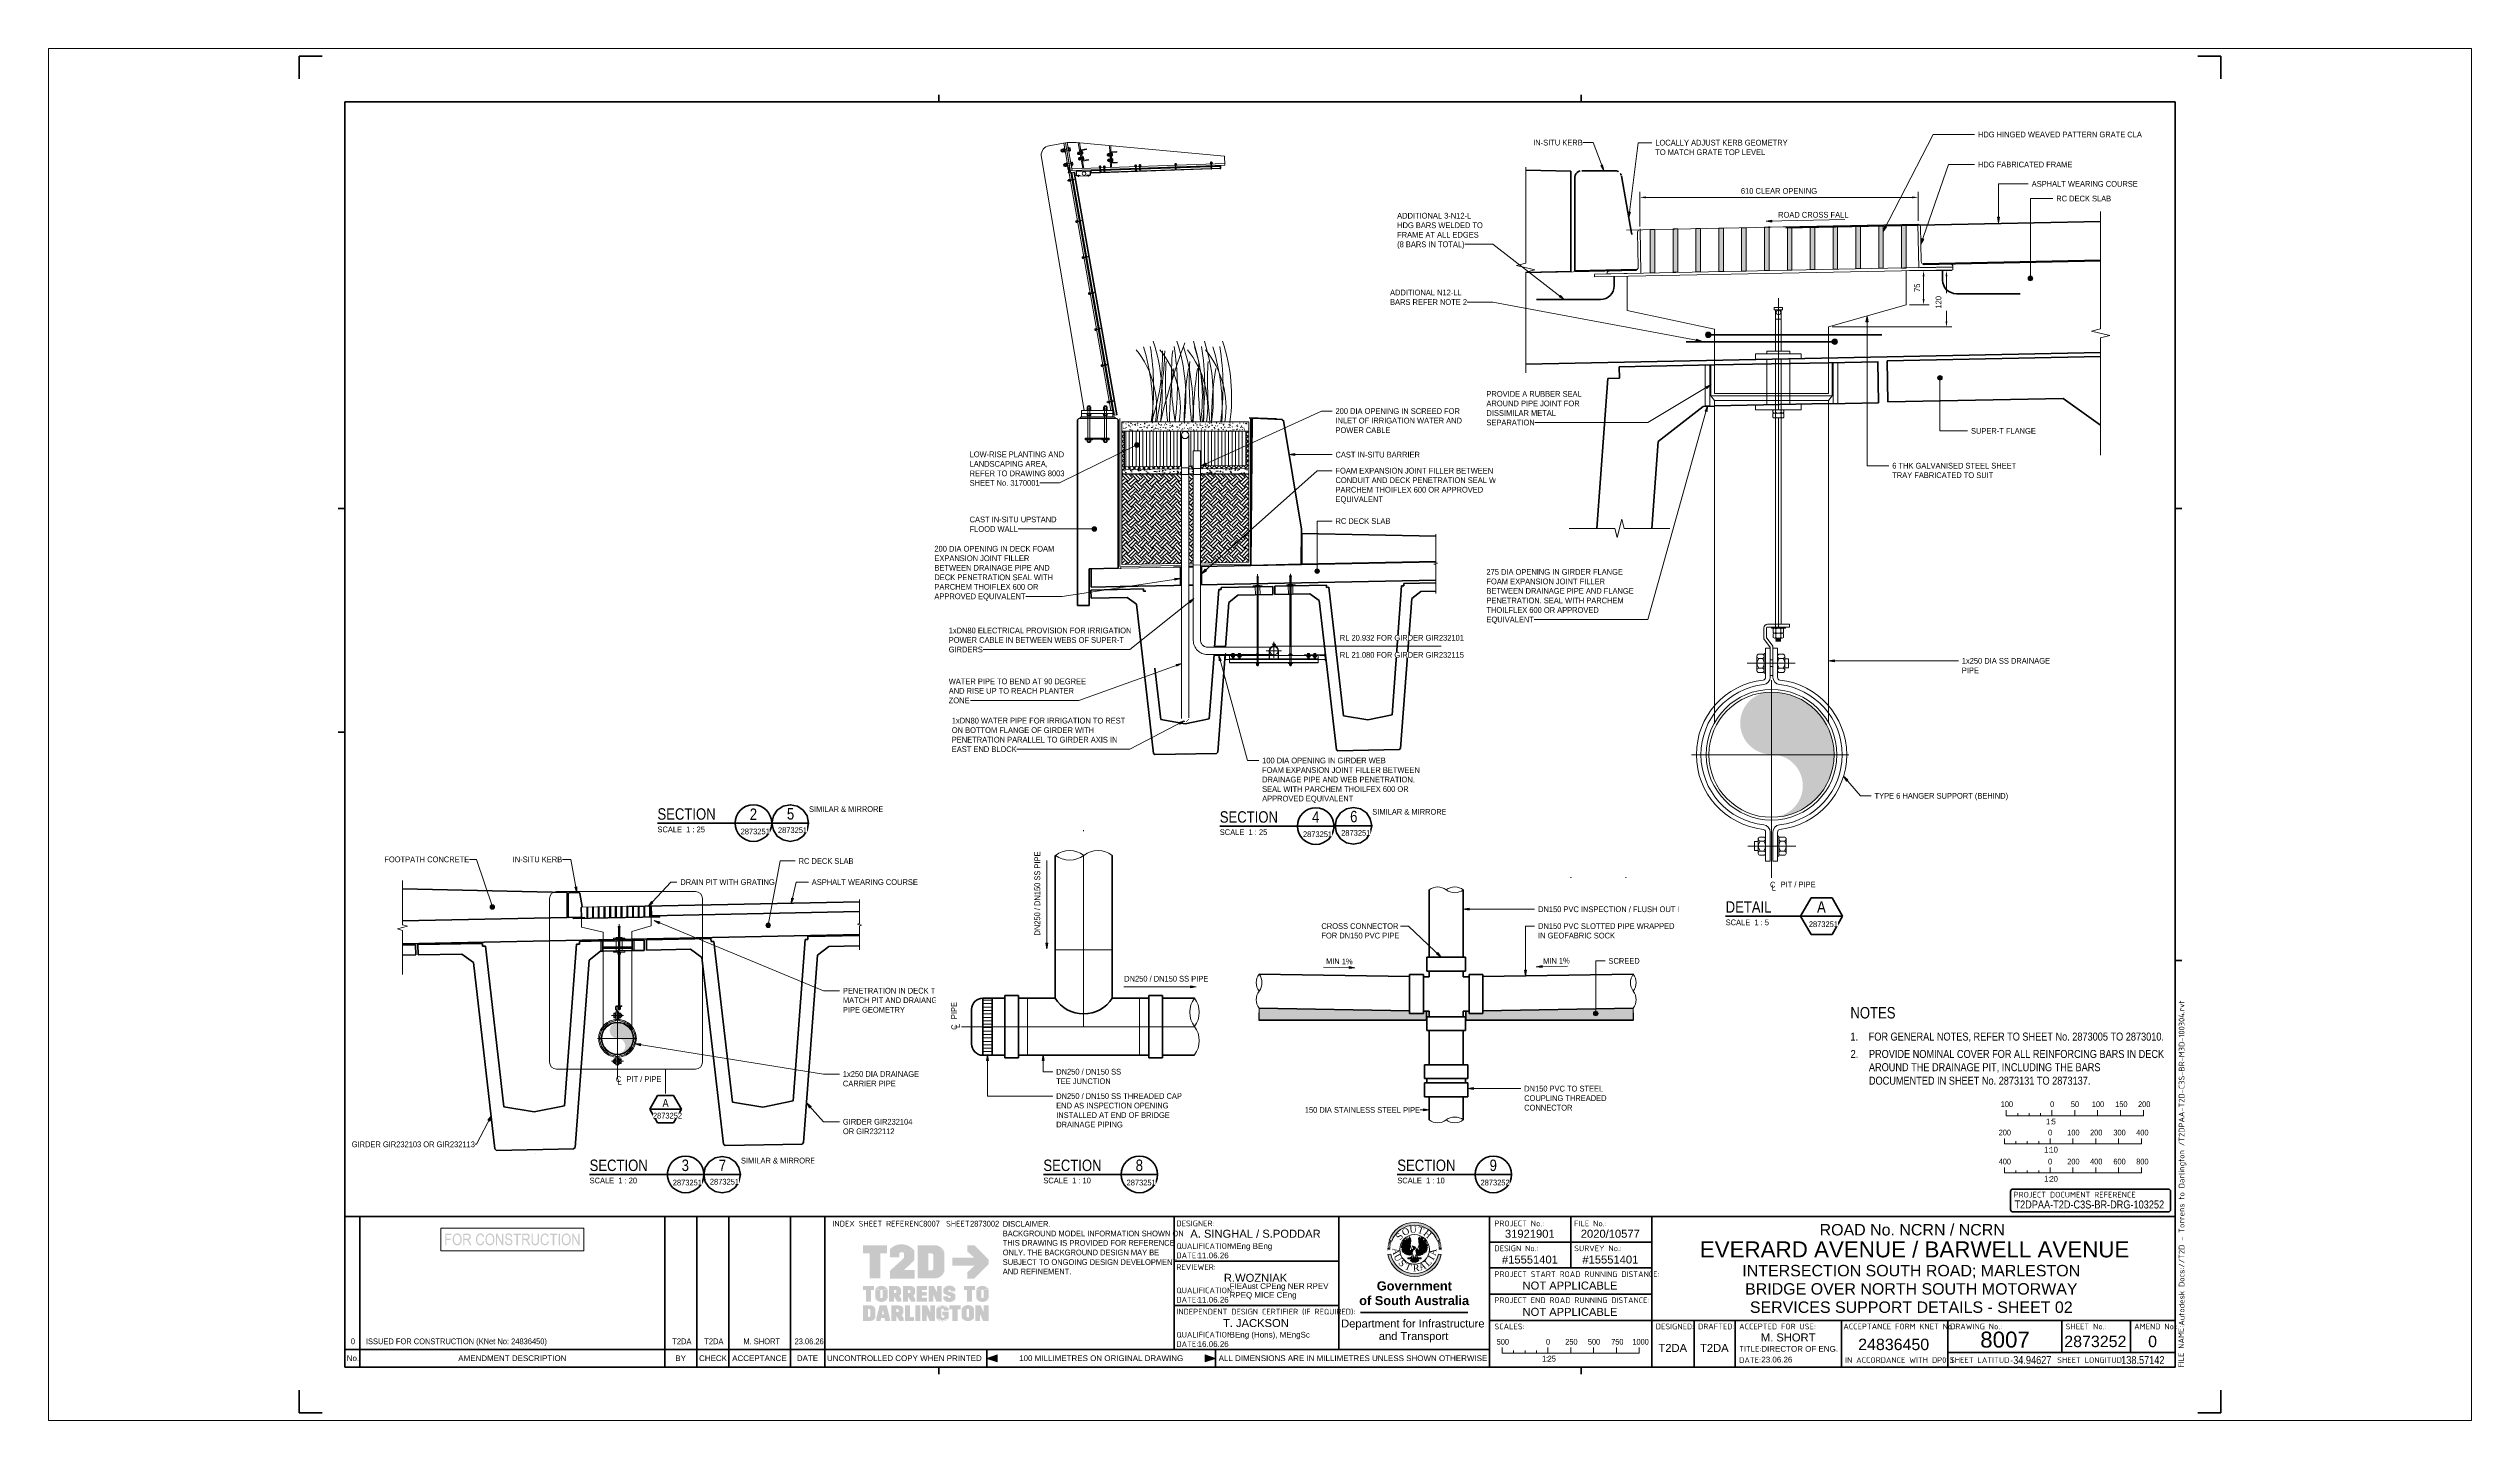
# Paper-space layout 'Layout1' of a CAD drawing. Header units: metres. Extents: x -0.11 to 0.95, y 0 to 0.6.
# The model-space entities are those that its viewports show. They can reach past a viewport. Long polylines and large blocks are cut down to what shows.
import ezdxf

# ---------------------------------------------------------------- set-up
doc = ezdxf.new("R2010")
doc.units = ezdxf.units.M
for name, pattern in [('Hidden - Small', [0.002294, 0.0015, -0.0007938]), ('JacobsCenter', [0.015, 0.009, -0.0015, 0.003, -0.0015]), ('JacobsDash', [0.0045, 0.003, -0.0015]), ('JacobsDoubleCenter', [0.0255, 0.015, -0.0015, 0.003, -0.0015, 0.003, -0.0015])]:
    doc.linetypes.add(name, pattern=pattern)
doc.layers.get('Defpoints').update_dxf_attribs({"color": 41})
for name, color, linetype, lineweight in [('A-ANNO-DIMS', 7, 'Continuous', 9), ('A-ANNO-NOTE', 7, 'Continuous', 9), ('A-ANNO-NOTE-STAMP', 10, 'Continuous', 18), ('A-ANNO-SYMB', 7, 'Continuous', 9), ('A-DETL', 7, 'Continuous', 13), ('A-DETL-GENF', 7, 'Continuous', 9), ('A-FLOR', 7, 'Continuous', 50), ('A-FLOR-HDLN', 7, 'JacobsDash', 18), ('A-FLOR-PATT', 7, 'Continuous', 50), ('A-ROOF', 7, 'Continuous', 50), ('A-WALL', 7, 'Continuous', 50), ('A-WALL-HDLN', 7, 'JacobsDash', 18), ('C-TOPO', 7, 'Continuous', 9), ('G-ANNO-TEXT', 7, 'Continuous', 9), ('G-ANNO-TTLB', 7, 'Continuous', 9), ('G-IMPT', 7, 'Continuous', 13), ('S-BEAM', 7, 'Continuous', 50), ('S-BEAM-HDLN', 7, 'JacobsDash', 18)]:
    doc.layers.add(name, color=color, linetype=linetype, lineweight=lineweight)
doc.layers.add('G-ANNO-NPLT', color=191, linetype='Continuous', plot=False)
doc.layers.get('G-ANNO-NPLT').freeze()
doc.styles.add('Arial', font='arial.ttf', dxfattribs={"height": 0.0025})
doc.styles.add('Arial Narrow', font='ARIALN.TTF', dxfattribs={"height": 0.0625})
doc.styles.add('Arial Narrow_1', font='ARIALN.TTF', dxfattribs={"height": 0.0875})
doc.styles.add('Arial Narrow_10', font='ARIALN.TTF', dxfattribs={"height": 0.0025})
doc.styles.add('Arial Narrow_11', font='ARIALN.TTF', dxfattribs={"width": 0.9, "height": 0.0025})
doc.styles.add('Arial Narrow_2', font='ARIALN.TTF', dxfattribs={"height": 0.05})
doc.styles.add('Arial Narrow_3', font='ARIALN.TTF', dxfattribs={"height": 0.07})
doc.styles.add('Arial Narrow_4', font='ARIALN.TTF', dxfattribs={"height": 0.0125})
doc.styles.add('Arial Narrow_5', font='ARIALN.TTF', dxfattribs={"height": 0.0125})
doc.styles.add('Arial Narrow_6', font='ARIALN.TTF', dxfattribs={"height": 0.0035})
doc.styles.add('Arial Narrow_7', font='ARIALN.TTF', dxfattribs={"height": 0.005})
doc.styles.add('Arial Narrow_8', font='ARIALN.TTF', dxfattribs={"height": 0.025})
doc.styles.add('Arial Narrow_9', font='ARIALN.TTF', dxfattribs={"height": 0.125})
doc.styles.add('Arial_1', font='arial.ttf', dxfattribs={"height": 0.0035})
doc.styles.add('Arial_2', font='arial.ttf', dxfattribs={"height": 0.005})
doc.styles.add('Arial_3', font='arial.ttf', dxfattribs={"height": 0.007})
doc.styles.add('Arial_B', font='arialbd.ttf', dxfattribs={"height": 0.004})
doc.styles.add('ISOCPEUR', font='isocpeur.ttf', dxfattribs={"height": 0.0025})
doc.styles.add('Times New Roman', font='times.ttf', dxfattribs={"height": 0.008001})
doc.dimstyles.new('Dimension_Standard_O__mm_', dxfattribs={"dimscale": 0.3048, "dimtxt": 0.012793, "dimasz": 0.04101, "dimexe": 0.03937, "dimexo": 0.024606, "dimgap": 0.024606, "dimtad": 1, "dimdec": 0, "dimlfac": 1000, "dimzin": 0, "dimdsep": 46, "dimtxsty": 'Arial Narrow_5', "dimsah": 1, "dimcen": 0.09, "dimaunit": 1, "dimadec": 4, "dimazin": 0, "dimtfac": 1, "dimtdec": 4, "dimtix": 1, "dimtmove": 2, "dimatfit": 3, "dimfxl": 1, "dimtvp": 1, "dimtfill": 1, "dimtolj": 1, "dimtzin": 0, "dimlwd": 18, "dimlwe": 18, "dimarcsym": 2})
doc.dimstyles.new('Dimension_Standard_O__mm__1', dxfattribs={"dimscale": 0.3048, "dimtxt": 0.012793, "dimasz": 0.04101, "dimexe": 0.03937, "dimexo": 0.024606, "dimgap": 0.024606, "dimtad": 1, "dimdec": 0, "dimlfac": 1000, "dimzin": 0, "dimdsep": 46, "dimtxsty": 'Arial Narrow_4', "dimsah": 1, "dimcen": 0.09, "dimaunit": 1, "dimadec": 4, "dimazin": 0, "dimtfac": 1, "dimtdec": 4, "dimtix": 1, "dimtmove": 0, "dimatfit": 3, "dimfxl": 1, "dimtvp": 1, "dimtfill": 1, "dimtolj": 1, "dimtzin": 0, "dimlwd": 18, "dimlwe": 18, "dimarcsym": 2})

# ---------------------------------------------------------------- blocks, each defined once
blk = doc.blocks.new('T2DPAA-T2D-PWA-DE-XRF-000001 - Drawing3_dwg-8554483-SERVICES SUPPORT DETAILS - SHEET 02')
at = {"layer": 'G-IMPT'}
h = blk.add_hatch(color=256, dxfattribs=at)
edge = h.paths.add_edge_path()
edge.add_line((0.1549, 0.1015), (0.1515, 0.1021))
edge.add_arc((0.1226, 0.1077), 0.0295, 190.997, 349.003, ccw=False)
edge.add_line((0.0937, 0.1021), (0.0903, 0.1015))
edge.add_arc((0.1226, 0.1077), 0.0329, 190.997, 349.003)
edge = h.paths.add_edge_path()
edge.add_arc((0.1226, 0.1077), 0.0329, 20.0475, 159.9525, ccw=False)
edge.add_line((0.1535, 0.119), (0.1503, 0.1178))
edge.add_arc((0.1226, 0.1077), 0.0295, 20.0475, 159.9525)
edge.add_line((0.0949, 0.1178), (0.0917, 0.119))
h = blk.add_hatch(color=256, dxfattribs=at)
edge = h.paths.add_edge_path()
edge.add_arc((0.1226, 0.1077), 0.0329, 161.3902, 162.9856, ccw=False)
edge.add_line((0.0915, 0.1183), (0.0914, 0.1182))
edge.add_line((0.0915, 0.1183), (0.0947, 0.1172))
edge.add_line((0.0947, 0.1171), (0.0947, 0.1172))
edge.add_arc((0.1226, 0.1077), 0.0295, 161.3902, 162.9856)
edge.add_line((0.0944, 0.1163), (0.0911, 0.1174))
h = blk.add_hatch(color=256, dxfattribs=at)
edge = h.paths.add_edge_path()
edge.add_line((0.1206, 0.1074), (0.1207, 0.1074))
edge.add_line((0.1207, 0.1074), (0.1206, 0.1074))
edge = h.paths.add_edge_path()
edge.add_line((0.1166, 0.11), (0.1166, 0.1074))
edge.add_line((0.1166, 0.1074), (0.1183, 0.1065))
edge.add_line((0.1183, 0.1065), (0.119, 0.1076))
edge.add_line((0.119, 0.1076), (0.1204, 0.1079))
edge.add_line((0.1204, 0.1079), (0.1207, 0.1074))
edge.add_line((0.1207, 0.1074), (0.1211, 0.1067))
edge.add_line((0.1211, 0.1067), (0.1187, 0.1008))
edge.add_line((0.1187, 0.1008), (0.1178, 0.1012))
edge.add_line((0.1178, 0.1012), (0.1166, 0.1008))
edge.add_line((0.1166, 0.1008), (0.1161, 0.1012))
edge.add_line((0.1161, 0.1012), (0.1147, 0.101))
edge.add_line((0.1147, 0.101), (0.1143, 0.1017))
edge.add_line((0.1143, 0.1017), (0.1131, 0.1012))
edge.add_line((0.1131, 0.1012), (0.1128, 0.1022))
edge.add_line((0.1128, 0.1022), (0.1119, 0.1019))
edge.add_line((0.1119, 0.1019), (0.1119, 0.1029))
edge.add_line((0.1119, 0.1029), (0.1105, 0.1027))
edge.add_line((0.1105, 0.1027), (0.1107, 0.1043))
edge.add_line((0.1107, 0.1043), (0.1091, 0.1041))
edge.add_line((0.1091, 0.1041), (0.1095, 0.1057))
edge.add_line((0.1095, 0.1057), (0.1077, 0.106))
edge.add_line((0.1077, 0.106), (0.1081, 0.1069))
edge.add_line((0.1081, 0.1069), (0.1072, 0.1074))
edge.add_line((0.1072, 0.1074), (0.1081, 0.1091))
edge.add_line((0.1081, 0.1091), (0.1069, 0.11))
edge.add_line((0.1069, 0.11), (0.1081, 0.1112))
edge.add_line((0.1081, 0.1112), (0.1069, 0.1122))
edge.add_line((0.1069, 0.1122), (0.1085, 0.113))
edge.add_line((0.1085, 0.113), (0.1072, 0.1143))
edge.add_line((0.1072, 0.1143), (0.1095, 0.1145))
edge.add_line((0.1095, 0.1145), (0.1081, 0.116))
edge.add_line((0.1081, 0.116), (0.1105, 0.116))
edge.add_line((0.1105, 0.116), (0.1088, 0.1179))
edge.add_line((0.1088, 0.1179), (0.1119, 0.1163))
edge.add_line((0.1119, 0.1163), (0.1105, 0.1193))
edge.add_line((0.1105, 0.1193), (0.1138, 0.1172))
edge.add_line((0.1138, 0.1172), (0.1121, 0.121))
edge.add_line((0.1121, 0.121), (0.1147, 0.1181))
edge.add_line((0.1147, 0.1181), (0.1143, 0.1224))
edge.add_line((0.1143, 0.1224), (0.1159, 0.1188))
edge.add_line((0.1159, 0.1188), (0.1166, 0.1236))
edge.add_line((0.1166, 0.1236), (0.1171, 0.1207))
edge.add_line((0.1171, 0.1207), (0.1178, 0.1214))
edge.add_line((0.1178, 0.1214), (0.118, 0.1179))
edge.add_line((0.118, 0.1179), (0.1171, 0.1131))
edge.add_line((0.1171, 0.1131), (0.1178, 0.111))
edge.add_line((0.1178, 0.111), (0.1166, 0.11))
for points in [[(0.1105, 0.1193), (0.1088, 0.1179), (0.1119, 0.1163)], [(0.1369, 0.1093), (0.1385, 0.1081), (0.1367, 0.1074), (0.1376, 0.106), (0.1357, 0.106), (0.1367, 0.1043), (0.1348, 0.1043), (0.1348, 0.1031), (0.1336, 0.1034), (0.1331, 0.1022), (0.1322, 0.1024), (0.1317, 0.1015), (0.1305, 0.1017), (0.1301, 0.101), (0.1296, 0.1015), (0.1291, 0.1005), (0.1286, 0.1008), (0.1277, 0.1003), (0.1275, 0.101), (0.1268, 0.1003), (0.1251, 0.1029), (0.1242, 0.1065), (0.1246, 0.1076), (0.1263, 0.1076), (0.127, 0.1067), (0.1284, 0.1072), (0.1291, 0.11), (0.1275, 0.1112), (0.1282, 0.1133), (0.1275, 0.1219), (0.1284, 0.121), (0.1289, 0.1236), (0.1294, 0.1193), (0.1312, 0.1226), (0.1305, 0.1191), (0.1331, 0.1212), (0.1317, 0.1179), (0.1348, 0.1195), (0.1324, 0.116), (0.1364, 0.1179), (0.1341, 0.1155), (0.1371, 0.116), (0.1355, 0.1143), (0.1381, 0.1141), (0.1364, 0.1131), (0.1383, 0.1124), (0.1367, 0.1114), (0.1385, 0.11)], [(0.1312, 0.1226), (0.1331, 0.1212), (0.1305, 0.1191)], [(0.1348, 0.1195), (0.1364, 0.1179), (0.1324, 0.116)], [(0.1069, 0.1122), (0.1069, 0.11), (0.1081, 0.1112)], [(0.1081, 0.116), (0.1072, 0.1143), (0.1095, 0.1145)], [(0.1077, 0.106), (0.1091, 0.1041), (0.1095, 0.1057)], [(0.1105, 0.1027), (0.1119, 0.1019), (0.1119, 0.1029)], [(0.1225, 0.0967), (0.1233, 0.0985), (0.1277, 0.0943), (0.1263, 0.0929), (0.1237, 0.092), (0.1202, 0.0924), (0.1176, 0.0943), (0.1218, 0.0984)], [(0.1291, 0.1005), (0.1301, 0.101), (0.1296, 0.1015)], [(0.1317, 0.1015), (0.1331, 0.1022), (0.1322, 0.1024)], [(0.1383, 0.1124), (0.1381, 0.1141), (0.1364, 0.1131)]]:
    blk.add_hatch(color=256, dxfattribs=at).paths.add_polyline_path(points)
h = blk.add_hatch(color=256, dxfattribs=at)
edge = h.paths.add_edge_path()
edge.add_line((0.154, 0.1174), (0.1508, 0.1163))
edge.add_arc((0.1226, 0.1077), 0.0295, 17.0144, 18.6098)
edge.add_line((0.1505, 0.1172), (0.1505, 0.1171))
edge.add_line((0.1505, 0.1172), (0.1537, 0.1183))
edge.add_line((0.1538, 0.1182), (0.1537, 0.1183))
edge.add_arc((0.1226, 0.1077), 0.0329, 17.0144, 18.6098, ccw=False)
h = blk.add_hatch(color=256, dxfattribs=at)
edge = h.paths.add_edge_path()
edge.add_line((0.0931, 0.1083), (0.0897, 0.1083))
edge.add_arc((0.1226, 0.1077), 0.0329, 177.3415, 178.9368, ccw=False)
edge.add_line((0.0897, 0.1094), (0.0897, 0.1093))
edge.add_line((0.0897, 0.1094), (0.0932, 0.1092))
edge.add_line((0.0932, 0.1091), (0.0932, 0.1092))
edge.add_arc((0.1226, 0.1077), 0.0295, 177.3415, 178.9368)
h = blk.add_hatch(color=256, dxfattribs=at)
edge = h.paths.add_edge_path()
edge.add_line((0.0931, 0.1069), (0.0897, 0.1068))
edge.add_arc((0.1226, 0.1077), 0.0329, 180, 181.5953, ccw=False)
edge.add_line((0.0897, 0.1078), (0.0897, 0.1077))
edge.add_line((0.0897, 0.1078), (0.0931, 0.1078))
edge.add_line((0.0931, 0.1077), (0.0931, 0.1078))
edge.add_arc((0.1226, 0.1077), 0.0295, 180, 181.5953)
h = blk.add_hatch(color=256, dxfattribs=at)
edge = h.paths.add_edge_path()
edge.add_arc((0.1226, 0.1077), 0.0329, 174.6829, 176.2783, ccw=False)
edge.add_line((0.0899, 0.1109), (0.0898, 0.1108))
edge.add_line((0.0899, 0.1109), (0.0933, 0.1106))
edge.add_line((0.0933, 0.1105), (0.0933, 0.1106))
edge.add_arc((0.1226, 0.1077), 0.0295, 174.6829, 176.2783)
edge.add_line((0.0932, 0.1096), (0.0898, 0.1099))
h = blk.add_hatch(color=256, dxfattribs=at)
edge = h.paths.add_edge_path()
edge.add_arc((0.1226, 0.1077), 0.0329, 172.0244, 173.6197, ccw=False)
edge.add_line((0.09, 0.1124), (0.09, 0.1123))
edge.add_line((0.09, 0.1124), (0.0934, 0.1119))
edge.add_line((0.0934, 0.1118), (0.0934, 0.1119))
edge.add_arc((0.1226, 0.1077), 0.0295, 172.0244, 173.6197)
edge.add_line((0.0933, 0.111), (0.0899, 0.1114))
h = blk.add_hatch(color=256, dxfattribs=at)
edge = h.paths.add_edge_path()
edge.add_arc((0.1226, 0.1077), 0.0329, 169.3658, 170.9612, ccw=False)
edge.add_line((0.0903, 0.1139), (0.0903, 0.1138))
edge.add_line((0.0903, 0.1139), (0.0937, 0.1133))
edge.add_line((0.0936, 0.1132), (0.0937, 0.1133))
edge.add_arc((0.1226, 0.1077), 0.0295, 169.3658, 170.9612)
edge.add_line((0.0935, 0.1124), (0.0901, 0.1129))
h = blk.add_hatch(color=256, dxfattribs=at)
edge = h.paths.add_edge_path()
edge.add_arc((0.1226, 0.1077), 0.0329, 166.7073, 168.3026, ccw=False)
edge.add_line((0.0906, 0.1154), (0.0906, 0.1153))
edge.add_line((0.0906, 0.1154), (0.0939, 0.1146))
edge.add_line((0.0939, 0.1145), (0.0939, 0.1146))
edge.add_arc((0.1226, 0.1077), 0.0295, 166.7073, 168.3026)
edge.add_line((0.0937, 0.1137), (0.0904, 0.1144))
h = blk.add_hatch(color=256, dxfattribs=at)
edge = h.paths.add_edge_path()
edge.add_line((0.0941, 0.115), (0.0907, 0.1159))
edge.add_arc((0.1226, 0.1077), 0.0329, 164.0488, 165.6441, ccw=False)
edge.add_line((0.091, 0.1169), (0.091, 0.1168))
edge.add_line((0.091, 0.1169), (0.0943, 0.1159))
edge.add_line((0.0943, 0.1158), (0.0943, 0.1159))
edge.add_arc((0.1226, 0.1077), 0.0295, 164.0488, 165.6441)
h = blk.add_hatch(color=256, dxfattribs=at)
edge = h.paths.add_edge_path()
edge.add_line((0.1232, 0.1095), (0.1225, 0.1076))
edge.add_line((0.1225, 0.1076), (0.1207, 0.1074))
edge.add_line((0.1207, 0.1074), (0.1207, 0.1074))
edge.add_line((0.1207, 0.1074), (0.1216, 0.1086))
edge.add_line((0.1216, 0.1086), (0.1197, 0.1119))
edge.add_line((0.1197, 0.1119), (0.1232, 0.1107))
edge.add_line((0.1232, 0.1107), (0.1239, 0.1098))
edge.add_line((0.1239, 0.1098), (0.1232, 0.1095))
h = blk.add_hatch(color=256, dxfattribs=at)
edge = h.paths.add_edge_path()
edge.add_arc((0.1226, 0.1077), 0.0295, 14.3559, 15.9512)
edge.add_line((0.1509, 0.1159), (0.1509, 0.1158))
edge.add_line((0.1509, 0.1159), (0.1542, 0.1169))
edge.add_line((0.1542, 0.1168), (0.1542, 0.1169))
edge.add_arc((0.1226, 0.1077), 0.0329, 14.3559, 15.9512, ccw=False)
edge.add_line((0.1545, 0.1159), (0.1511, 0.115))
h = blk.add_hatch(color=256, dxfattribs=at)
edge = h.paths.add_edge_path()
edge.add_line((0.1548, 0.1144), (0.1514, 0.1137))
edge.add_arc((0.1226, 0.1077), 0.0295, 11.6974, 13.2927)
edge.add_line((0.1512, 0.1146), (0.1513, 0.1145))
edge.add_line((0.1512, 0.1146), (0.1546, 0.1154))
edge.add_line((0.1546, 0.1153), (0.1546, 0.1154))
edge.add_arc((0.1226, 0.1077), 0.0329, 11.6974, 13.2927, ccw=False)
h = blk.add_hatch(color=256, dxfattribs=at)
edge = h.paths.add_edge_path()
edge.add_arc((0.1226, 0.1077), 0.0295, 9.0388, 10.6342)
edge.add_line((0.1515, 0.1133), (0.1515, 0.1132))
edge.add_line((0.1515, 0.1133), (0.1549, 0.1139))
edge.add_line((0.1549, 0.1138), (0.1549, 0.1139))
edge.add_arc((0.1226, 0.1077), 0.0329, 9.0388, 10.6342, ccw=False)
edge.add_line((0.1551, 0.1129), (0.1517, 0.1124))
h = blk.add_hatch(color=256, dxfattribs=at)
edge = h.paths.add_edge_path()
edge.add_arc((0.1226, 0.1077), 0.0295, 6.3803, 7.9756)
edge.add_line((0.1518, 0.1119), (0.1518, 0.1118))
edge.add_line((0.1518, 0.1119), (0.1552, 0.1124))
edge.add_line((0.1552, 0.1123), (0.1552, 0.1124))
edge.add_arc((0.1226, 0.1077), 0.0329, 6.3803, 7.9756, ccw=False)
edge.add_line((0.1553, 0.1114), (0.1519, 0.111))
h = blk.add_hatch(color=256, dxfattribs=at)
edge = h.paths.add_edge_path()
edge.add_line((0.1554, 0.1099), (0.152, 0.1096))
edge.add_arc((0.1226, 0.1077), 0.0295, 3.7217, 5.3171)
edge.add_line((0.1519, 0.1106), (0.1519, 0.1105))
edge.add_line((0.1519, 0.1106), (0.1553, 0.1109))
edge.add_line((0.1553, 0.1108), (0.1553, 0.1109))
edge.add_arc((0.1226, 0.1077), 0.0329, 3.7217, 5.3171, ccw=False)
h = blk.add_hatch(color=256, dxfattribs=at)
edge = h.paths.add_edge_path()
edge.add_line((0.1555, 0.1083), (0.1521, 0.1083))
edge.add_arc((0.1226, 0.1077), 0.0295, 1.0632, 2.6585)
edge.add_line((0.152, 0.1092), (0.152, 0.1091))
edge.add_line((0.152, 0.1092), (0.1554, 0.1094))
edge.add_line((0.1555, 0.1093), (0.1554, 0.1094))
edge.add_arc((0.1226, 0.1077), 0.0329, 1.0632, 2.6585, ccw=False)
h = blk.add_hatch(color=256, dxfattribs=at)
edge = h.paths.add_edge_path()
edge.add_line((0.1555, 0.1068), (0.152, 0.1069))
edge.add_arc((0.1226, 0.1077), 0.0295, 358.4047, 360)
edge.add_line((0.1521, 0.1078), (0.1521, 0.1077))
edge.add_line((0.1521, 0.1078), (0.1555, 0.1078))
edge.add_line((0.1555, 0.1077), (0.1555, 0.1078))
edge.add_arc((0.1226, 0.1077), 0.0329, 358.4047, 360, ccw=False)
for p, q in [((0.0917, 0.119), (0.0949, 0.1178)), ((0.1105, 0.1193), (0.1088, 0.1179)), ((0.1088, 0.1179), (0.1119, 0.1163)), ((0.1119, 0.1163), (0.1105, 0.1193)), ((0.1305, 0.1191), (0.1312, 0.1226)), ((0.1331, 0.1212), (0.1305, 0.1191)), ((0.1312, 0.1226), (0.1331, 0.1212)), ((0.1324, 0.116), (0.1348, 0.1195)), ((0.1364, 0.1179), (0.1324, 0.116)), ((0.1348, 0.1195), (0.1364, 0.1179)), ((0.1503, 0.1178), (0.1535, 0.119)), ((0.0903, 0.1015), (0.0937, 0.1021)), ((0.1069, 0.1122), (0.1069, 0.11)), ((0.1081, 0.1112), (0.1069, 0.1122)), ((0.1069, 0.11), (0.1081, 0.1112)), ((0.1081, 0.116), (0.1072, 0.1143)), ((0.1072, 0.1143), (0.1095, 0.1145)), ((0.1077, 0.106), (0.1091, 0.1041)), ((0.1095, 0.1057), (0.1077, 0.106)), ((0.1095, 0.1145), (0.1081, 0.116)), ((0.1091, 0.1041), (0.1095, 0.1057)), ((0.1119, 0.1029), (0.1105, 0.1027)), ((0.1105, 0.1027), (0.1119, 0.1019)), ((0.1119, 0.1019), (0.1119, 0.1029)), ((0.115, 0.0967), (0.1197, 0.0967)), ((0.1211, 0.1003), (0.1173, 0.0974)), ((0.1244, 0.1003), (0.1272, 0.0974)), ((0.1256, 0.0967), (0.1308, 0.0967)), ((0.1296, 0.1015), (0.1291, 0.1005)), ((0.1291, 0.1005), (0.1301, 0.101)), ((0.1301, 0.101), (0.1296, 0.1015)), ((0.1322, 0.1024), (0.1317, 0.1015)), ((0.1317, 0.1015), (0.1331, 0.1022)), ((0.1331, 0.1022), (0.1322, 0.1024)), ((0.1381, 0.1141), (0.1364, 0.1131)), ((0.1364, 0.1131), (0.1383, 0.1124)), ((0.1383, 0.1124), (0.1381, 0.1141)), ((0.1515, 0.1021), (0.1549, 0.1015))]:
    blk.add_line(p, q, dxfattribs=at)
at = {"layer": 'G-IMPT', "flags": 128}
for points in [[(0.1085, 0.113), (0.1072, 0.1143), (0.1095, 0.1145), (0.1081, 0.116), (0.1105, 0.116), (0.1088, 0.1179), (0.1119, 0.1163), (0.1105, 0.1193), (0.1138, 0.1172), (0.1121, 0.121), (0.1147, 0.1181), (0.1143, 0.1224), (0.1159, 0.1188), (0.1166, 0.1236), (0.1171, 0.1207), (0.1178, 0.1214), (0.118, 0.1179), (0.1171, 0.1131), (0.119, 0.1076), (0.1204, 0.1079), (0.1211, 0.1067), (0.1187, 0.1008), (0.1178, 0.1012), (0.1166, 0.1008), (0.1161, 0.1012), (0.1147, 0.101), (0.1143, 0.1017), (0.1131, 0.1012), (0.1128, 0.1022), (0.1119, 0.1019), (0.1119, 0.1029), (0.1105, 0.1027), (0.1107, 0.1043), (0.1091, 0.1041), (0.1095, 0.1057), (0.1077, 0.106), (0.1081, 0.1069), (0.1072, 0.1074), (0.1081, 0.1091), (0.1069, 0.11), (0.1081, 0.1112), (0.1069, 0.1122), (0.1087, 0.1131)], [(0.1199, 0.1031), (0.1225, 0.0967), (0.1251, 0.1029), (0.1242, 0.1065), (0.1246, 0.1076), (0.1263, 0.1076), (0.1282, 0.1133), (0.1275, 0.1219), (0.1284, 0.121), (0.1289, 0.1236), (0.1294, 0.1193), (0.1312, 0.1226), (0.1305, 0.1191), (0.1331, 0.1212), (0.1317, 0.1179), (0.1348, 0.1195), (0.1324, 0.116), (0.1364, 0.1179), (0.1341, 0.1155), (0.1371, 0.116), (0.1355, 0.1143), (0.1381, 0.1141), (0.1364, 0.1131), (0.1383, 0.1124), (0.1367, 0.1114), (0.1385, 0.11), (0.1369, 0.1093), (0.1385, 0.1081), (0.1367, 0.1074), (0.1376, 0.106), (0.1357, 0.106), (0.1367, 0.1043), (0.1348, 0.1043), (0.1348, 0.1031), (0.1336, 0.1034), (0.1331, 0.1022), (0.1322, 0.1024), (0.1317, 0.1015), (0.1305, 0.1017), (0.1301, 0.101), (0.1296, 0.1015), (0.1291, 0.1005), (0.1286, 0.1008), (0.1277, 0.1003), (0.1275, 0.101), (0.1268, 0.1003), (0.1251, 0.1029)], [(0.1206, 0.0974), (0.1145, 0.0974), (0.1145, 0.0962), (0.1194, 0.0962)], [(0.119, 0.1076), (0.1183, 0.1065), (0.1166, 0.1074), (0.1166, 0.11), (0.1178, 0.111)], [(0.1218, 0.0984), (0.1176, 0.0943), (0.1202, 0.0924), (0.1237, 0.092), (0.1263, 0.0929), (0.1277, 0.0943), (0.1233, 0.0985)], [(0.1239, 0.1098), (0.1244, 0.1091), (0.1246, 0.1076)], [(0.1246, 0.0974), (0.1308, 0.0974), (0.1308, 0.0962), (0.126, 0.0962)], [(0.1263, 0.1076), (0.127, 0.1067), (0.1284, 0.1072), (0.1291, 0.11), (0.1275, 0.1112)]]:
    blk.add_lwpolyline(points, dxfattribs=at)
blk.add_lwpolyline([(0.1206, 0.1074), (0.1216, 0.1086), (0.1197, 0.1119), (0.1232, 0.1107), (0.1239, 0.1098), (0.1232, 0.1095), (0.1225, 0.1076)], close=True, dxfattribs=at)
at = {"layer": 'G-IMPT'}
blk.add_circle((0.1226, 0.1077), 0.018, dxfattribs=at)
for radius, start, end in [(0.0329, 20.0475, 159.9525), (0.0295, 20.0475, 159.9525), (0.0329, 190.997, 349.003), (0.0295, 190.997, 349.003)]:
    blk.add_arc((0.1226, 0.1077), radius, start, end, dxfattribs=at)
at = {"layer": 'G-IMPT', "lineweight": 9, "char_height": 0.008, "attachment_point": 2, "line_spacing_factor": 1.029793, "style": 'Times New Roman'}
for s, insert, width, rotation in [('S', (0.1012, 0.1263), 0.008041, 49.0663), ('O', (0.1099, 0.133), 0.010353, 26.6943), ('U', (0.1205, 0.136), 0.010353, 4.3222), ('T', (0.1314, 0.1347), 0.008744, 341.9502), ('H', (0.141, 0.1293), 0.010353, 319.5782), ('A', (0.104, 0.106), 0.010353, 279.6978), ('U', (0.1058, 0.0996), 0.010353, 300.15), ('S', (0.1107, 0.0935), 0.008041, 310.3575), ('T', (0.1164, 0.0903), 0.008744, 336.9699), ('R', (0.1244, 0.0893), 0.009549, 3.701), ('A', (0.1307, 0.0909), 0.010353, 21.3382), ('L', (0.1363, 0.0949), 0.008744, 42.375), ('I', (0.1395, 0.0995), 0.004825, 60.5783), ('A', (0.141, 0.1048), 0.010353, 83.64)]:
    blk.add_mtext(s, dxfattribs=dict(at, insert=insert, width=width, rotation=rotation))
blk = doc.blocks.new('T2DPAA-T2D-PWA-DE-XRF-000001 - Standard-9403699-SERVICES SUPPORT DETAILS - SHEET 02')
at = {"layer": 'G-ANNO-TTLB', "true_color": 0x1d4a5c}
h = blk.add_hatch(color=139, dxfattribs=at)
edge = h.paths.add_edge_path()
edge.add_line((0.2623, 0.0443), (0.2623, 0.0452))
edge.add_arc((0.2616, 0.044), 0.00145, 58.8241, 99.793)
edge.add_line((0.2613, 0.0454), (0.2613, 0.0441))
edge.add_arc((0.2616, 0.0455), 0.00141, 259.7202, 301.6629)
edge = h.paths.add_edge_path()
edge.add_arc((0.2625, 0.0448), 0.00224, 301.808, 330.1086, ccw=False)
edge.add_line((0.2637, 0.0429), (0.2645, 0.0415))
edge.add_line((0.2645, 0.0415), (0.2645, 0.0403))
edge.add_line((0.2645, 0.0403), (0.2627, 0.0403))
edge.add_line((0.2627, 0.0403), (0.2613, 0.0425))
edge.add_line((0.2613, 0.0425), (0.2613, 0.0403))
edge.add_line((0.2613, 0.0403), (0.2591, 0.0403))
edge.add_line((0.2591, 0.0403), (0.2591, 0.0471))
edge.add_line((0.2591, 0.0471), (0.2624, 0.0471))
edge.add_arc((0.2623, 0.0446), 0.00248, 32.8357, 87.7033, ccw=False)
edge.add_line((0.2644, 0.046), (0.2644, 0.0437))
edge = h.paths.add_edge_path()
edge.add_line((0.2674, 0.0527), (0.2674, 0.0537))
edge.add_arc((0.2667, 0.0524), 0.00145, 58.8241, 99.793)
edge.add_line((0.2665, 0.0539), (0.2665, 0.0526))
edge.add_arc((0.2667, 0.0539), 0.00141, 259.7202, 301.6629)
edge = h.paths.add_edge_path()
edge.add_arc((0.2676, 0.0532), 0.00224, 301.808, 330.1086, ccw=False)
edge.add_line((0.2688, 0.0513), (0.2696, 0.0499))
edge.add_line((0.2696, 0.0499), (0.2696, 0.0487))
edge.add_line((0.2696, 0.0487), (0.2678, 0.0487))
edge.add_line((0.2678, 0.0487), (0.2664, 0.051))
edge.add_line((0.2664, 0.051), (0.2664, 0.0487))
edge.add_line((0.2664, 0.0487), (0.2642, 0.0487))
edge.add_line((0.2642, 0.0487), (0.2642, 0.0555))
edge.add_line((0.2642, 0.0555), (0.2676, 0.0555))
edge.add_arc((0.2675, 0.0531), 0.00248, 32.8357, 87.7033, ccw=False)
edge.add_line((0.2695, 0.0544), (0.2695, 0.0521))
edge = h.paths.add_edge_path()
edge.add_line((0.2499, 0.0422), (0.2499, 0.0452))
edge.add_arc((0.2491, 0.0441), 0.00138, 56.3448, 98.7814)
edge.add_line((0.2489, 0.0454), (0.2489, 0.0419))
edge.add_arc((0.2491, 0.0433), 0.00138, 261.2186, 303.6552)
edge = h.paths.add_edge_path()
edge.add_line((0.2613, 0.0527), (0.2613, 0.0537))
edge.add_arc((0.2606, 0.0524), 0.00145, 58.8241, 99.793)
edge.add_line((0.2603, 0.0539), (0.2603, 0.0526))
edge.add_arc((0.2606, 0.0539), 0.00141, 259.7202, 301.6629)
edge = h.paths.add_edge_path()
edge.add_line((0.2502, 0.0403), (0.2467, 0.0403))
edge.add_line((0.2467, 0.0403), (0.2467, 0.0471))
edge.add_line((0.2467, 0.0471), (0.2501, 0.0471))
edge.add_arc((0.25, 0.0447), 0.00241, 26.2483, 85.5583, ccw=False)
edge.add_line((0.2521, 0.0457), (0.2521, 0.0416))
edge.add_arc((0.2502, 0.0424), 0.00209, 270, 338.4707, ccw=False)
h.paths.add_polyline_path([(0.2555, 0.0451), (0.255, 0.0432), (0.2559, 0.0432)])
h.paths.add_polyline_path([(0.2585, 0.0415), (0.2585, 0.0403), (0.2564, 0.0403), (0.2562, 0.0415), (0.2547, 0.0415), (0.2544, 0.0403), (0.2526, 0.0403), (0.2526, 0.0415), (0.254, 0.0471), (0.2571, 0.0471)])
h.paths.add_polyline_path([(0.2673, 0.042), (0.269, 0.042), (0.269, 0.0403), (0.2651, 0.0403), (0.2651, 0.0471), (0.2673, 0.0471)])
h.paths.add_polyline_path([(0.2718, 0.0403), (0.2696, 0.0403), (0.2696, 0.0471), (0.2718, 0.0471)])
h.paths.add_polyline_path([(0.2762, 0.0441), (0.2762, 0.0471), (0.2782, 0.0471), (0.2782, 0.0403), (0.2759, 0.0403), (0.2746, 0.0432), (0.2746, 0.0403), (0.2725, 0.0403), (0.2725, 0.0471), (0.2748, 0.0471)])
edge = h.paths.add_edge_path()
edge.add_arc((0.2817, 0.0424), 0.000774, 214.5178, 325.4822)
edge.add_line((0.2823, 0.0419), (0.2823, 0.0427))
edge.add_line((0.2823, 0.0427), (0.2815, 0.0427))
edge.add_line((0.2815, 0.0427), (0.2815, 0.0443))
edge.add_line((0.2815, 0.0443), (0.2842, 0.0443))
edge.add_line((0.2842, 0.0443), (0.2842, 0.0415))
edge.add_arc((0.2819, 0.0428), 0.00262, 274.1131, 330.4929, ccw=False)
edge.add_arc((0.2815, 0.0434), 0.00327, 260.2337, 279.7663, ccw=False)
edge.add_arc((0.2812, 0.0429), 0.00275, 208.3817, 264.7517, ccw=False)
edge.add_line((0.2788, 0.0416), (0.2788, 0.0458))
edge.add_arc((0.2812, 0.0445), 0.00268, 94.8448, 152.8409, ccw=False)
edge.add_arc((0.2815, 0.0424), 0.00482, 83.0812, 96.9188, ccw=False)
edge.add_arc((0.2818, 0.0444), 0.00278, 31.3102, 83.6241, ccw=False)
edge.add_line((0.2842, 0.0459), (0.2842, 0.0447))
edge.add_line((0.2842, 0.0447), (0.282, 0.0447))
edge.add_line((0.282, 0.0447), (0.282, 0.0455))
edge.add_arc((0.2815, 0.0451), 0.000641, 40.732, 139.268)
edge.add_line((0.281, 0.0455), (0.281, 0.0419))
h.paths.add_polyline_path([(0.2882, 0.0403), (0.2859, 0.0403), (0.2859, 0.0454), (0.2846, 0.0454), (0.2846, 0.0471), (0.2895, 0.0471), (0.2895, 0.0454), (0.2882, 0.0454)])
edge = h.paths.add_edge_path()
edge.add_arc((0.2927, 0.0429), 0.00104, 239.6549, 300.3451)
edge.add_line((0.2932, 0.042), (0.2932, 0.0454))
edge.add_arc((0.2927, 0.0445), 0.00103, 59.5446, 120.4554)
edge.add_line((0.2921, 0.0454), (0.2921, 0.042))
edge = h.paths.add_edge_path()
edge.add_arc((0.2927, 0.0434), 0.00323, 212.7347, 327.2653, ccw=False)
edge.add_line((0.29, 0.0417), (0.29, 0.0458))
edge.add_arc((0.2927, 0.044), 0.00323, 32.6408, 147.3592, ccw=False)
edge.add_line((0.2954, 0.0458), (0.2954, 0.0417))
h.paths.add_polyline_path([(0.3017, 0.0403), (0.2993, 0.0403), (0.298, 0.0432), (0.298, 0.0403), (0.2959, 0.0403), (0.2959, 0.0471), (0.2982, 0.0471), (0.2996, 0.0441), (0.2996, 0.0471), (0.3017, 0.0471)])
edge = h.paths.add_edge_path()
edge.add_arc((0.299, 0.0513), 0.00104, 239.6549, 300.3451)
edge.add_line((0.2995, 0.0504), (0.2995, 0.0538))
edge.add_arc((0.299, 0.0529), 0.00103, 59.5446, 120.4554)
edge.add_line((0.2985, 0.0538), (0.2985, 0.0504))
edge = h.paths.add_edge_path()
edge.add_arc((0.299, 0.0518), 0.00323, 212.7347, 327.2653, ccw=False)
edge.add_line((0.2963, 0.0501), (0.2963, 0.0542))
edge.add_arc((0.299, 0.0524), 0.00323, 32.6408, 147.3592, ccw=False)
edge.add_line((0.3017, 0.0542), (0.3017, 0.0501))
h.paths.add_polyline_path([(0.2945, 0.0487), (0.2923, 0.0487), (0.2923, 0.0538), (0.2909, 0.0538), (0.2909, 0.0555), (0.2958, 0.0555), (0.2958, 0.0538), (0.2945, 0.0538)])
edge = h.paths.add_edge_path()
edge.add_line((0.2872, 0.0518), (0.2872, 0.0499))
edge.add_arc((0.2849, 0.0513), 0.0027, 273.7285, 329.3952, ccw=False)
edge.add_line((0.285, 0.0486), (0.2841, 0.0486))
edge.add_arc((0.2842, 0.0512), 0.00266, 210.1626, 267.7624, ccw=False)
edge.add_line((0.2819, 0.0499), (0.2819, 0.051))
edge.add_line((0.2819, 0.051), (0.2841, 0.051))
edge.add_arc((0.2845, 0.0508), 0.000522, 155.2714, 300.4507)
edge.add_arc((0.2846, 0.0508), 0.000487, 289.6558, 416.8121)
edge.add_line((0.2849, 0.0512), (0.2834, 0.0515))
edge.add_arc((0.2841, 0.054), 0.00253, 213.4271, 255.8381, ccw=False)
edge.add_line((0.2819, 0.0526), (0.2819, 0.0544))
edge.add_arc((0.2846, 0.0525), 0.00325, 35.8397, 144.1603, ccw=False)
edge.add_line((0.2872, 0.0544), (0.2872, 0.0533))
edge.add_line((0.2872, 0.0533), (0.2851, 0.0533))
edge.add_arc((0.2846, 0.0535), 0.000494, 335.3316, 479.9481)
edge.add_arc((0.2845, 0.0535), 0.000428, 103.9979, 246.4243)
edge.add_line((0.2843, 0.0531), (0.2853, 0.0529))
edge.add_arc((0.2849, 0.0501), 0.00281, 35.1328, 82.3403, ccw=False)
h.paths.add_polyline_path([(0.2792, 0.0526), (0.2792, 0.0555), (0.2812, 0.0555), (0.2812, 0.0487), (0.2789, 0.0487), (0.2776, 0.0517), (0.2776, 0.0487), (0.2755, 0.0487), (0.2755, 0.0555), (0.2778, 0.0555)])
h.paths.add_polyline_path([(0.2725, 0.053), (0.2746, 0.053), (0.2746, 0.0513), (0.2725, 0.0513), (0.2725, 0.0504), (0.2748, 0.0504), (0.2748, 0.0487), (0.2703, 0.0487), (0.2703, 0.0555), (0.2748, 0.0555), (0.2748, 0.0538), (0.2725, 0.0538)])
edge = h.paths.add_edge_path()
edge.add_arc((0.2615, 0.0532), 0.00224, 301.808, 330.1086, ccw=False)
edge.add_line((0.2627, 0.0513), (0.2635, 0.0499))
edge.add_line((0.2635, 0.0499), (0.2635, 0.0487))
edge.add_line((0.2635, 0.0487), (0.2617, 0.0487))
edge.add_line((0.2617, 0.0487), (0.2603, 0.051))
edge.add_line((0.2603, 0.051), (0.2603, 0.0487))
edge.add_line((0.2603, 0.0487), (0.2581, 0.0487))
edge.add_line((0.2581, 0.0487), (0.2581, 0.0555))
edge.add_line((0.2581, 0.0555), (0.2614, 0.0555))
edge.add_arc((0.2613, 0.0531), 0.00248, 32.8357, 87.7033, ccw=False)
edge.add_line((0.2634, 0.0544), (0.2634, 0.0521))
edge = h.paths.add_edge_path()
edge.add_line((0.2543, 0.0538), (0.2543, 0.0504))
edge.add_arc((0.2548, 0.0513), 0.00104, 239.6549, 300.3451)
edge.add_line((0.2553, 0.0504), (0.2553, 0.0538))
edge.add_arc((0.2548, 0.0529), 0.00103, 59.5446, 120.4554)
edge = h.paths.add_edge_path()
edge.add_line((0.2521, 0.0501), (0.2521, 0.0542))
edge.add_arc((0.2548, 0.0524), 0.00323, 32.6408, 147.3592, ccw=False)
edge.add_line((0.2575, 0.0542), (0.2575, 0.0501))
edge.add_arc((0.2548, 0.0518), 0.00323, 212.7347, 327.2653, ccw=False)
h.paths.add_polyline_path([(0.2503, 0.0487), (0.248, 0.0487), (0.248, 0.0538), (0.2467, 0.0538), (0.2467, 0.0555), (0.2516, 0.0555), (0.2516, 0.0538), (0.2503, 0.0538)])
h.paths.add_polyline_path([(0.3017, 0.0672), (0.3017, 0.0651), (0.2955, 0.0588), (0.2924, 0.0588), (0.2924, 0.0616), (0.2955, 0.0644), (0.2858, 0.0644), (0.2858, 0.0679), (0.2955, 0.0679), (0.2924, 0.0707), (0.2924, 0.0734), (0.2955, 0.0734)])
edge = h.paths.add_edge_path()
edge.add_line((0.2768, 0.0699), (0.2754, 0.0699))
edge.add_line((0.2754, 0.0699), (0.2754, 0.0624))
edge.add_line((0.2754, 0.0624), (0.2768, 0.0624))
edge.add_arc((0.2767, 0.0633), 0.000915, 277.9427, 335.4563)
edge.add_line((0.2775, 0.0629), (0.2775, 0.0694))
edge.add_arc((0.2767, 0.0689), 0.000957, 31.2517, 83.8556)
edge = h.paths.add_edge_path()
edge.add_line((0.2781, 0.0589), (0.2707, 0.0589))
edge.add_line((0.2707, 0.0589), (0.2707, 0.0734))
edge.add_line((0.2707, 0.0734), (0.2781, 0.0734))
edge.add_arc((0.2777, 0.0683), 0.00519, 26.2483, 85.5583, ccw=False)
edge.add_line((0.2823, 0.0705), (0.2823, 0.0617))
edge.add_arc((0.2781, 0.0634), 0.00451, 270, 338.4707, ccw=False)
edge = h.paths.add_edge_path()
edge.add_line((0.2627, 0.0699), (0.2627, 0.0681))
edge.add_line((0.2627, 0.0681), (0.2585, 0.0681))
edge.add_line((0.2585, 0.0681), (0.2585, 0.0716))
edge.add_arc((0.2636, 0.0668), 0.00703, 37.1177, 136.9917, ccw=False)
edge.add_line((0.2692, 0.071), (0.2692, 0.0671))
edge.add_arc((0.2674, 0.0677), 0.00193, 316.9738, 340.8309, ccw=False)
edge.add_line((0.2688, 0.0664), (0.268, 0.0656))
edge.add_line((0.268, 0.0656), (0.2646, 0.0625))
edge.add_line((0.2646, 0.0625), (0.2693, 0.0625))
edge.add_line((0.2693, 0.0625), (0.2693, 0.0588))
edge.add_line((0.2693, 0.0588), (0.2585, 0.0588))
edge.add_line((0.2585, 0.0588), (0.2585, 0.0622))
edge.add_line((0.2585, 0.0622), (0.2638, 0.067))
edge.add_line((0.2638, 0.067), (0.2647, 0.068))
edge.add_line((0.2647, 0.068), (0.2647, 0.0699))
edge.add_arc((0.2637, 0.0691), 0.00131, 40.7337, 139.2663)
h.paths.add_polyline_path([(0.2467, 0.0734), (0.2573, 0.0734), (0.2573, 0.0698), (0.2544, 0.0698), (0.2544, 0.0589), (0.2496, 0.0589), (0.2496, 0.0699), (0.2467, 0.0699)])
at = {"layer": 'G-IMPT', "lineweight": 9}
for points in [[(0.3055, 0.0254), (0.3055, 0.0239), (0.3055, 0.0224), (0.301, 0.0239)], [(0.3965, 0.0254), (0.401, 0.0239), (0.3965, 0.0224), (0.3965, 0.0239)]]:
    blk.add_hatch(color=256, dxfattribs=at).paths.add_polyline_path(points)
at = {"layer": 'A-ANNO-NOTE'}
for p, q in [((0.5265, 0.0287), (0.5265, 0.0262)), ((0.5265, 0.0262), (0.5865, 0.0262)), ((0.5315, 0.0274), (0.5315, 0.0262)), ((0.5365, 0.0274), (0.5365, 0.0262)), ((0.5415, 0.0274), (0.5415, 0.0262)), ((0.5465, 0.0287), (0.5465, 0.0262)), ((0.5565, 0.0287), (0.5565, 0.0262)), ((0.5665, 0.0287), (0.5665, 0.0262)), ((0.5765, 0.0287), (0.5765, 0.0262)), ((0.5865, 0.0287), (0.5865, 0.0262))]:
    blk.add_line(p, q, dxfattribs=at)
at = {"layer": 'G-ANNO-TTLB', "color": 8, "lineweight": 35, "true_color": 0x808080}
for p, q in [((0, 0.594), (0.01, 0.594)), ((0, 0.584), (0, 0.594)), ((0.831, 0.594), (0.841, 0.594)), ((0.841, 0.594), (0.841, 0.584)), ((0, 0), (0, 0.01)), ((0.01, 0), (0, 0)), ((0.831, 0), (0.841, 0)), ((0.841, 0), (0.841, 0.01))]:
    blk.add_line(p, q, dxfattribs=at)
at = {"layer": 'G-ANNO-TTLB', "lineweight": 100}
for p, q in [((0.02, 0.574), (0.02, 0.02)), ((0.821, 0.574), (0.02, 0.574)), ((0.821, 0.02), (0.821, 0.574)), ((0.23, 0.02), (0.23, 0.086)), ((0.455, 0.086), (0.455, 0.0277)), ((0.521, 0.086), (0.521, 0.02)), ((0.592, 0.086), (0.592, 0.02)), ((0.4645, 0.044), (0.5115, 0.044)), ((0.02, 0.02), (0.821, 0.02))]:
    blk.add_line(p, q, dxfattribs=at)
at = {"layer": 'G-ANNO-TTLB', "lineweight": 50}
for p, q in [((0.28, 0.577), (0.28, 0.574)), ((0.561, 0.577), (0.561, 0.574)), ((0.017, 0.396), (0.02, 0.396)), ((0.821, 0.396), (0.824, 0.396)), ((0.017, 0.298), (0.02, 0.298)), ((0.821, 0.198), (0.824, 0.198)), ((0.749, 0.097), (0.749, 0.089)), ((0.818, 0.098), (0.75, 0.098)), ((0.819, 0.089), (0.819, 0.097)), ((0.75, 0.088), (0.818, 0.088)), ((0.28, 0.02), (0.28, 0.017)), ((0.561, 0.02), (0.561, 0.017))]:
    blk.add_line(p, q, dxfattribs=at)
at = {"layer": 'G-ANNO-TTLB', "lineweight": 35}
for p, q in [((0.0265, 0.02), (0.0265, 0.086)), ((0.16, 0.02), (0.16, 0.086)), ((0.174, 0.02), (0.174, 0.086)), ((0.188, 0.02), (0.188, 0.086)), ((0.215, 0.02), (0.215, 0.086)), ((0.5565, 0.086), (0.5565, 0.0635)), ((0.521, 0.0748), (0.592, 0.0748)), ((0.521, 0.0635), (0.592, 0.0635)), ((0.455, 0.0471), (0.383, 0.0471)), ((0.521, 0.052), (0.592, 0.052)), ((0.521, 0.0405), (0.821, 0.0405)), ((0.6105, 0.0405), (0.6105, 0.02)), ((0.6285, 0.0405), (0.6285, 0.02)), ((0.675, 0.0405), (0.675, 0.02)), ((0.7215, 0.0405), (0.7215, 0.02)), ((0.7715, 0.0265), (0.7715, 0.0405)), ((0.8015, 0.0265), (0.8015, 0.0405)), ((0.521, 0.0277), (0.02, 0.0277)), ((0.301, 0.02), (0.301, 0.0277)), ((0.401, 0.02), (0.401, 0.0277)), ((0.821, 0.0265), (0.7215, 0.0265))]:
    blk.add_line(p, q, dxfattribs=at)
at = {"layer": 'G-ANNO-TTLB'}
for p, q in [((0.3055, 0.0254), (0.301, 0.0239)), ((0.301, 0.0239), (0.3055, 0.0224)), ((0.3055, 0.0239), (0.3055, 0.0254)), ((0.3055, 0.0224), (0.3055, 0.0239)), ((0.3965, 0.0254), (0.3965, 0.0239)), ((0.401, 0.0239), (0.3965, 0.0254)), ((0.3965, 0.0239), (0.3965, 0.0224)), ((0.3965, 0.0224), (0.401, 0.0239))]:
    blk.add_line(p, q, dxfattribs=at)
at = {"layer": 'G-ANNO-TTLB', "lineweight": 50}
for centre, start, end in [((0.75, 0.097), 90, 180), ((0.818, 0.097), 0, 90), ((0.75, 0.089), 180, 270), ((0.818, 0.089), 270, 0)]:
    blk.add_arc(centre, 0.001, start, end, dxfattribs=at)
at = {"xscale": 0.3600000000000081, "yscale": 0.3600000000000081, "zscale": 0.3600000000000081}
blk.add_blockref('T2DPAA-T2D-PWA-DE-XRF-000001 - Drawing3_dwg-8554483-SERVICES SUPPORT DETAILS - SHEET 02', (0.444, 0.0328), dxfattribs=at)
at = {"layer": 'G-ANNO-TTLB', "attachment_point": 1}
for s, insert, char_height, width, style in [('PROJECT DOCUMENT REFERENCE', (0.7503, 0.0968), 0.0025, 0.058764, 'ISOCPEUR'), ('INDEX SHEET REFERENCE:', (0.2334, 0.0841), 0.0025, 0.046899, 'ISOCPEUR'), ('SHEET', (0.2831, 0.0841), 0.0025, 0.011544, 'ISOCPEUR'), ('PROJECT No.:', (0.5231, 0.0842), 0.0025, 0.02397, 'ISOCPEUR'), ('FILE No.:', (0.558, 0.0842), 0.0025, 0.015553, 'ISOCPEUR'), ('DESIGN No.:', (0.5231, 0.0733), 0.0025, 0.020844, 'ISOCPEUR'), ('SURVEY No.:', (0.558, 0.0733), 0.0025, 0.023008, 'ISOCPEUR'), ('QUALIFICATION:', (0.3839, 0.0549), 0.0025, 0.027498, 'ISOCPEUR'), ('Government', (0.4716, 0.0576), 0.004, 0.040004, 'Arial_B'), ('PROJECT START ROAD RUNNING DISTANCE:', (0.5231, 0.062), 0.0025, 0.079207, 'ISOCPEUR'), ('DATE:', (0.3839, 0.0508), 0.0025, 0.010582, 'ISOCPEUR'), ('INDEPENDENT DESIGN CERTIFIER (IF REQUIRED):', (0.3839, 0.0456), 0.0025, 0.08546, 'ISOCPEUR'), ('of South Australia', (0.4639, 0.0512), 0.004, 0.058523, 'Arial_B'), ('PROJECT END ROAD RUNNING DISTANCE:', (0.5231, 0.0506), 0.0025, 0.073835, 'ISOCPEUR'), ('QUALIFICATION:', (0.3839, 0.0355), 0.0025, 0.027498, 'ISOCPEUR'), ('Department for Infrastructure ', (0.456, 0.0409), 0.0035, 0.078004, 'Arial_1'), ('and Transport', (0.4725, 0.0354), 0.0035, 0.037599, 'Arial_1'), ('SCALES:', (0.5231, 0.0391), 0.0025, 0.014911, 'ISOCPEUR'), ('500', (0.5241, 0.0324), 0.0025, 0.005195, 'Arial Narrow_11'), ('0', (0.5457, 0.0324), 0.0025, 0.001732, 'Arial Narrow_11'), ('250', (0.5541, 0.0324), 0.0025, 0.005195, 'Arial Narrow_11'), ('500', (0.564, 0.0324), 0.0025, 0.005195, 'Arial Narrow_11'), ('750', (0.5742, 0.0324), 0.0025, 0.005195, 'Arial Narrow_11'), ('1000', (0.5835, 0.0324), 0.0025, 0.006927, 'Arial Narrow_11'), ('DESIGNED:', (0.5937, 0.0391), 0.0025, 0.018118, 'ISOCPEUR'), ('DRAFTED:', (0.6122, 0.0391), 0.0025, 0.017557, 'ISOCPEUR'), ('ACCEPTED FOR USE:', (0.6302, 0.0391), 0.0025, 0.037118, 'ISOCPEUR'), ('ACCEPTANCE FORM KNET No.:', (0.6758, 0.0391), 0.0025, 0.054435, 'ISOCPEUR'), ('DRAWING No.:', (0.7225, 0.0391), 0.0025, 0.024772, 'ISOCPEUR'), ('SHEET No.:', (0.7731, 0.0391), 0.0025, 0.019722, 'ISOCPEUR'), ('AMEND No.:', (0.8031, 0.0391), 0.0025, 0.020603, 'ISOCPEUR'), ('No. ', (0.0208, 0.0252), 0.0025, 0.007215, 'Arial'), ('AMENDMENT DESCRIPTION ', (0.0696, 0.0252), 0.0025, 0.058283, 'Arial'), ('BY ', (0.1646, 0.0252), 0.0025, 0.006814, 'Arial'), ('CHECK', (0.175, 0.0252), 0.0025, 0.014751, 'Arial'), ('ACCEPTANCE', (0.1895, 0.0252), 0.0025, 0.028861, 'Arial'), ('DATE ', (0.2178, 0.0252), 0.0025, 0.012506, 'Arial'), ('UNCONTROLLED COPY WHEN PRINTED', (0.231, 0.0252), 0.0025, 0.082173, 'Arial'), ('100 MILLIMETRES ON ORIGINAL DRAWING ', (0.3151, 0.0252), 0.0025, 0.088186, 'Arial'), ('DATE:', (0.3839, 0.0314), 0.0025, 0.010582, 'ISOCPEUR'), ('ALL DIMENSIONS ARE IN MILLIMETRES UNLESS SHOWN OTHERWISE ', (0.4024, 0.0252), 0.0025, 0.143101, 'Arial'), ('1:', (0.5439, 0.025), 0.0025, 0.002886, 'Arial Narrow_10'), ('25', (0.5464, 0.025), 0.0025, 0.003463, 'Arial Narrow_11'), ('TITLE:', (0.6302, 0.0293), 0.0025, 0.010903, 'ISOCPEUR'), ('DATE:', (0.6302, 0.0244), 0.0025, 0.010582, 'ISOCPEUR'), ('IN ACCORDANCE WITH DP013', (0.6766, 0.0244), 0.0025, 0.05227, 'ISOCPEUR'), ('SHEET LATITUDE', (0.7225, 0.0244), 0.0025, 0.030945, 'ISOCPEUR'), ('SHEET LONGITUDE', (0.7694, 0.0244), 0.0025, 0.03303, 'ISOCPEUR')]:
    blk.add_mtext(s, dxfattribs=dict(at, insert=insert, char_height=char_height, width=width, style=style))
at = {"layer": 'G-ANNO-TTLB', "insert": (0.3079, 0.084), "char_height": 0.0025, "width": 0.022127, "attachment_point": 1, "style": 'Arial Narrow_10', "bg_fill": 3, "box_fill_scale": 1.25, "bg_fill_color": 256, "bg_fill_true_color": 13158600, "bg_fill_transparency": 0}
blk.add_mtext('DISCLAIMER.', dxfattribs=at)
at = {"layer": 'G-ANNO-TTLB', "insert": (0.8224, 0.0198), "char_height": 0.0025, "width": 0.021966, "attachment_point": 1, "rotation": 90, "style": 'ISOCPEUR'}
blk.add_mtext('FILE NAME: ', dxfattribs=at)
at = {"layer": 'G-ANNO-TTLB', "lineweight": 100}
blk.add_line((0.821, 0.086), (0.02, 0.086), dxfattribs=at)
at = {"layer": 'G-ANNO-TTLB', "insert": (0.3079, 0.0798), "char_height": 0.0025, "width": 0.084899, "attachment_point": 1, "style": 'Arial Narrow_10', "bg_fill": 3, "box_fill_scale": 1.25, "bg_fill_color": 256, "bg_fill_true_color": 13158600, "bg_fill_transparency": 0}
blk.add_mtext('BACKGROUND MODEL INFORMATION SHOWN ON ', dxfattribs=at)
at = {"layer": 'G-ANNO-TTLB', "insert": (0.3079, 0.0757), "char_height": 0.0025, "width": 0.08065, "attachment_point": 1, "style": 'Arial Narrow_10', "bg_fill": 3, "box_fill_scale": 1.25, "bg_fill_color": 256, "bg_fill_true_color": 13158600, "bg_fill_transparency": 0}
blk.add_mtext('THIS DRAWING IS PROVIDED FOR REFERENCE ', dxfattribs=at)
at = {"layer": 'G-ANNO-TTLB', "insert": (0.3839, 0.0842), "char_height": 0.0025, "width": 0.018118, "attachment_point": 1, "style": 'ISOCPEUR'}
blk.add_mtext('DESIGNER:', dxfattribs=at)
at = {"layer": 'G-ANNO-TTLB', "insert": (0.3079, 0.0715), "char_height": 0.0025, "width": 0.073515, "attachment_point": 1, "style": 'Arial Narrow_10', "bg_fill": 3, "box_fill_scale": 1.25, "bg_fill_color": 256, "bg_fill_true_color": 13158600, "bg_fill_transparency": 0}
blk.add_mtext('ONLY. THE BACKGROUND DESIGN MAY BE ', dxfattribs=at)
at = {"layer": 'G-ANNO-TTLB', "insert": (0.3079, 0.0673), "char_height": 0.0025, "width": 0.082013, "attachment_point": 1, "style": 'Arial Narrow_10', "bg_fill": 3, "box_fill_scale": 1.25, "bg_fill_color": 256, "bg_fill_true_color": 13158600, "bg_fill_transparency": 0}
blk.add_mtext('SUBJECT TO ONGOING DESIGN DEVELOPMENT ', dxfattribs=at)
at = {"layer": 'G-ANNO-TTLB', "lineweight": 100}
blk.add_line((0.383, 0.086), (0.383, 0.0277), dxfattribs=at)
at = {"layer": 'G-ANNO-TTLB', "lineweight": 35}
blk.add_line((0.455, 0.0665), (0.383, 0.0665), dxfattribs=at)
at = {"layer": 'G-ANNO-TTLB', "char_height": 0.0025, "attachment_point": 1, "style": 'ISOCPEUR'}
for s, insert, width in [('QUALIFICATION:', (0.3839, 0.0743), 0.027498), ('DATE:', (0.3839, 0.0702), 0.010582), ('REVIEWER:', (0.3839, 0.0651), 0.01916)]:
    blk.add_mtext(s, dxfattribs=dict(at, insert=insert, width=width))
at = {"layer": 'G-ANNO-TTLB', "insert": (0.3079, 0.0632), "char_height": 0.0025, "width": 0.031827, "attachment_point": 1, "style": 'Arial Narrow_10', "bg_fill": 3, "box_fill_scale": 1.25, "bg_fill_color": 256, "bg_fill_true_color": 13158600, "bg_fill_transparency": 0}
blk.add_mtext('AND REFINEMENT.', dxfattribs=at)
blk = doc.blocks.new('Viewport - Section Ɵ-4899530-SERVICES SUPPORT DETAILS - SHEET 02')
at = {"layer": 'G-ANNO-TTLB', "lineweight": 50}
blk.add_line((0.05, 0), (0, 0), dxfattribs=at)
blk.add_circle((0.042, 0), 0.008, dxfattribs=at)
at = {"layer": 'G-ANNO-TTLB', "insert": (0, 0.0065), "char_height": 0.005, "width": 0.031266, "attachment_point": 1, "style": 'Arial Narrow_7'}
blk.add_mtext('SECTION', dxfattribs=at)
blk = doc.blocks.new('Viewport - Detail Ɵ-4899528-SERVICES SUPPORT DETAILS - SHEET 02')
at = {"layer": 'G-ANNO-TTLB', "lineweight": 50}
for p, q in [((0.05, 0), (0, 0)), ((0.0374, 0.008), (0.0328, 0)), ((0.0466, 0.008), (0.0374, 0.008)), ((0.0512, 0), (0.0466, 0.008)), ((0.0328, 0), (0.0374, -0.008)), ((0.0374, -0.008), (0.0466, -0.008)), ((0.0466, -0.008), (0.0512, 0)), ((0.0512, 0), (0.05, 0))]:
    blk.add_line(p, q, dxfattribs=at)
at = {"layer": 'G-ANNO-TTLB', "insert": (0, 0.0065), "char_height": 0.005, "width": 0.024692, "attachment_point": 1, "style": 'Arial Narrow_7'}
blk.add_mtext('DETAIL', dxfattribs=at)
blk = doc.blocks.new('DIT_Scale Bar_Instance_v1 - Scale Bar-4724572-SERVICES SUPPORT DETAILS - SHEET 02')
at = {"layer": 'A-ANNO-NOTE', "lineweight": 18}
for p, q in [((-0.02, 0.0027), (-0.02, 0.0003)), ((-0.02, 0.0003), (0.04, 0.0003)), ((-0.015, 0.0014), (-0.015, 0.0003)), ((-0.01, 0.0014), (-0.01, 0.0003)), ((-0.005, 0.0014), (-0.005, 0.0003)), ((0, 0.0027), (0, 0.0003)), ((0.01, 0.0027), (0.01, 0.0003)), ((0.02, 0.0027), (0.02, 0.0003)), ((0.03, 0.0027), (0.03, 0.0003)), ((0.04, 0.0027), (0.04, 0.0003))]:
    blk.add_line(p, q, dxfattribs=at)
at = {"layer": 'A-ANNO-NOTE', "insert": (-0.0026, -0.001), "char_height": 0.0025, "width": 0.002886, "attachment_point": 1, "style": 'Arial Narrow_10'}
blk.add_mtext('1:', dxfattribs=at)
blk = doc.blocks.new('ForConstructionStamp')
at = {"layer": 'A-ANNO-NOTE-STAMP'}
h = blk.add_hatch(color=256, dxfattribs=at)
h.dxf.hatch_style = 1
h.paths.add_polyline_path([(0.0267, 0.0026), (0.0267, 0.0015), (0.0289, -0.0025), (0.0289, -0.0014)])
h.paths.add_polyline_path([(0.0267, 0.0026), (0.0262, 0.0026), (0.0262, -0.0025), (0.0267, -0.0025), (0.0267, 0.0015)])
h.paths.add_polyline_path([(0.0294, 0.0026), (0.0289, 0.0026), (0.0289, -0.0014), (0.0289, -0.0025), (0.0294, -0.0025)])
h.paths.add_polyline_path([(0.0236, 0.0027), (0.0235, 0.0027), (0.0232, 0.0026), (0.0229, 0.0026), (0.0226, 0.0024), (0.0224, 0.0022), (0.0222, 0.002), (0.0221, 0.0019), (0.0219, 0.0016), (0.0218, 0.0013), (0.0217, 0.0011), (0.0217, 0.0007), (0.0216, 0.0004), (0.0216, 0), (0.0216, -0.0003), (0.0217, -0.0006), (0.0217, -0.0009), (0.0218, -0.0012), (0.0219, -0.0015), (0.0221, -0.0018), (0.0222, -0.0019), (0.0224, -0.0021), (0.0227, -0.0023), (0.023, -0.0025), (0.0232, -0.0025), (0.0236, -0.0026), (0.0237, -0.0026), (0.024, -0.0025), (0.0243, -0.0024), (0.0246, -0.0022), (0.0248, -0.002), (0.0236, -0.002), (0.0233, -0.002), (0.0231, -0.0019), (0.0228, -0.0017), (0.0226, -0.0015), (0.0224, -0.0013), (0.0223, -0.001), (0.0222, -0.0007), (0.0222, -0.0004), (0.0222, 0), (0.0222, 0.0001), (0.0222, 0.0005), (0.0222, 0.0008), (0.0223, 0.0011), (0.0224, 0.0014), (0.0226, 0.0016), (0.0227, 0.0018), (0.023, 0.002), (0.0233, 0.0021), (0.0236, 0.0021), (0.0248, 0.0022), (0.0246, 0.0024), (0.0245, 0.0024), (0.0242, 0.0026), (0.0239, 0.0027)])
h.paths.add_polyline_path([(0.0248, 0.0022), (0.0236, 0.0021), (0.0237, 0.0021), (0.024, 0.002), (0.0243, 0.0019), (0.0244, 0.0018), (0.0246, 0.0015), (0.0248, 0.0012), (0.0248, 0.0011), (0.0249, 0.0007), (0.0249, 0.0004), (0.025, 0.0001), (0.025, 0.0001), (0.0249, -0.0003), (0.0249, -0.0007), (0.0248, -0.001), (0.0247, -0.0012), (0.0246, -0.0015), (0.0244, -0.0016), (0.0241, -0.0018), (0.0239, -0.0019), (0.0236, -0.002), (0.0248, -0.002), (0.025, -0.0018), (0.025, -0.0018), (0.0252, -0.0015), (0.0253, -0.0012), (0.0254, -0.001), (0.0255, -0.0006), (0.0255, -0.0003), (0.0255, 0.0001), (0.0255, 0.0002), (0.0255, 0.0006), (0.0254, 0.0009), (0.0254, 0.0012), (0.0253, 0.0015), (0.0252, 0.0017), (0.025, 0.0019)])
h.paths.add_polyline_path([(0.0203, -0.0025), (0.0203, 0.0026), (0.0208, 0.0026), (0.0208, -0.0025)])
h.paths.add_polyline_path([(0.0196, 0.0026), (0.0164, 0.0026), (0.0164, 0.002), (0.0177, 0.002), (0.0177, -0.0025), (0.0183, -0.0025), (0.0183, 0.002), (0.0196, 0.002)])
h.paths.add_polyline_path([(0.0143, 0.0027), (0.0142, 0.0027), (0.0139, 0.0026), (0.0136, 0.0025), (0.0133, 0.0024), (0.0132, 0.0023), (0.0143, 0.0021), (0.0144, 0.0021), (0.0147, 0.002), (0.0149, 0.0019), (0.0151, 0.0017), (0.0153, 0.0014), (0.0154, 0.0011), (0.0159, 0.0012), (0.0158, 0.0015), (0.0157, 0.0019), (0.0155, 0.0021), (0.0153, 0.0023), (0.0152, 0.0024), (0.0149, 0.0026), (0.0146, 0.0027)])
h.paths.add_polyline_path([(0.0132, 0.0023), (0.013, 0.0021), (0.0128, 0.0018), (0.0126, 0.0015), (0.0126, 0.0014), (0.0125, 0.0011), (0.0124, 0.0008), (0.0124, 0.0005), (0.0124, 0.0001), (0.0124, -0.0001), (0.0124, -0.0005), (0.0124, -0.0008), (0.0125, -0.0011), (0.0126, -0.0014), (0.0127, -0.0016), (0.0129, -0.0018), (0.0131, -0.0021), (0.0133, -0.0023), (0.0133, -0.0023), (0.0136, -0.0024), (0.0139, -0.0025), (0.0143, -0.0026), (0.0145, -0.0025), (0.0148, -0.0025), (0.0151, -0.0023), (0.0154, -0.0021), (0.0155, -0.002), (0.0142, -0.002), (0.014, -0.002), (0.0137, -0.0019), (0.0135, -0.0017), (0.0133, -0.0015), (0.0133, -0.0014), (0.0131, -0.0012), (0.013, -0.0009), (0.013, -0.0006), (0.0129, -0.0003), (0.0129, 0.0001), (0.0129, 0.0003), (0.013, 0.0007), (0.013, 0.001), (0.0131, 0.0012), (0.0132, 0.0014), (0.0134, 0.0017), (0.0136, 0.0019), (0.0137, 0.002), (0.014, 0.0021), (0.0143, 0.0021)])
h.paths.add_polyline_path([(0.0154, -0.0007), (0.0154, -0.0008), (0.0153, -0.0012), (0.0152, -0.0014), (0.015, -0.0017), (0.0148, -0.0018), (0.0146, -0.0019), (0.0142, -0.002), (0.0155, -0.002), (0.0156, -0.0018), (0.0158, -0.0015), (0.0159, -0.0012), (0.016, -0.0009)])
h.paths.add_polyline_path([(0.0089, 0.0026), (0.0084, 0.0026), (0.0084, -0.0003), (0.0084, -0.0006), (0.0084, -0.001), (0.0085, -0.0013), (0.0086, -0.0016), (0.0087, -0.0019), (0.0088, -0.0021), (0.01, -0.002), (0.0097, -0.0019), (0.0094, -0.0018), (0.0092, -0.0016), (0.009, -0.0013), (0.009, -0.0013), (0.009, -0.0011), (0.0089, -0.0007), (0.0089, -0.0003)])
h.paths.add_polyline_path([(0.0116, 0.0026), (0.0111, 0.0026), (0.0111, -0.0003), (0.0111, -0.0004), (0.0111, -0.0008), (0.011, -0.0012), (0.0109, -0.0014), (0.0108, -0.0016), (0.0106, -0.0018), (0.0103, -0.0019), (0.01, -0.002), (0.0088, -0.0021), (0.0089, -0.0021), (0.0091, -0.0023), (0.0094, -0.0025), (0.0097, -0.0025), (0.01, -0.0026), (0.0101, -0.0026), (0.0104, -0.0025), (0.0107, -0.0024), (0.011, -0.0023), (0.0112, -0.0021), (0.0114, -0.0018), (0.0115, -0.0015), (0.0115, -0.0013), (0.0116, -0.001), (0.0116, -0.0007), (0.0116, -0.0003)])
h.paths.add_polyline_path([(0.0061, 0.0026), (0.0043, 0.0026), (0.0043, -0.0025), (0.0048, -0.0025), (0.0048, -0.0002), (0.0054, -0.0002), (0.0064, -0.0002), (0.0064, -0.0002), (0.0068, -0.0001), (0.007, 0.0001), (0.0072, 0.0003), (0.0073, 0.0003), (0.0048, 0.0004), (0.0048, 0.002), (0.0061, 0.002), (0.0072, 0.0023), (0.0069, 0.0025), (0.0068, 0.0025), (0.0065, 0.0026)])
h.paths.add_polyline_path([(0.0072, 0.0023), (0.0061, 0.002), (0.0062, 0.002), (0.0065, 0.002), (0.0068, 0.0018), (0.0068, 0.0018), (0.0069, 0.0015), (0.007, 0.0012), (0.007, 0.001), (0.0069, 0.0007), (0.0068, 0.0006), (0.0066, 0.0005), (0.0063, 0.0004), (0.006, 0.0004), (0.0048, 0.0004), (0.0073, 0.0003), (0.0074, 0.0006), (0.0075, 0.0009), (0.0075, 0.0012), (0.0075, 0.0014), (0.0075, 0.0017), (0.0074, 0.002), (0.0074, 0.002)])
h.paths.add_polyline_path([(0.0064, -0.0002), (0.0054, -0.0002), (0.0056, -0.0002), (0.0059, -0.0003), (0.0059, -0.0003), (0.0062, -0.0006), (0.0063, -0.0008), (0.0065, -0.001), (0.0066, -0.0014), (0.0072, -0.0025), (0.0079, -0.0025), (0.0072, -0.0011), (0.0071, -0.001), (0.0069, -0.0007), (0.0067, -0.0004), (0.0067, -0.0004)])
h.paths.add_polyline_path([(0.0037, 0.0026), (0.0005, 0.0026), (0.0005, 0.002), (0.0018, 0.002), (0.0018, -0.0025), (0.0024, -0.0025), (0.0024, 0.002), (0.0037, 0.002)])
h.paths.add_polyline_path([(-0.0016, 0.0027), (-0.0019, 0.0027), (-0.0022, 0.0026), (-0.0025, 0.0025), (-0.0027, 0.0023), (-0.0028, 0.0022), (-0.0016, 0.0021), (-0.0015, 0.0021), (-0.0011, 0.002), (-0.0009, 0.0019), (-0.0008, 0.0017), (-0.0007, 0.0015), (-0.0006, 0.0011), (-0.0001, 0.0012), (-0.0001, 0.0014), (-0.0002, 0.0017), (-0.0003, 0.002), (-0.0004, 0.0021), (-0.0006, 0.0023), (-0.0008, 0.0025), (-0.001, 0.0026), (-0.0013, 0.0027)])
h.paths.add_polyline_path([(-0.0028, 0.0022), (-0.003, 0.0019), (-0.003, 0.0016), (-0.0031, 0.0013), (-0.003, 0.001), (-0.0029, 0.0007), (-0.0028, 0.0004), (-0.0026, 0.0002), (-0.0024, 0.0001), (-0.0021, 0), (-0.0017, -0.0001), (-0.0014, -0.0002), (-0.0011, -0.0003), (-0.0009, -0.0004), (-0.0008, -0.0005), (-0.0006, -0.0007), (-0.0006, -0.0008), (-0.0005, -0.0011), (-0.0005, -0.0012), (-0.0006, -0.0015), (-0.0008, -0.0017), (-0.0009, -0.0018), (-0.0012, -0.0019), (-0.0015, -0.002), (-0.0004, -0.0021), (-0.0002, -0.0018), (-0.0001, -0.0017), (0, -0.0014), (0, -0.001), (0, -0.0009), (0, -0.0006), (-0.0002, -0.0003), (-0.0002, -0.0002), (-0.0004, 0), (-0.0007, 0.0002), (-0.0009, 0.0003), (-0.0012, 0.0004), (-0.0016, 0.0005), (-0.0019, 0.0006), (-0.0022, 0.0007), (-0.0024, 0.0009), (-0.0025, 0.001), (-0.0026, 0.0013), (-0.0025, 0.0016), (-0.0023, 0.0019), (-0.0022, 0.0019), (-0.002, 0.0021), (-0.0016, 0.0021)])
h.paths.add_polyline_path([(-0.0027, -0.0008), (-0.0032, -0.0008), (-0.0032, -0.001), (-0.0032, -0.0013), (-0.0031, -0.0016), (-0.003, -0.0019), (-0.0028, -0.0021), (-0.0027, -0.0021), (-0.0025, -0.0023), (-0.0022, -0.0025), (-0.0019, -0.0025), (-0.0016, -0.0026), (-0.0013, -0.0025), (-0.001, -0.0025), (-0.0007, -0.0024), (-0.0006, -0.0023), (-0.0004, -0.0021), (-0.0015, -0.002), (-0.0018, -0.0019), (-0.0021, -0.0018), (-0.0023, -0.0017), (-0.0025, -0.0014), (-0.0026, -0.0014), (-0.0027, -0.0011)])
h.paths.add_polyline_path([(-0.0066, 0.0026), (-0.0067, 0.0015), (-0.0045, -0.0025), (-0.0045, -0.0014)])
h.paths.add_polyline_path([(-0.0066, 0.0026), (-0.0072, 0.0026), (-0.0072, -0.0025), (-0.0067, -0.0025), (-0.0067, 0.0015)])
h.paths.add_polyline_path([(-0.004, 0.0026), (-0.0045, 0.0026), (-0.0045, -0.0014), (-0.0045, -0.0025), (-0.004, -0.0025)])
h.paths.add_polyline_path([(-0.0098, 0.0027), (-0.0099, 0.0027), (-0.0102, 0.0026), (-0.0105, 0.0026), (-0.0108, 0.0024), (-0.011, 0.0022), (-0.0112, 0.002), (-0.0113, 0.0019), (-0.0115, 0.0016), (-0.0116, 0.0013), (-0.0117, 0.0011), (-0.0117, 0.0007), (-0.0118, 0.0004), (-0.0118, 0), (-0.0118, -0.0003), (-0.0117, -0.0006), (-0.0117, -0.0009), (-0.0116, -0.0012), (-0.0115, -0.0015), (-0.0113, -0.0018), (-0.0112, -0.0019), (-0.011, -0.0021), (-0.0107, -0.0023), (-0.0104, -0.0025), (-0.0101, -0.0025), (-0.0098, -0.0026), (-0.0097, -0.0026), (-0.0094, -0.0025), (-0.0091, -0.0024), (-0.0088, -0.0022), (-0.0086, -0.002), (-0.0098, -0.002), (-0.0101, -0.002), (-0.0103, -0.0019), (-0.0106, -0.0017), (-0.0108, -0.0015), (-0.011, -0.0013), (-0.0111, -0.001), (-0.0112, -0.0007), (-0.0112, -0.0004), (-0.0112, 0), (-0.0112, 0.0001), (-0.0112, 0.0005), (-0.0112, 0.0008), (-0.0111, 0.0011), (-0.011, 0.0014), (-0.0108, 0.0016), (-0.0107, 0.0018), (-0.0104, 0.002), (-0.0101, 0.0021), (-0.0098, 0.0021), (-0.0086, 0.0022), (-0.0088, 0.0024), (-0.0089, 0.0024), (-0.0092, 0.0026), (-0.0095, 0.0027)])
h.paths.add_polyline_path([(-0.0086, 0.0022), (-0.0098, 0.0021), (-0.0097, 0.0021), (-0.0094, 0.002), (-0.0091, 0.0019), (-0.009, 0.0018), (-0.0088, 0.0015), (-0.0086, 0.0012), (-0.0086, 0.0011), (-0.0085, 0.0007), (-0.0084, 0.0004), (-0.0084, 0.0001), (-0.0084, 0.0001), (-0.0085, -0.0003), (-0.0085, -0.0007), (-0.0086, -0.001), (-0.0087, -0.0012), (-0.0088, -0.0015), (-0.009, -0.0016), (-0.0093, -0.0018), (-0.0095, -0.0019), (-0.0098, -0.002), (-0.0086, -0.002), (-0.0084, -0.0018), (-0.0084, -0.0018), (-0.0082, -0.0015), (-0.0081, -0.0012), (-0.008, -0.001), (-0.0079, -0.0006), (-0.0079, -0.0003), (-0.0079, 0.0001), (-0.0079, 0.0002), (-0.0079, 0.0006), (-0.008, 0.0009), (-0.008, 0.0012), (-0.0081, 0.0015), (-0.0082, 0.0017), (-0.0084, 0.0019)])
h.paths.add_polyline_path([(-0.014, 0.0027), (-0.0141, 0.0027), (-0.0144, 0.0026), (-0.0147, 0.0025), (-0.015, 0.0024), (-0.0151, 0.0023), (-0.014, 0.0021), (-0.0139, 0.0021), (-0.0136, 0.002), (-0.0134, 0.0019), (-0.0132, 0.0017), (-0.013, 0.0014), (-0.0129, 0.0011), (-0.0124, 0.0012), (-0.0125, 0.0015), (-0.0126, 0.0019), (-0.0128, 0.0021), (-0.013, 0.0023), (-0.0131, 0.0024), (-0.0134, 0.0026), (-0.0137, 0.0027)])
h.paths.add_polyline_path([(-0.0151, 0.0023), (-0.0153, 0.0021), (-0.0155, 0.0018), (-0.0157, 0.0015), (-0.0157, 0.0014), (-0.0158, 0.0011), (-0.0159, 0.0008), (-0.0159, 0.0005), (-0.0159, 0.0001), (-0.0159, -0.0001), (-0.0159, -0.0005), (-0.0159, -0.0008), (-0.0158, -0.0011), (-0.0157, -0.0014), (-0.0156, -0.0016), (-0.0154, -0.0018), (-0.0152, -0.0021), (-0.015, -0.0023), (-0.015, -0.0023), (-0.0147, -0.0024), (-0.0144, -0.0025), (-0.0141, -0.0026), (-0.0138, -0.0025), (-0.0135, -0.0025), (-0.0132, -0.0023), (-0.013, -0.0021), (-0.0129, -0.002), (-0.0141, -0.002), (-0.0143, -0.002), (-0.0146, -0.0019), (-0.0148, -0.0017), (-0.015, -0.0015), (-0.015, -0.0014), (-0.0152, -0.0012), (-0.0153, -0.0009), (-0.0153, -0.0006), (-0.0154, -0.0003), (-0.0154, 0.0001), (-0.0154, 0.0003), (-0.0154, 0.0007), (-0.0153, 0.001), (-0.0152, 0.0012), (-0.0151, 0.0014), (-0.0149, 0.0017), (-0.0147, 0.0019), (-0.0146, 0.002), (-0.0143, 0.0021), (-0.014, 0.0021)])
h.paths.add_polyline_path([(-0.0129, -0.0007), (-0.0129, -0.0008), (-0.013, -0.0012), (-0.0131, -0.0014), (-0.0133, -0.0017), (-0.0135, -0.0018), (-0.0138, -0.0019), (-0.0141, -0.002), (-0.0129, -0.002), (-0.0127, -0.0018), (-0.0125, -0.0015), (-0.0124, -0.0012), (-0.0123, -0.0009)])
h.paths.add_polyline_path([(-0.0197, 0.0026), (-0.0215, 0.0026), (-0.0215, -0.0025), (-0.021, -0.0025), (-0.021, -0.0002), (-0.0203, -0.0002), (-0.0194, -0.0002), (-0.0193, -0.0002), (-0.019, -0.0001), (-0.0187, 0.0001), (-0.0185, 0.0003), (-0.0185, 0.0003), (-0.021, 0.0004), (-0.021, 0.002), (-0.0197, 0.002), (-0.0186, 0.0023), (-0.0188, 0.0025), (-0.019, 0.0025), (-0.0193, 0.0026)])
h.paths.add_polyline_path([(-0.0186, 0.0023), (-0.0197, 0.002), (-0.0196, 0.002), (-0.0192, 0.002), (-0.019, 0.0018), (-0.019, 0.0018), (-0.0188, 0.0015), (-0.0188, 0.0012), (-0.0188, 0.001), (-0.0189, 0.0007), (-0.019, 0.0006), (-0.0192, 0.0005), (-0.0194, 0.0004), (-0.0198, 0.0004), (-0.021, 0.0004), (-0.0185, 0.0003), (-0.0183, 0.0006), (-0.0183, 0.0009), (-0.0182, 0.0012), (-0.0182, 0.0014), (-0.0183, 0.0017), (-0.0184, 0.002), (-0.0184, 0.002)])
h.paths.add_polyline_path([(-0.0194, -0.0002), (-0.0203, -0.0002), (-0.0202, -0.0002), (-0.0199, -0.0003), (-0.0198, -0.0003), (-0.0196, -0.0006), (-0.0195, -0.0008), (-0.0193, -0.001), (-0.0191, -0.0014), (-0.0186, -0.0025), (-0.0179, -0.0025), (-0.0186, -0.0011), (-0.0187, -0.001), (-0.0188, -0.0007), (-0.019, -0.0004), (-0.0191, -0.0004)])
h.paths.add_polyline_path([(-0.0241, 0.0027), (-0.0242, 0.0027), (-0.0245, 0.0026), (-0.0248, 0.0026), (-0.0251, 0.0024), (-0.0253, 0.0022), (-0.0255, 0.002), (-0.0256, 0.0019), (-0.0258, 0.0016), (-0.0259, 0.0013), (-0.026, 0.0011), (-0.0261, 0.0007), (-0.0261, 0.0004), (-0.0261, 0), (-0.0261, -0.0003), (-0.0261, -0.0006), (-0.026, -0.0009), (-0.0259, -0.0012), (-0.0258, -0.0015), (-0.0256, -0.0018), (-0.0255, -0.0019), (-0.0253, -0.0021), (-0.025, -0.0023), (-0.0248, -0.0025), (-0.0245, -0.0025), (-0.0242, -0.0026), (-0.024, -0.0026), (-0.0237, -0.0025), (-0.0234, -0.0024), (-0.0231, -0.0022), (-0.0229, -0.002), (-0.0242, -0.002), (-0.0244, -0.002), (-0.0247, -0.0019), (-0.0249, -0.0017), (-0.0251, -0.0015), (-0.0253, -0.0013), (-0.0254, -0.001), (-0.0255, -0.0007), (-0.0255, -0.0004), (-0.0256, 0), (-0.0256, 0.0001), (-0.0255, 0.0005), (-0.0255, 0.0008), (-0.0254, 0.0011), (-0.0253, 0.0014), (-0.0252, 0.0016), (-0.025, 0.0018), (-0.0247, 0.002), (-0.0245, 0.0021), (-0.0241, 0.0021), (-0.0229, 0.0022), (-0.0232, 0.0024), (-0.0232, 0.0024), (-0.0235, 0.0026), (-0.0238, 0.0027)])
h.paths.add_polyline_path([(-0.0229, 0.0022), (-0.0241, 0.0021), (-0.024, 0.0021), (-0.0237, 0.002), (-0.0234, 0.0019), (-0.0233, 0.0018), (-0.0231, 0.0015), (-0.023, 0.0012), (-0.0229, 0.0011), (-0.0228, 0.0007), (-0.0228, 0.0004), (-0.0227, 0.0001), (-0.0227, 0.0001), (-0.0228, -0.0003), (-0.0228, -0.0007), (-0.0229, -0.001), (-0.023, -0.0012), (-0.0232, -0.0015), (-0.0233, -0.0016), (-0.0236, -0.0018), (-0.0239, -0.0019), (-0.0242, -0.002), (-0.0229, -0.002), (-0.0227, -0.0018), (-0.0227, -0.0018), (-0.0225, -0.0015), (-0.0224, -0.0012), (-0.0223, -0.001), (-0.0222, -0.0006), (-0.0222, -0.0003), (-0.0222, 0.0001), (-0.0222, 0.0002), (-0.0222, 0.0006), (-0.0223, 0.0009), (-0.0223, 0.0012), (-0.0224, 0.0015), (-0.0225, 0.0017), (-0.0227, 0.0019)])
h.paths.add_polyline_path([(-0.0267, 0.0026), (-0.0294, 0.0026), (-0.0294, -0.0025), (-0.0289, -0.0025), (-0.0289, -0.0002), (-0.027, -0.0002), (-0.027, 0.0004), (-0.0289, 0.0004), (-0.0289, 0.002), (-0.0267, 0.002)])
at = {"layer": 'A-ANNO-NOTE-STAMP', "flags": 128}
blk.add_lwpolyline([(-0.0313, 0.005), (0.0313, 0.005), (0.0313, -0.005), (-0.0313, -0.005)], close=True, dxfattribs=at)
blk = doc.blocks.new('06_SFR_GCT_Girder_SuperT_BR08Edge_CS - Super T - 1815-6267083-DRG-2873252 - SECTION 3')
at = {"layer": 'S-BEAM', "linetype": 'JacobsDoubleCenter', "lineweight": 18, "true_color": 0xe1e1e1}
for points in [[(-1205.6056, 20.0849), (-1205.6056, 20.085), (-1205.6056, 20.085), (-1205.6056, 20.0849)], [(-1205.3392, 20.0406), (-1205.3392, 20.0406), (-1205.3392, 20.0406), (-1205.3395, 20.0406)]]:
    blk.add_hatch(color=254, dxfattribs=at).paths.add_polyline_path(points)
at = {"layer": 'S-BEAM', "color": 252, "true_color": 0x888888}
for p, q in [((-1204.4917, 21.5429), (-1204.9448, 21.5338)), ((-1204.9448, 21.5338), (-1204.9443, 21.5088)), ((-1205.7929, 21.5169), (-1206.3587, 21.5056)), ((-1205.7924, 21.4919), (-1205.7929, 21.5169)), ((-1204.9693, 21.5083), (-1205.0747, 20.0955)), ((-1204.9443, 21.5088), (-1204.9693, 21.5083)), ((-1206.3587, 21.5056), (-1206.3569, 21.4156)), ((-1205.7674, 21.4924), (-1205.7924, 21.4919)), ((-1205.6056, 20.0849), (-1205.7674, 21.4924)), ((-1204.8593, 21.3705), (-1204.7608, 21.4475)), ((-1204.7608, 21.4475), (-1204.4917, 21.4529)), ((-1206.3569, 21.4156), (-1205.9733, 21.4232)), ((-1205.9733, 21.4232), (-1205.8719, 21.3502)), ((-1204.9816, 19.7306), (-1204.8593, 21.3705)), ((-1205.8719, 21.3502), (-1205.6841, 19.7166)), ((-1205.0747, 20.0955), (-1205.3392, 20.0406)), ((-1205.3392, 20.0406), (-1205.6056, 20.0849)), ((-1204.9956, 19.7174), (-1204.9816, 19.7306)), ((-1205.6841, 19.7166), (-1205.6696, 19.7039)), ((-1205.6696, 19.7039), (-1204.9956, 19.7174))]:
    blk.add_line(p, q, dxfattribs=at)
at = {"layer": 'S-BEAM', "color": 11, "linetype": 'JacobsDoubleCenter', "true_color": 0xff8888}
for p, q in [((-1204.9448, 21.5339), (-1204.9448, 21.5338)), ((-1205.7929, 21.5169), (-1205.7929, 21.5169)), ((-1204.9693, 21.5083), (-1204.9693, 21.5084)), ((-1206.3587, 21.5056), (-1206.3587, 21.5056)), ((-1205.7674, 21.4924), (-1205.7674, 21.4924)), ((-1205.0747, 20.0956), (-1205.0747, 20.0955)), ((-1205.6056, 20.085), (-1205.6056, 20.0849)), ((-1205.3392, 20.0406), (-1205.3392, 20.0406)), ((-1205.3319, 19.679), (-1205.3319, 19.679))]:
    blk.add_line(p, q, dxfattribs=at)
blk = doc.blocks.new('06_SFR_GCT_Girder_SuperT_BR08Edge_CS - Super T - 1815-6266581-DRG-2873252 - SECTION 3')
at = {"layer": 'S-BEAM', "linetype": 'JacobsDoubleCenter', "lineweight": 18, "true_color": 0xe1e1e1}
for points in [[(-1207.6056, 20.0433), (-1207.6056, 20.0433), (-1207.6056, 20.0433)], [(-1207.3392, 19.9989), (-1207.3392, 19.999), (-1207.3392, 19.999), (-1207.3392, 19.9989)]]:
    blk.add_hatch(color=254, dxfattribs=at).paths.add_polyline_path(points)
at = {"layer": 'S-BEAM', "color": 252, "true_color": 0x888888}
for p, q in [((-1206.7364, 21.4963), (-1206.9448, 21.4922)), ((-1206.3791, 21.5035), (-1206.4864, 21.5013)), ((-1206.3773, 21.4135), (-1206.3791, 21.5035)), ((-1206.9448, 21.4922), (-1206.9443, 21.4672)), ((-1207.7929, 21.4752), (-1208.3587, 21.4639)), ((-1207.7924, 21.4502), (-1207.7929, 21.4752)), ((-1206.9693, 21.4667), (-1207.0747, 20.0539)), ((-1206.9443, 21.4672), (-1206.9693, 21.4667)), ((-1208.3587, 21.4639), (-1208.3569, 21.3739)), ((-1207.7674, 21.4507), (-1207.7924, 21.4502)), ((-1207.6056, 20.0433), (-1207.7674, 21.4507)), ((-1206.4864, 21.4113), (-1206.3773, 21.4135)), ((-1206.8593, 21.3288), (-1206.7608, 21.4058)), ((-1206.7608, 21.4058), (-1206.7364, 21.4063)), ((-1208.3569, 21.3739), (-1207.9734, 21.3816)), ((-1207.9734, 21.3816), (-1207.8719, 21.3086)), ((-1206.9816, 19.689), (-1206.8593, 21.3288)), ((-1207.8719, 21.3086), (-1207.6841, 19.6749)), ((-1207.0747, 20.0539), (-1207.3392, 19.9989)), ((-1207.3392, 19.9989), (-1207.6056, 20.0433)), ((-1206.9956, 19.6757), (-1206.9816, 19.689)), ((-1207.6841, 19.6749), (-1207.6696, 19.6622)), ((-1207.6696, 19.6622), (-1206.9956, 19.6757))]:
    blk.add_line(p, q, dxfattribs=at)
at = {"layer": 'S-BEAM', "color": 11, "linetype": 'JacobsDoubleCenter', "true_color": 0xff8888}
for p, q in [((-1206.3791, 21.5036), (-1206.3791, 21.5035)), ((-1206.9448, 21.4922), (-1206.9448, 21.4922)), ((-1207.7929, 21.4752), (-1207.7929, 21.4753)), ((-1206.9693, 21.4667), (-1206.9693, 21.4667)), ((-1208.3587, 21.4639), (-1208.3587, 21.464)), ((-1207.7674, 21.4508), (-1207.7674, 21.4507)), ((-1207.0747, 20.0539), (-1207.0747, 20.0539)), ((-1207.6056, 20.0433), (-1207.6056, 20.0433)), ((-1207.3392, 19.999), (-1207.3392, 19.9989)), ((-1207.3319, 19.6369), (-1207.3319, 19.6369))]:
    blk.add_line(p, q, dxfattribs=at)
blk = doc.blocks.new('06_SFR_GCT_Girder_SuperT_BR08Edge_CS - Super T - 1815-6266069-DRG-2873252 - SECTION 3')
at = {"layer": 'S-BEAM', "color": 252, "true_color": 0x888888}
for p, q in [((-1208.3791, 21.4633), (-1208.493, 21.4611)), ((-1208.3773, 21.3733), (-1208.3791, 21.4633)), ((-1208.493, 21.371), (-1208.3773, 21.3733))]:
    blk.add_line(p, q, dxfattribs=at)
at = {"layer": 'S-BEAM', "color": 11, "linetype": 'JacobsDoubleCenter', "true_color": 0xff8888}
blk.add_line((-1208.3791, 21.4634), (-1208.3791, 21.4633), dxfattribs=at)
blk = doc.blocks.new('Kerb_North - Kerb_North-5241467-DRG-2873252 - SECTION 3')
at = {"layer": 'A-ROOF', "color": 252, "true_color": 0x888888}
for p, q in [((-1206.9543, 21.9215), (-1207.0268, 21.9216)), ((-1206.9199, 21.7981), (-1206.9399, 21.9104)), ((-1207.0418, 21.9073), (-1207.042, 21.7027)), ((-1206.6169, 21.7981), (-1206.6169, 21.7997)), ((-1207.042, 21.7027), (-1206.925, 21.7051))]:
    blk.add_line(p, q, dxfattribs=at)
at = {"layer": 'A-ROOF', "color": 252, "true_color": 0x888888, "flags": 128}
for points in [[(-1207.0268, 21.9216), (-1207.0305, 21.9211), (-1207.0341, 21.9197), (-1207.0371, 21.9174), (-1207.0395, 21.9145), (-1207.0411, 21.911), (-1207.0418, 21.9073)], [(-1206.9399, 21.9104), (-1206.9414, 21.914), (-1206.9438, 21.9171), (-1206.9469, 21.9195), (-1206.9505, 21.921), (-1206.9543, 21.9215)]]:
    blk.add_lwpolyline(points, dxfattribs=at)
blk = doc.blocks.new('SC_DET_BREAK LINE - Std Break-9389450-DRG-2873252 - SECTION 3')
at = {"layer": 'A-DETL-GENF', "lineweight": 13}
for p, q in [((-1208.493, 21.6384), (-1208.493, 22.0242)), ((-1208.4493, 21.6259), (-1208.493, 21.6384)), ((-1208.5368, 21.6009), (-1208.4493, 21.6259)), ((-1208.493, 21.5884), (-1208.5368, 21.6009)), ((-1208.493, 21.2025), (-1208.493, 21.5884))]:
    blk.add_line(p, q, dxfattribs=at)
blk = doc.blocks.new('SC_DET_BREAK LINE - Std Break-7509616-DRG-2873252 - SECTION 3')
at = {"layer": 'A-DETL-GENF', "lineweight": 13}
for p, q in [((-1204.4917, 21.8581), (-1204.4917, 21.6481)), ((-1204.4917, 21.6481), (-1204.5092, 21.6431)), ((-1204.5092, 21.6431), (-1204.4742, 21.6331)), ((-1204.4742, 21.6331), (-1204.4917, 21.6281)), ((-1204.4917, 21.6281), (-1204.4917, 21.4181))]:
    blk.add_line(p, q, dxfattribs=at)
blk = doc.blocks.new('BoltThinNutElevation - ThinNut-8397140-DRG-2873252 - SECTION 3')
at = {"layer": 'A-DETL-GENF', "lineweight": 13}
for p, q in [((-1206.6084, 21.3968), (-1206.6084, 21.3929)), ((-1206.5874, 21.3984), (-1206.6054, 21.3984)), ((-1206.6024, 21.3968), (-1206.6024, 21.3928)), ((-1206.5904, 21.3968), (-1206.5904, 21.3928)), ((-1206.5844, 21.3968), (-1206.5844, 21.3929))]:
    blk.add_line(p, q, dxfattribs=at)
for centre, radius, start, end in [((-1206.6054, 21.3948), 0.0036, 33.6912, 146.4427), ((-1206.6054, 21.3948), 0.0036, 213.5573, 269.9331), ((-1206.6054, 21.3948), 0.0036, 270.0121, 326.3088), ((-1206.5964, 21.3864), 0.012, 60, 120), ((-1206.5964, 21.4032), 0.012, 240, 300), ((-1206.5874, 21.3948), 0.0036, 33.5573, 146.4427), ((-1206.5874, 21.3948), 0.0036, 213.5573, 326.4427)]:
    blk.add_arc(centre, radius, start, end, dxfattribs=at)
blk = doc.blocks.new('BoltNutElevation - Nut-8397138-DRG-2873252 - SECTION 3')
at = {"layer": 'A-DETL-GENF', "lineweight": 13}
for p, q in [((-1206.5874, 21.3912), (-1206.6054, 21.3912)), ((-1206.6084, 21.3896), (-1206.6084, 21.3821)), ((-1206.5874, 21.3804), (-1206.6054, 21.3804)), ((-1206.6024, 21.3896), (-1206.6024, 21.382)), ((-1206.5904, 21.3896), (-1206.5904, 21.382)), ((-1206.5844, 21.3896), (-1206.5844, 21.3821))]:
    blk.add_line(p, q, dxfattribs=at)
for centre, radius, start, end in [((-1206.6054, 21.3876), 0.0036, 33.6912, 146.4427), ((-1206.5964, 21.3792), 0.012, 60, 120), ((-1206.5874, 21.3876), 0.0036, 33.5573, 146.4427), ((-1206.6054, 21.384), 0.0036, 213.5573, 326.3088), ((-1206.5964, 21.3924), 0.012, 240, 300), ((-1206.5874, 21.384), 0.0036, 213.5573, 326.4427)]:
    blk.add_arc(centre, radius, start, end, dxfattribs=at)
blk = doc.blocks.new('06_SFR_GCT_Girder_SuperT_BR08Edge_CS - Super T - 1815-6267083-DRG-2873252 - DETAIL A')
at = {"layer": 'S-BEAM', "linetype": 'JacobsDoubleCenter', "lineweight": 18, "true_color": 0xe1e1e1}
blk.add_hatch(color=254, dxfattribs=at).paths.add_polyline_path([(-1206.3587, 21.5056), (-1205.8914, 21.5149), (-1205.8914, 21.515), (-1205.8914, 21.515), (-1206.3587, 21.5056)])
at = {"layer": 'S-BEAM', "color": 252, "true_color": 0x888888}
for p, q in [((-1205.8914, 21.5149), (-1206.3587, 21.5056)), ((-1206.3587, 21.5056), (-1206.3569, 21.4156)), ((-1206.3569, 21.4156), (-1205.9733, 21.4232)), ((-1205.9733, 21.4232), (-1205.8914, 21.3643))]:
    blk.add_line(p, q, dxfattribs=at)
at = {"layer": 'S-BEAM', "color": 11, "linetype": 'JacobsDoubleCenter', "true_color": 0xff8888}
blk.add_line((-1206.3587, 21.5056), (-1206.3587, 21.5056), dxfattribs=at)
blk = doc.blocks.new('06_SFR_GCT_Girder_SuperT_BR08Edge_CS - Super T - 1815-6266581-DRG-2873252 - DETAIL A')
at = {"layer": 'S-BEAM', "linetype": 'JacobsDoubleCenter', "lineweight": 18, "true_color": 0xe1e1e1}
h = blk.add_hatch(color=254, dxfattribs=at)
h.paths.add_polyline_path([(-1206.9448, 21.4922), (-1206.871, 21.4937), (-1206.9448, 21.4922)])
h.paths.add_polyline_path([(-1206.4864, 21.5013), (-1206.3791, 21.5035), (-1206.3791, 21.5036), (-1206.4864, 21.5014)])
for points in [[(-1206.9693, 21.4667), (-1206.9443, 21.4672), (-1206.9444, 21.4672), (-1206.9637, 21.4669), (-1206.9693, 21.4667)], [(-1206.3773, 21.4135), (-1206.3773, 21.4136), (-1206.3784, 21.4688)], [(-1207.0508, 20.374), (-1207.0508, 20.374), (-1207.0508, 20.3748)]]:
    blk.add_hatch(color=254, dxfattribs=at).paths.add_polyline_path(points)
at = {"layer": 'S-BEAM', "color": 252, "true_color": 0x888888}
for p, q in [((-1206.7364, 21.4963), (-1206.9448, 21.4922)), ((-1206.3791, 21.5035), (-1206.4864, 21.5013)), ((-1206.3773, 21.4135), (-1206.3791, 21.5035)), ((-1206.9448, 21.4922), (-1206.9443, 21.4672)), ((-1206.9693, 21.4667), (-1206.9938, 21.1386)), ((-1206.9443, 21.4672), (-1206.9693, 21.4667)), ((-1206.4864, 21.4113), (-1206.3773, 21.4135)), ((-1206.8593, 21.3288), (-1206.7608, 21.4058)), ((-1206.7608, 21.4058), (-1206.7364, 21.4063)), ((-1206.8735, 21.1386), (-1206.8593, 21.3288)), ((-1207.0508, 20.3748), (-1207.0508, 20.374)), ((-1206.9305, 20.374), (-1206.9304, 20.3748))]:
    blk.add_line(p, q, dxfattribs=at)
at = {"layer": 'S-BEAM', "color": 11, "linetype": 'JacobsDoubleCenter', "true_color": 0xff8888}
for p, q in [((-1206.3791, 21.5036), (-1206.3791, 21.5035)), ((-1206.9448, 21.4922), (-1206.9448, 21.4922)), ((-1206.9693, 21.4667), (-1206.9693, 21.4667)), ((-1206.3773, 21.4136), (-1206.3773, 21.4135))]:
    blk.add_line(p, q, dxfattribs=at)
blk = doc.blocks.new('Kerb_North - Kerb_North-5241467-DRG-2873252 - DETAIL A')
at = {"layer": 'A-ROOF', "color": 252, "true_color": 0x888888}
for p, q in [((-1206.9543, 21.9215), (-1207.0268, 21.9216)), ((-1206.9399, 21.9105), (-1206.9399, 21.9104)), ((-1206.9176, 21.7851), (-1206.9399, 21.9104)), ((-1207.0418, 21.9073), (-1207.042, 21.7027)), ((-1207.0418, 21.9073), (-1207.0418, 21.9073)), ((-1206.6169, 21.7968), (-1206.6169, 21.7997)), ((-1206.9165, 21.7816), (-1206.9176, 21.7851)), ((-1206.9066, 21.7732), (-1206.9069, 21.7733)), ((-1207.042, 21.7027), (-1206.9066, 21.7055)), ((-1207.042, 21.7027), (-1207.042, 21.7027))]:
    blk.add_line(p, q, dxfattribs=at)
at = {"layer": 'A-ROOF', "color": 252, "true_color": 0x888888, "flags": 128}
for points in [[(-1207.0305, 21.9211), (-1207.0341, 21.9197), (-1207.0371, 21.9174), (-1207.0395, 21.9145), (-1207.0411, 21.911), (-1207.0418, 21.9073)], [(-1206.9461, 21.919), (-1206.9469, 21.9195), (-1206.9505, 21.921), (-1206.9543, 21.9215)], [(-1206.9404, 21.912), (-1206.9414, 21.914), (-1206.9425, 21.9157)]]:
    blk.add_lwpolyline(points, dxfattribs=at)
blk = doc.blocks.new('CS_DET_BreakLine_ViewScale1 - CS_Std BreakLine-7509828-DRG-2873252 - DETAIL A')
at = {"layer": 'A-DETL-GENF', "color": 252, "lineweight": 18, "true_color": 0x888888}
for p, q in [((-1207.1492, 21.7193), (-1207.1492, 21.929)), ((-1207.1692, 21.7143), (-1207.1492, 21.7193)), ((-1207.1292, 21.7043), (-1207.1692, 21.7143)), ((-1207.1492, 21.6993), (-1207.1292, 21.7043)), ((-1207.1492, 21.4793), (-1207.1492, 21.6993))]:
    blk.add_line(p, q, dxfattribs=at)
blk = doc.blocks.new('CS_DET_BreakLine_ViewScale1 - CS_Std BreakLine-8384231-DRG-2873252 - DETAIL A')
at = {"layer": 'A-DETL-GENF', "color": 252, "lineweight": 18, "true_color": 0x888888}
for p, q in [((-1206.939, 21.1586), (-1206.949, 21.1186)), ((-1206.934, 21.1386), (-1206.939, 21.1586)), ((-1206.954, 21.1386), (-1207.054, 21.1386)), ((-1206.949, 21.1186), (-1206.954, 21.1386)), ((-1206.834, 21.1386), (-1206.934, 21.1386))]:
    blk.add_line(p, q, dxfattribs=at)
blk = doc.blocks.new('CS_DET_BreakLine_ViewScale1 - CS_Std BreakLine-8852517-DRG-2873252 - DETAIL A')
at = {"layer": 'A-DETL-GENF', "color": 252, "lineweight": 18, "true_color": 0x888888}
for p, q in [((-1205.8914, 21.8323), (-1205.8914, 21.5755)), ((-1205.8914, 21.5755), (-1205.9114, 21.5705)), ((-1205.9114, 21.5705), (-1205.8714, 21.5605)), ((-1205.8714, 21.5605), (-1205.8914, 21.5555)), ((-1205.8914, 21.5555), (-1205.8914, 21.2987))]:
    blk.add_line(p, q, dxfattribs=at)
blk = doc.blocks.new('BoltThinNutElevation - ThinNut-8397140-DRG-2873252 - DETAIL A')
at = {"layer": 'A-DETL-GENF', "lineweight": 13}
for p, q in [((-1206.6084, 21.3968), (-1206.6084, 21.3929)), ((-1206.5874, 21.3984), (-1206.6054, 21.3984)), ((-1206.6024, 21.3968), (-1206.6024, 21.3928)), ((-1206.5904, 21.3968), (-1206.5904, 21.3928)), ((-1206.5844, 21.3968), (-1206.5844, 21.3929))]:
    blk.add_line(p, q, dxfattribs=at)
for centre, radius, start, end in [((-1206.6054, 21.3948), 0.0036, 33.6912, 146.4427), ((-1206.6054, 21.3948), 0.0036, 213.5573, 326.3088), ((-1206.5964, 21.3864), 0.012, 60, 120), ((-1206.5964, 21.4032), 0.012, 240, 300), ((-1206.5874, 21.3948), 0.0036, 33.5573, 146.4427), ((-1206.5874, 21.3948), 0.0036, 213.5573, 326.4427)]:
    blk.add_arc(centre, radius, start, end, dxfattribs=at)
blk = doc.blocks.new('BoltNutElevation - Nut-8397138-DRG-2873252 - DETAIL A')
at = {"layer": 'A-DETL-GENF', "lineweight": 13}
for p, q in [((-1206.5874, 21.3912), (-1206.6054, 21.3912)), ((-1206.6084, 21.3896), (-1206.6084, 21.3821)), ((-1206.5874, 21.3804), (-1206.6054, 21.3804)), ((-1206.6024, 21.3896), (-1206.6024, 21.382)), ((-1206.5904, 21.3896), (-1206.5904, 21.382)), ((-1206.5844, 21.3896), (-1206.5844, 21.3821))]:
    blk.add_line(p, q, dxfattribs=at)
for centre, radius, start, end in [((-1206.6054, 21.3876), 0.0036, 33.6912, 146.4427), ((-1206.5964, 21.3792), 0.012, 60, 120), ((-1206.5874, 21.3876), 0.0036, 33.5573, 146.4427), ((-1206.6054, 21.384), 0.0036, 213.5573, 326.3088), ((-1206.5964, 21.3924), 0.012, 240, 300), ((-1206.5874, 21.384), 0.0036, 213.5573, 326.4427)]:
    blk.add_arc(centre, radius, start, end, dxfattribs=at)
blk = doc.blocks.new('CS_DET_Rebar Combined1 - Multiple Bar-9266954-DRG-2873252 - DETAIL A')
at = {"layer": 'A-DETL-GENF'}
blk.add_hatch(color=256, dxfattribs=at).paths.add_polyline_path([(-1206.473, 21.5413), (-1206.4714, 21.5415), (-1206.47, 21.5421), (-1206.4687, 21.5431), (-1206.4678, 21.5443), (-1206.4672, 21.5458), (-1206.467, 21.5473), (-1206.4672, 21.5489), (-1206.4678, 21.5503), (-1206.4687, 21.5516), (-1206.47, 21.5525), (-1206.4714, 21.5531), (-1206.473, 21.5533), (-1206.4745, 21.5531), (-1206.476, 21.5525), (-1206.4772, 21.5516), (-1206.4782, 21.5503), (-1206.4788, 21.5489), (-1206.479, 21.5473), (-1206.4788, 21.5458), (-1206.4782, 21.5443), (-1206.4772, 21.5431), (-1206.476, 21.5421), (-1206.4745, 21.5415)])
at = {"layer": 'A-DETL-GENF', "lineweight": 50}
blk.add_line((-1206.798, 21.5473), (-1206.479, 21.5473), dxfattribs=at)
at = {"layer": 'A-DETL-GENF', "linetype": 'JacobsDash', "lineweight": 50}
blk.add_line((-1206.479, 21.5473), (-1206.798, 21.5473), dxfattribs=at)
at = {"layer": 'A-DETL-GENF'}
for start, end in [(0, 180), (180, 0)]:
    blk.add_arc((-1206.473, 21.5473), 0.006, start, end, dxfattribs=at)
blk = doc.blocks.new('CS_DET_Rebar Combined1 - Multiple Bar-9266955-DRG-2873252 - DETAIL A')
at = {"layer": 'A-DETL-GENF'}
blk.add_hatch(color=256, dxfattribs=at).paths.add_polyline_path([(-1206.75, 21.5563), (-1206.7484, 21.5565), (-1206.747, 21.5571), (-1206.7457, 21.5581), (-1206.7448, 21.5593), (-1206.7442, 21.5608), (-1206.744, 21.5623), (-1206.7442, 21.5639), (-1206.7448, 21.5653), (-1206.7457, 21.5666), (-1206.747, 21.5675), (-1206.7484, 21.5681), (-1206.75, 21.5683), (-1206.7515, 21.5681), (-1206.753, 21.5675), (-1206.7542, 21.5666), (-1206.7552, 21.5653), (-1206.7558, 21.5639), (-1206.756, 21.5623), (-1206.7558, 21.5608), (-1206.7552, 21.5593), (-1206.7542, 21.5581), (-1206.753, 21.5571), (-1206.7515, 21.5565)])
at = {"layer": 'A-DETL-GENF', "lineweight": 50}
blk.add_line((-1206.744, 21.5623), (-1206.37, 21.5623), dxfattribs=at)
at = {"layer": 'A-DETL-GENF', "linetype": 'JacobsDash', "lineweight": 50}
blk.add_line((-1206.37, 21.5623), (-1206.744, 21.5623), dxfattribs=at)
at = {"layer": 'A-DETL-GENF'}
for start, end in [(0, 180), (180, 0)]:
    blk.add_arc((-1206.75, 21.5623), 0.006, start, end, dxfattribs=at)
blk = doc.blocks.new('06_SFR_GCT_Girder_SuperT_BR08Edge_CS - Super T - 1815-6266069-DRG-2873252 - SECTION 4')
at = {"layer": 'S-BEAM', "linetype": 'JacobsDoubleCenter', "lineweight": 18, "true_color": 0xe1e1e1}
for points in [[(-1209.6053, 20.1625), (-1209.6053, 20.1626), (-1209.6053, 20.1626), (-1209.6692, 20.7188)], [(-1209.3388, 20.1182), (-1209.3388, 20.1182), (-1209.3388, 20.1182), (-1209.6053, 20.1625)]]:
    blk.add_hatch(color=254, dxfattribs=at).paths.add_polyline_path(points)
at = {"layer": 'S-BEAM', "color": 252, "true_color": 0x888888}
for p, q in [((-1208.5957, 21.6172), (-1208.9444, 21.6102)), ((-1208.9444, 21.6102), (-1208.944, 21.5864)), ((-1209.7925, 21.5932), (-1210.3583, 21.5819)), ((-1209.792, 21.5695), (-1209.7925, 21.5932)), ((-1210.3583, 21.5819), (-1210.3565, 21.4919)), ((-1208.969, 21.5859), (-1209.0743, 20.1732)), ((-1208.944, 21.5864), (-1208.969, 21.5859)), ((-1209.767, 21.57), (-1209.792, 21.5695)), ((-1209.6053, 20.1625), (-1209.767, 21.57)), ((-1208.8589, 21.4469), (-1208.7604, 21.5238)), ((-1208.7604, 21.5238), (-1208.5957, 21.5271)), ((-1210.3565, 21.4919), (-1209.9729, 21.4996)), ((-1209.9729, 21.4996), (-1209.8715, 21.4266)), ((-1208.9812, 19.8071), (-1208.8589, 21.4469)), ((-1209.8715, 21.4266), (-1209.6837, 19.793)), ((-1209.0743, 20.1732), (-1209.3388, 20.1182)), ((-1209.3388, 20.1182), (-1209.6053, 20.1625)), ((-1208.9952, 19.7938), (-1208.9812, 19.8071)), ((-1209.6837, 19.793), (-1209.6692, 19.7803)), ((-1209.6692, 19.7803), (-1208.9952, 19.7938))]:
    blk.add_line(p, q, dxfattribs=at)
at = {"layer": 'S-BEAM', "color": 11, "linetype": 'JacobsDoubleCenter', "true_color": 0xff8888}
for p, q in [((-1208.9444, 21.6102), (-1208.9444, 21.6102)), ((-1209.7925, 21.5932), (-1209.7925, 21.5932)), ((-1210.3583, 21.5819), (-1210.3583, 21.5819)), ((-1208.969, 21.5859), (-1208.969, 21.586)), ((-1209.767, 21.57), (-1209.767, 21.57)), ((-1209.0743, 20.1732), (-1209.0743, 20.1732)), ((-1209.6053, 20.1625), (-1209.6053, 20.1626)), ((-1209.3388, 20.1182), (-1209.3388, 20.1182)), ((-1209.3319, 19.7756), (-1209.3319, 19.7756))]:
    blk.add_line(p, q, dxfattribs=at)
at = {"layer": 'S-BEAM-HDLN', "color": 11, "linetype": 'JacobsDoubleCenter', "true_color": 0xff8888}
blk.add_line((-1209.3319, 19.7756), (-1209.3319, 19.7756), dxfattribs=at)
blk = doc.blocks.new('06_SFR_GCT_Girder_SuperT_BR08Edge_CS - Super T - 1815-6266048-DRG-2873252 - SECTION 4')
at = {"layer": 'S-BEAM', "color": 11, "linetype": 'JacobsDoubleCenter', "true_color": 0xff8888}
blk.add_line((-1211.3319, 19.7353), (-1211.3319, 19.7354), dxfattribs=at)
at = {"layer": 'S-BEAM-HDLN', "color": 11, "linetype": 'JacobsDoubleCenter', "true_color": 0xff8888}
blk.add_line((-1211.3319, 19.7353), (-1211.3319, 19.7354), dxfattribs=at)
blk = doc.blocks.new('North_Wall - North_Wall-6845343-DRG-2873252 - SECTION 4')
at = {"layer": 'A-WALL', "color": 252, "true_color": 0x888888}
for p, q in [((-1212.5018, 23.4179), (-1212.5168, 23.4029)), ((-1212.0718, 23.4029), (-1212.0868, 23.4179)), ((-1212.5168, 23.4029), (-1212.5167, 21.3727)), ((-1212.0717, 21.779), (-1212.0718, 23.4029)), ((-1212.3867, 21.7727), (-1212.0717, 21.779)), ((-1212.3867, 21.3727), (-1212.3867, 21.7727)), ((-1212.5167, 21.3727), (-1212.3867, 21.3727))]:
    blk.add_line(p, q, dxfattribs=at)
at = {"layer": 'A-WALL-HDLN', "color": 11, "linetype": 'JacobsDoubleCenter', "true_color": 0xff8888}
blk.add_line((-1212.0868, 23.4179), (-1212.5018, 23.4179), dxfattribs=at)
blk = doc.blocks.new('CS_DET_BreakLine_ViewScale1 - CS_Std BreakLine-7512548-DRG-2873252 - SECTION 4')
at = {"layer": 'A-DETL-GENF', "lineweight": 18}
for p, q in [((-1208.5957, 22.1534), (-1208.5957, 21.8384)), ((-1208.5957, 21.8384), (-1208.5757, 21.8334)), ((-1208.5757, 21.8334), (-1208.6157, 21.8234)), ((-1208.6157, 21.8234), (-1208.5957, 21.8184)), ((-1208.5957, 21.8184), (-1208.5957, 21.5034))]:
    blk.add_line(p, q, dxfattribs=at)
blk = doc.blocks.new('CS_DET_Pile-Column_BreakLine - Tubular BreakLine-9387301-DRG-2873278 - SECTION 8')
at = {"layer": 'A-DETL-GENF', "lineweight": 18}
for centre, start, end in [((0.0375, -0.0499), 52.9573, 127.0427), ((0.1125, -0.0499), 52.9573, 127.0427), ((0.1125, 0.0495), 232.9573, 307.0427)]:
    blk.add_arc(centre, 0.0622, start, end, dxfattribs=at)
blk = doc.blocks.new('CS_DET_Pile-Column_BreakLine - Tubular BreakLine-9387500-DRG-2873278 - SECTION 8')
at = {"layer": 'A-DETL-GENF', "lineweight": 18}
for centre, start, end in [((0.1125, -0.0495), 52.9573, 127.0427), ((0.0375, 0.0499), 232.9573, 307.0427), ((0.1125, 0.0499), 232.9573, 307.0427)]:
    blk.add_arc(centre, 0.0622, start, end, dxfattribs=at)
blk = doc.blocks.new('CS_DET_Pile-Column_BreakLine - Tubular BreakLine-9389127-DRG-2873278 - SECTION 8')
at = {"layer": 'A-DETL-GENF', "lineweight": 18}
for centre, start, end in [((0.0375, -0.0499), 52.9573, 127.0427), ((0.1125, -0.0499), 52.9573, 127.0427), ((0.1125, 0.0495), 232.9573, 307.0427)]:
    blk.add_arc(centre, 0.0622, start, end, dxfattribs=at)
blk = doc.blocks.new('CS_DET_Pile-Column_BreakLine - Tubular BreakLine-9387212-DRG-2873278 - SECTION 8')
at = {"layer": 'A-DETL-GENF', "lineweight": 18}
for centre, start, end in [((0.1125, -0.0495), 52.9573, 127.0427), ((0.0375, 0.0499), 232.9573, 307.0427), ((0.1125, 0.0499), 232.9573, 307.0427)]:
    blk.add_arc(centre, 0.0622, start, end, dxfattribs=at)
blk = doc.blocks.new('CS_DET_Pile-Column_BreakLine - Tubular BreakLine-9394795-END OF BRIDGE DRAINAGE PIPING')
at = {"layer": 'A-DETL-GENF', "lineweight": 18}
for centre, start, end in [((0.1864, -0.0821), 52.9573, 127.0427), ((0.0621, 0.0825), 232.9573, 307.0427), ((0.1864, 0.0825), 232.9573, 307.0427)]:
    blk.add_arc(centre, 0.1031, start, end, dxfattribs=at)
blk = doc.blocks.new('Section - SheetRef-4900799-DRG-2873252 - SECTION 3')
at = {"layer": 'A-ANNO-SYMB', "lineweight": 50}
for p, q in [((-1206.2596, 20.1425), (-1206.3289, 20.0224)), ((-1206.1211, 20.1425), (-1206.2596, 20.1425)), ((-1206.0518, 20.0225), (-1206.1211, 20.1425)), ((-1206.3289, 20.0225), (-1206.0518, 20.0225)), ((-1206.3289, 20.0224), (-1206.2597, 19.9025)), ((-1206.1211, 19.9025), (-1206.0518, 20.0225)), ((-1206.2597, 19.9025), (-1206.1211, 19.9025))]:
    blk.add_line(p, q, dxfattribs=at)
blk = doc.blocks.new('CS_Annot_Centreline Symbol1 - CS_Annot_Centreline Symbol-5070896-DRG-2873252 - SECTION 3')
at = {"layer": 'A-ANNO-NOTE', "char_height": 0.05, "attachment_point": 1, "style": 'Arial Narrow_2'}
for s, insert, width in [('C  ', (-1206.6252, 20.3107), 0.088186), ('L', (-1206.6096, 20.284), 0.038481)]:
    blk.add_mtext(s, dxfattribs=dict(at, insert=insert, width=width))
blk = doc.blocks.new('DIMBLOCK1-DRG-2873252 - DETAIL A')
at = {"layer": 'A-ANNO-DIMS', "color": 0, "lineweight": 18, "transparency": 16777216}
for p, q in [((-1200.9944, 21.7028), (-1200.9016, 21.7028)), ((-1200.9136, 21.6903), (-1200.9136, 21.6534)), ((-1200.9136, 21.592), (-1200.9136, 21.6149)), ((-1201.1638, 21.5795), (-1200.9016, 21.5795))]:
    blk.add_line(p, q, dxfattribs=at)
at = {"layer": 'A-ANNO-DIMS', "color": 0, "transparency": 16777216}
for points in [[(-1200.9157, 21.6903), (-1200.9115, 21.6903), (-1200.9136, 21.7028)], [(-1200.9157, 21.592), (-1200.9115, 21.592), (-1200.9136, 21.5795)]]:
    blk.add_solid(points, dxfattribs=at)
at = {"layer": 'Defpoints', "color": 0, "transparency": 16777216}
for p in [(-1201.0019, 21.7028), (-1200.9136, 21.7028), (-1201.1713, 21.5795)]:
    blk.add_point(p, dxfattribs=at)
at = {"layer": 'A-ANNO-DIMS', "color": 0, "lineweight": 18, "transparency": 16777216, "insert": (-1200.9373, 21.6199), "char_height": 0.0125, "width": 0.02851, "attachment_point": 1, "rotation": 90, "line_spacing_factor": 0.974696, "style": 'Arial Narrow_5', "bg_fill": 3, "box_fill_scale": 1.1, "bg_fill_color": 256, "bg_fill_true_color": 13158600, "bg_fill_transparency": 0}
blk.add_mtext('\\A1;\u200c120', dxfattribs=at)
blk = doc.blocks.new('DIMBLOCK2-DRG-2873252 - DETAIL A')
at = {"layer": 'A-ANNO-DIMS', "color": 0, "lineweight": 18, "transparency": 16777216}
for p, q in [((-1200.9944, 21.7028), (-1200.9516, 21.7028)), ((-1200.9636, 21.6404), (-1200.9636, 21.6903)), ((-1200.9944, 21.6279), (-1200.9516, 21.6279))]:
    blk.add_line(p, q, dxfattribs=at)
at = {"layer": 'A-ANNO-DIMS', "color": 0, "transparency": 16777216}
for points in [[(-1200.9657, 21.6903), (-1200.9615, 21.6903), (-1200.9636, 21.7028)], [(-1200.9657, 21.6404), (-1200.9615, 21.6404), (-1200.9636, 21.6279)]]:
    blk.add_solid(points, dxfattribs=at)
at = {"layer": 'Defpoints', "color": 0, "transparency": 16777216}
for p in [(-1201.0019, 21.7028), (-1200.9636, 21.7028), (-1201.0019, 21.6279)]:
    blk.add_point(p, dxfattribs=at)
at = {"layer": 'A-ANNO-DIMS', "color": 0, "lineweight": 18, "transparency": 16777216, "insert": (-1200.9775, 21.6654), "char_height": 0.0125, "width": 0.019007, "attachment_point": 5, "rotation": 90, "style": 'Arial Narrow_4', "bg_fill": 3, "box_fill_scale": 1.1, "bg_fill_color": 256, "bg_fill_true_color": 13158600, "bg_fill_transparency": 0}
blk.add_mtext('\\A1;75', dxfattribs=at)
blk = doc.blocks.new('CS_Annot_Centreline Symbol1 - CS_Annot_Centreline Symbol-5070896-DRG-2873252 - DETAIL A')
at = {"layer": 'A-ANNO-NOTE', "char_height": 0.0125, "attachment_point": 1, "style": 'Arial Narrow_4'}
for s, insert, width in [('C  ', (-1206.6147, 20.3651), 0.022046), ('L', (-1206.6108, 20.3585), 0.00962)]:
    blk.add_mtext(s, dxfattribs=dict(at, insert=insert, width=width))
blk = doc.blocks.new('DIMBLOCK3-DRG-2873252 - DETAIL A')
at = {"layer": 'A-ANNO-DIMS', "color": 0, "lineweight": 18, "transparency": 16777216}
for p, q in [((-1201.5845, 21.7996), (-1201.5845, 21.8752)), ((-1200.9754, 21.8118), (-1200.9754, 21.8752)), ((-1201.572, 21.8632), (-1200.9879, 21.8632))]:
    blk.add_line(p, q, dxfattribs=at)
at = {"layer": 'A-ANNO-DIMS', "color": 0, "transparency": 16777216}
for points in [[(-1201.572, 21.8653), (-1201.572, 21.8611), (-1201.5845, 21.8632)], [(-1200.9879, 21.8653), (-1200.9879, 21.8611), (-1200.9754, 21.8632)]]:
    blk.add_solid(points, dxfattribs=at)
at = {"layer": 'Defpoints', "color": 0, "transparency": 16777216}
for p in [(-1200.9754, 21.8632), (-1200.9754, 21.8043), (-1201.5845, 21.7921)]:
    blk.add_point(p, dxfattribs=at)
at = {"layer": 'A-ANNO-DIMS', "color": 0, "lineweight": 18, "transparency": 16777216, "insert": (-1201.28, 21.8772), "char_height": 0.0125, "width": 0.174958, "attachment_point": 5, "style": 'Arial Narrow_4', "bg_fill": 3, "box_fill_scale": 1.1, "bg_fill_color": 256, "bg_fill_true_color": 13158600, "bg_fill_transparency": 0}
blk.add_mtext('\\A1;610 CLEAR OPENING', dxfattribs=at)
blk = doc.blocks.new('CS_Annot_Centreline Symbol1 - CS_Annot_Centreline Symbol-5070896-END OF BRIDGE DRAINAGE PIPING')
at = {"layer": 'A-ANNO-NOTE', "char_height": 0.0025, "attachment_point": 1, "style": 'Arial Narrow_10'}
for s, insert, width in [('C  ', (-0.00119, 0.00463), 0.0044093), ('L', (-0.00041, 0.00329), 0.0019241)]:
    blk.add_mtext(s, dxfattribs=dict(at, insert=insert, width=width))

msp = doc.modelspace()

# ---------------------------------------------------------------- hatches: boundary and pattern name
at = {"layer": 'A-DETL-GENF', "true_color": 0xc0c0c0}
for points in [[(-1198.1145, 26.1277), (-1196.7023, 26.177), (-1196.7025, 26.1828), (-1198.1147, 26.1335)], [(-1198.1129, 26.1028), (-1196.6954, 26.1523), (-1196.6956, 26.158), (-1198.1131, 26.1085)], [(-1197.8651, 23.4526), (-1197.8595, 23.4536), (-1198.3278, 26.1094), (-1198.3334, 26.1084), (-1197.866, 23.4578)], [(-1197.8356, 23.4578), (-1197.8299, 23.4588), (-1198.2982, 26.1146), (-1198.3039, 26.1136), (-1197.8595, 23.5933)], [(-1205.0886, 20.5068), (-1205.0705, 20.508), (-1205.0531, 20.5114), (-1205.0361, 20.5172), (-1205.0201, 20.5251), (-1205.0052, 20.5351), (-1204.9917, 20.5469), (-1204.9799, 20.5604), (-1204.9699, 20.5753), (-1204.9614, 20.593), (-1204.956, 20.6095), (-1204.9527, 20.6259), (-1204.9516, 20.6438), (-1204.9527, 20.6616), (-1204.9562, 20.6792), (-1204.962, 20.6962), (-1204.9699, 20.7123), (-1204.9799, 20.7271), (-1204.9917, 20.7406), (-1205.0052, 20.7524), (-1205.0201, 20.7624), (-1205.0361, 20.7703), (-1205.0531, 20.7761), (-1205.0708, 20.7796), (-1205.0886, 20.7808), (-1205.1063, 20.7784), (-1205.1228, 20.7716), (-1205.137, 20.7607), (-1205.1479, 20.7465), (-1205.1547, 20.73), (-1205.1571, 20.7123), (-1205.1547, 20.6945), (-1205.1479, 20.678), (-1205.137, 20.6638), (-1205.1228, 20.6529), (-1205.1063, 20.6461), (-1205.0705, 20.6413), (-1205.0543, 20.6346), (-1205.0401, 20.6237), (-1205.0292, 20.6095), (-1205.0223, 20.5925), (-1205.0201, 20.5753), (-1205.0224, 20.5575), (-1205.0292, 20.541), (-1205.0401, 20.5268), (-1205.0543, 20.5159), (-1205.0708, 20.5091), (-1205.0794, 20.508)], [(-1201.2903, 20.507), (-1201.2842, 20.5073), (-1201.2724, 20.5089), (-1201.2609, 20.5114), (-1201.2495, 20.515), (-1201.2384, 20.5196), (-1201.2278, 20.5251), (-1201.2178, 20.5315), (-1201.2083, 20.5388), (-1201.1995, 20.5469), (-1201.1914, 20.5557), (-1201.1841, 20.5652), (-1201.1777, 20.5753), (-1201.1722, 20.5858), (-1201.1676, 20.5969), (-1201.164, 20.6083), (-1201.1614, 20.6199), (-1201.1599, 20.6318), (-1201.1593, 20.6438), (-1201.1599, 20.6557), (-1201.1614, 20.6676), (-1201.164, 20.6792), (-1201.1676, 20.6906), (-1201.1722, 20.7017), (-1201.1777, 20.7123), (-1201.1841, 20.7223), (-1201.1914, 20.7318), (-1201.1995, 20.7406), (-1201.2083, 20.7487), (-1201.2178, 20.756), (-1201.2278, 20.7624), (-1201.2384, 20.7679), (-1201.2495, 20.7725), (-1201.2609, 20.7761), (-1201.2724, 20.7786), (-1201.2842, 20.7802), (-1201.2963, 20.7808), (-1201.3024, 20.7805), (-1201.3083, 20.7797), (-1201.3141, 20.7784), (-1201.3197, 20.7766), (-1201.3253, 20.7743), (-1201.3306, 20.7716), (-1201.3356, 20.7684), (-1201.3404, 20.7647), (-1201.3448, 20.7607), (-1201.3488, 20.7563), (-1201.3525, 20.7515), (-1201.3557, 20.7465), (-1201.3584, 20.7412), (-1201.3607, 20.7357), (-1201.3625, 20.73), (-1201.3638, 20.7242), (-1201.3646, 20.7182), (-1201.3648, 20.7123), (-1201.3646, 20.7063), (-1201.3638, 20.7003), (-1201.3625, 20.6945), (-1201.3607, 20.6888), (-1201.3584, 20.6833), (-1201.3557, 20.678), (-1201.3525, 20.673), (-1201.3488, 20.6682), (-1201.3448, 20.6638), (-1201.3404, 20.6598), (-1201.3356, 20.6561), (-1201.3306, 20.6529), (-1201.3253, 20.6502), (-1201.3197, 20.6479), (-1201.3141, 20.6461), (-1201.3083, 20.6448), (-1201.3024, 20.644), (-1201.2903, 20.6435), (-1201.2842, 20.6427), (-1201.2786, 20.6414), (-1201.2729, 20.6396), (-1201.2674, 20.6373), (-1201.2621, 20.6346), (-1201.2571, 20.6314), (-1201.2523, 20.6277), (-1201.2479, 20.6237), (-1201.2439, 20.6193), (-1201.2402, 20.6145), (-1201.237, 20.6095), (-1201.2343, 20.6042), (-1201.232, 20.5987), (-1201.2302, 20.593), (-1201.2289, 20.5872), (-1201.2281, 20.5812), (-1201.2278, 20.5753), (-1201.2281, 20.5693), (-1201.2289, 20.5633), (-1201.2302, 20.5575), (-1201.232, 20.5518), (-1201.2343, 20.5463), (-1201.237, 20.541), (-1201.2402, 20.536), (-1201.2439, 20.5312), (-1201.2479, 20.5268), (-1201.2523, 20.5228), (-1201.2571, 20.5191), (-1201.2621, 20.5159), (-1201.2674, 20.5132), (-1201.2729, 20.5109), (-1201.2786, 20.5091), (-1201.2844, 20.5078)]]:
    msp.add_hatch(color=9, dxfattribs=at).paths.add_polyline_path(points)
at = {"layer": 'A-DETL-GENF'}
h = msp.add_hatch(dxfattribs=at)
h.set_pattern_fill('FP_8', color=256, style=0, pattern_type=2)
h.set_pattern_definition([(0, (-1196.87333, 21.895), (0.1016, 0.0254), [0.00838, -0.06782, 0.00838, -0.06782, -0.4064]), (0, (-1196.87333, 21.895), (0.1016, 0.0254), [-0.1524, 0.00838, -0.14402, 0.00838, -0.06782, -0.1778]), (0, (-1196.87333, 21.895), (0.1016, 0.0254), [-0.381, 0.00838, -0.04242, 0.00838, -0.11862]), (120, (-1196.83533, 21.907), (-0.07279705, 0.07528818), [0.00838, -0.06782, 0.00838, -0.06782, -0.4064]), (120, (-1196.83533, 21.907), (-0.07279705, 0.07528818), [-0.1524, 0.00838, -0.14402, 0.00838, -0.06782, -0.1778]), (120, (-1196.83533, 21.907), (-0.07279705, 0.07528818), [-0.381, 0.00838, -0.04242, 0.00838, -0.11862]), (240, (-1196.82333, 21.958), (-0.02880295, -0.10068818), [0.00838, -0.06782, 0.00838, -0.47422]), (240, (-1196.82333, 21.958), (-0.02880295, -0.10068818), [-0.08458, -0.06782, 0.00838, -0.14402, -0.254]), (240, (-1196.82333, 21.958), (-0.02880295, -0.10068818), [-0.3048, 0.00838, -0.06782, 0.00838, -0.16942]), (240, (-1196.82333, 21.958), (-0.02880295, -0.10068818), [-0.38938, -0.04242, 0.00838, -0.11862])])
h.paths.add_polyline_path([(-1197.78, 23.2795), (-1196.3882, 23.2795), (-1196.3882, 23.3795), (-1197.7802, 23.3795), (-1197.7802, 23.2795)])
h = msp.add_hatch(dxfattribs=at)
h.set_pattern_fill('FP_7', color=256, style=0, pattern_type=2)
h.set_pattern_definition([(45, (-1196.87333, 21.895), (-0.0265165, 0.0265165), []), (135, (-1196.87333, 21.895), (-0.0265165, -0.0265165), [])])
h.paths.add_polyline_path([(-1197.7802, 22.8595), (-1197.1271, 22.866), (-1197.1271, 22.896), (-1197.7502, 22.8898), (-1197.7502, 23.2795), (-1197.7802, 23.2795), (-1197.7802, 22.8735)])
h.paths.add_polyline_path([(-1197.0471, 22.8668), (-1196.9971, 22.8673), (-1196.9971, 22.8973), (-1197.0471, 22.8968), (-1197.0471, 22.8735)])
h.paths.add_polyline_path([(-1196.9171, 22.8682), (-1196.3882, 22.8735), (-1196.3882, 23.2795), (-1196.4182, 23.2795), (-1196.4182, 22.9032), (-1196.9171, 22.8982), (-1196.9171, 22.8735)])
h = msp.add_hatch(dxfattribs=at)
h.set_pattern_fill('FP_9', color=256, style=0, pattern_type=2)
h.set_pattern_definition([(90, (-1196.87333, 21.895), (-0.0375, 2e-18), [])])
h.paths.add_polyline_path([(-1197.7502, 22.8898), (-1197.1271, 22.896), (-1197.1271, 23.237), (-1197.1257, 23.2473), (-1197.1217, 23.257), (-1197.1153, 23.2653), (-1197.1071, 23.2716), (-1197.0974, 23.2756), (-1197.0871, 23.277), (-1197.0767, 23.2756), (-1197.0671, 23.2716), (-1197.0588, 23.2653), (-1197.0524, 23.257), (-1197.0484, 23.2473), (-1197.0471, 23.237), (-1197.0471, 22.8968), (-1196.9971, 22.8973), (-1196.9971, 23.062), (-1196.9171, 23.062), (-1196.9171, 22.8982), (-1196.4182, 22.9032), (-1196.4182, 23.2795), (-1197.7502, 23.2795), (-1197.7502, 22.9032)])
h = msp.add_hatch(dxfattribs=at)
h.set_pattern_fill('FP_10', color=256, style=0, pattern_type=2)
h.set_pattern_definition([(50, (-1196.87333, 21.895), (0.11569, -0.010122), [0.0121, -0.13306]), (355, (-1196.87333, 21.895), (-0.022381, 0.121322), [0.00968, -0.10645]), (100.451, (-1196.86433, 21.894), (0.093307, 0.1112), [0.01028, -0.11309]), (46.184, (-1196.87333, 21.927), (0.172133, -0.026699), [0.01815, -0.1996]), (96.636, (-1196.85933, 21.925), (0.150754, 0.157114), [0.01542, -0.16963]), (351.184, (-1196.87333, 21.927), (0.15075, 0.157112), [0.01452, -0.15968]), (21, (-1196.85733, 21.919), (0.096277, -0.0649406), [0.0121, -0.13306]), (326, (-1196.85733, 21.919), (0.039243, 0.116962), [0.00968, -0.10645]), (71.451, (-1196.84933, 21.913), (0.135519, 0.052022), [0.01028, -0.11309]), (37.5, (-1196.87333, 21.895), (0.0019617, 0.0536888), [0.00084, -0.10432, 0.00084, -0.10723, -0.10685]), (37.5, (-1196.87333, 21.895), (0.0019617, 0.0536888), [-0.21323, 0.00084, -0.10602]), (7.5, (-1196.87333, 21.895), (0.04243, 0.0636124), [0.00084, -0.06077, 0.00084, -0.1019, -0.04073]), (7.5, (-1196.87333, 21.895), (0.04243, 0.0636124), [-0.16435, 0.00084, -0.03989]), (327.5, (-1196.90933, 21.895), (0.0860977, -0.0036404), [0.00084, -0.03948, 0.00084, -0.12497, -0.16694]), (327.5, (-1196.90933, 21.895), (0.0860977, -0.0036404), [-0.16613, 0.00084, -0.1661]), (317.5, (-1196.92633, 21.895), (0.0940598, 0.016146), [0.00084, -0.05158, 0.00084, -0.08271, -0.11855]), (317.5, (-1196.92633, 21.895), (0.0940598, 0.016146), [-0.13597, 0.00084, -0.11771])])
h.paths.add_polyline_path([(-1197.05, 22.8095), (-1196.9956, 22.8095), (-1196.9956, 22.8674), (-1197.05, 22.8668), (-1197.05, 22.8595)])
h.paths.add_polyline_path([(-1197.78, 22.8095), (-1197.125, 22.8095), (-1197.125, 22.8661), (-1197.78, 22.8595)])
h.paths.add_polyline_path([(-1196.3882, 22.8095), (-1196.3882, 22.8735), (-1196.918, 22.8681), (-1196.918, 22.8095), (-1196.6188, 22.8095)])
h = msp.add_hatch(dxfattribs=at)
h.set_pattern_fill('FP_6', color=256, style=0, pattern_type=2)
h.set_pattern_definition([(315, (-1196.87333, 21.895), (0.1122603, 0), [0.07938, -0.07938]), (315, (-1196.85233, 21.916), (0.112246, 0), [0.07937, -0.07937]), (315, (-1196.83133, 21.937), (0.112246, 0), [0.07937, -0.07937]), (45, (-1196.81733, 21.937), (-7e-06, 0.112253), [0.07937, -0.07937]), (45, (-1196.79633, 21.916), (-7e-06, 0.112253), [0.07937, -0.07937]), (45, (-1196.77533, 21.895), (-7e-06, 0.112253), [0.07938, -0.07938])])
h.paths.add_polyline_path([(-1197.78, 21.8208), (-1197.1271, 21.8322), (-1197.1271, 22.8095), (-1197.78, 22.8095), (-1197.78, 22.7816)])
h.paths.add_polyline_path([(-1197.0471, 21.8336), (-1196.9971, 21.8345), (-1196.9971, 22.8095), (-1197.0471, 22.8095), (-1197.0471, 22.7816)])
h.paths.add_polyline_path([(-1196.9171, 21.8359), (-1196.3882, 21.8451), (-1196.3882, 22.8095), (-1196.9171, 22.8095), (-1196.9171, 22.7816)])
at = {"layer": 'A-DETL-GENF', "true_color": 0x78aac8}
for points in [[(-1205.3577, 21.6981), (-1205.3477, 21.6981), (-1205.3477, 21.793), (-1205.3577, 21.793), (-1205.3577, 21.703)], [(-1205.2977, 21.6991), (-1205.2977, 21.7942), (-1205.3077, 21.7942), (-1205.3077, 21.6991)], [(-1205.2577, 21.7001), (-1205.2477, 21.7001), (-1205.2477, 21.7951), (-1205.2577, 21.7951), (-1205.2577, 21.703)], [(-1205.1977, 21.7009), (-1205.1977, 21.7957), (-1205.2077, 21.7957), (-1205.2077, 21.7009)], [(-1205.1477, 21.7019), (-1205.1477, 21.7968), (-1205.1577, 21.7968), (-1205.1577, 21.7019)], [(-1205.0977, 21.7031), (-1205.0977, 21.7977), (-1205.1077, 21.7977), (-1205.1077, 21.7031)], [(-1205.0477, 21.7041), (-1205.0477, 21.7987), (-1205.0577, 21.7987), (-1205.0577, 21.7041)], [(-1205.0077, 21.7051), (-1204.9977, 21.7051), (-1204.9977, 21.7997), (-1205.0077, 21.7997), (-1205.0077, 21.7105)], [(-1204.8077, 21.7081), (-1204.7977, 21.7081), (-1204.7977, 21.8018), (-1204.8077, 21.8018), (-1204.8077, 21.7146)], [(-1201.5617, 21.6982), (-1201.5517, 21.6982), (-1201.5517, 21.7931), (-1201.5617, 21.7931), (-1201.5617, 21.7017)], [(-1201.5117, 21.6992), (-1201.5017, 21.6992), (-1201.5017, 21.7942), (-1201.5117, 21.7942), (-1201.5117, 21.7017)], [(-1201.4517, 21.7002), (-1201.4517, 21.7952), (-1201.4617, 21.7951), (-1201.4617, 21.7002)], [(-1201.4117, 21.701), (-1201.4017, 21.701), (-1201.4017, 21.7958), (-1201.4117, 21.7958), (-1201.4117, 21.7017)], [(-1201.3517, 21.702), (-1201.3517, 21.7968), (-1201.3617, 21.7968), (-1201.3617, 21.702)], [(-1201.3017, 21.7032), (-1201.3017, 21.7978), (-1201.3117, 21.7978), (-1201.3117, 21.7032)], [(-1201.0117, 21.7082), (-1201.0017, 21.7082), (-1201.0017, 21.8018), (-1201.0117, 21.8018), (-1201.0117, 21.7147)]]:
    msp.add_hatch(color=143, dxfattribs=at).paths.add_polyline_path(points)
h = msp.add_hatch(color=143, dxfattribs=at)
h.paths.add_polyline_path([(-1204.9577, 21.706), (-1204.9477, 21.706), (-1204.9477, 21.799), (-1204.9577, 21.7988), (-1204.9577, 21.7116)])
h.paths.add_polyline_path([(-1204.9577, 21.7988), (-1204.9477, 21.799), (-1204.9477, 21.8008), (-1204.9577, 21.8007)])
h = msp.add_hatch(color=143, dxfattribs=at)
h.paths.add_polyline_path([(-1204.9077, 21.7072), (-1204.8977, 21.7072), (-1204.8977, 21.8), (-1204.9077, 21.7998), (-1204.9077, 21.7126)])
h.paths.add_polyline_path([(-1204.9077, 21.7998), (-1204.8977, 21.8), (-1204.8977, 21.8018), (-1204.9077, 21.8018), (-1204.9077, 21.8008)])
h = msp.add_hatch(color=143, dxfattribs=at)
h.paths.add_polyline_path([(-1204.8577, 21.7081), (-1204.8477, 21.7081), (-1204.8477, 21.801), (-1204.8577, 21.8008), (-1204.8577, 21.7136)])
h.paths.add_polyline_path([(-1204.8577, 21.8008), (-1204.8477, 21.801), (-1204.8477, 21.8018), (-1204.8577, 21.8018), (-1204.8577, 21.8009)])
h = msp.add_hatch(color=143, dxfattribs=at)
h.paths.add_polyline_path([(-1201.2517, 21.7042), (-1201.2517, 21.7971), (-1201.2617, 21.7969), (-1201.2617, 21.7042)])
h.paths.add_polyline_path([(-1201.2617, 21.7969), (-1201.2517, 21.7971), (-1201.2517, 21.7988), (-1201.2617, 21.7988)])
h = msp.add_hatch(color=143, dxfattribs=at)
h.paths.add_polyline_path([(-1201.2117, 21.7052), (-1201.2017, 21.7052), (-1201.2017, 21.7981), (-1201.2117, 21.7979), (-1201.2117, 21.7106)])
h.paths.add_polyline_path([(-1201.2117, 21.7979), (-1201.2017, 21.7981), (-1201.2017, 21.7998), (-1201.2117, 21.7998)])
h = msp.add_hatch(color=143, dxfattribs=at)
h.paths.add_polyline_path([(-1201.1617, 21.7061), (-1201.1517, 21.7061), (-1201.1517, 21.7991), (-1201.1617, 21.7989), (-1201.1617, 21.7116)])
h.paths.add_polyline_path([(-1201.1617, 21.7989), (-1201.1517, 21.7991), (-1201.1517, 21.8009), (-1201.1617, 21.8009), (-1201.1617, 21.8007)])
h = msp.add_hatch(color=143, dxfattribs=at)
h.paths.add_polyline_path([(-1201.1117, 21.7072), (-1201.1017, 21.7072), (-1201.1017, 21.8001), (-1201.1117, 21.7999), (-1201.1117, 21.7127)])
h.paths.add_polyline_path([(-1201.1117, 21.7999), (-1201.1017, 21.8001), (-1201.1017, 21.8018), (-1201.1117, 21.8018), (-1201.1117, 21.8008)])
h = msp.add_hatch(color=143, dxfattribs=at)
h.paths.add_polyline_path([(-1201.0617, 21.7082), (-1201.0517, 21.7082), (-1201.0517, 21.8011), (-1201.0617, 21.8009), (-1201.0617, 21.7137)])
h.paths.add_polyline_path([(-1201.0617, 21.8009), (-1201.0517, 21.8011), (-1201.0517, 21.8018), (-1201.0617, 21.8018), (-1201.0617, 21.8009)])
at = {"layer": 'A-DETL-GENF', "true_color": 0xebebeb}
for points in [[(-1192.5779, 2.7098), (-1192.5043, 2.7098), (-1192.5043, 2.7498), (-1192.5179, 2.7498), (-1192.5179, 2.7398), (-1192.5779, 2.7398), (-1192.5779, 2.7506), (-1193.2367, 2.7621), (-1193.2367, 2.7421), (-1193.2372, 2.7421), (-1193.2378, 2.7098), (-1193.2367, 2.7098)], [(-1191.598, 2.7098), (-1191.5987, 2.7421), (-1191.5991, 2.7421), (-1191.5991, 2.7621), (-1192.2579, 2.7506), (-1192.2579, 2.7398), (-1192.3179, 2.7398), (-1192.3179, 2.7498), (-1192.3321, 2.7498), (-1192.3321, 2.7098), (-1191.5991, 2.7098)]]:
    msp.add_hatch(color=7, dxfattribs=at).paths.add_polyline_path(points)
at = {"layer": 'A-DETL-GENF'}
h = msp.add_hatch(dxfattribs=at)
h.set_pattern_fill('FP_11', color=256, style=0, pattern_type=2)
h.set_pattern_definition([(0, (-1191.64696, 0), (0, 0.015), [])])
h.paths.add_polyline_path([(-1187.1033, 2.3542), (-1187.1033, 2.6042), (-1187.1433, 2.6042), (-1187.1433, 2.3542)])
at = {"layer": 'A-FLOR-PATT', "true_color": 0xe1e1e1}
h = msp.add_hatch(color=254, dxfattribs=at)
edge = h.paths.add_edge_path()
edge.add_line((-1204.9921, 21.7981), (-1204.9896, 21.7981))
edge.add_line((-1204.9896, 21.7981), (-1204.9577, 21.7988))
msp.add_hatch(color=254, dxfattribs=at).paths.add_polyline_path([(-1201.2674, 21.7968), (-1201.2648, 21.7968), (-1201.2674, 21.7968), (-1201.2674, 21.7968)])
h = msp.add_hatch(color=254, dxfattribs=at)
edge = h.paths.add_edge_path()
edge.add_line((-1197.213, 21.7907), (-1197.202, 21.7909))
edge.add_line((-1197.202, 21.7909), (-1197.2127, 21.7907))
at = {"layer": 'G-ANNO-TEXT'}
h = msp.add_hatch(color=256, dxfattribs=at)
edge = h.paths.add_edge_path()
edge.add_arc((-1197.6149, 23.1279), 0.025, 0, 360)
for points in [[(-1195.9492, 23.0221), (-1195.8867, 23.0111), (-1195.8867, 23.0331)], [(-1196.9152, 22.8943), (-1196.8538, 22.9102), (-1196.8629, 22.9303)], [(-1205.4456, 21.9199), (-1205.4456, 21.9707), (-1205.463, 21.9676)], [(-1201.6636, 21.922), (-1201.6659, 21.9345), (-1201.67, 21.933)], [(-1203.5675, 21.8214), (-1203.5478, 21.8682), (-1203.565, 21.8721)], [(-1204.8186, 21.7983), (-1204.7783, 21.8292), (-1204.7913, 21.8411)], [(-1201.6089, 21.8189), (-1201.6052, 21.831), (-1201.6095, 21.8315)], [(-1200.7999, 21.8073), (-1200.7977, 21.8198), (-1200.8021, 21.8198)], [(-1201.3083, 21.8111), (-1201.2958, 21.8092), (-1201.2959, 21.8136)], [(-1201.0523, 21.7885), (-1201.0446, 21.7986), (-1201.0485, 21.8006)], [(-1200.9693, 21.7608), (-1200.9631, 21.7719), (-1200.9673, 21.7734)], [(-1196.9075, 21.718), (-1196.8535, 21.7514), (-1196.8681, 21.7678)], [(-1204.7671, 21.6743), (-1204.7242, 21.647), (-1204.7175, 21.6633)], [(-1197.1375, 21.6668), (-1197.2009, 21.6684), (-1197.1976, 21.6466)], [(-1201.7499, 21.6394), (-1201.7584, 21.6487), (-1201.7611, 21.6453)], [(-1201.0874, 21.6033), (-1201.0896, 21.5908), (-1201.0852, 21.5908)], [(-1201.449, 21.5482), (-1201.4608, 21.5527), (-1201.4617, 21.5484)], [(-1201.4286, 21.4533), (-1201.4404, 21.4488), (-1201.4382, 21.445)], [(-1196.9912, 21.4473), (-1197.0469, 21.4169), (-1197.0332, 21.3997)], [(-1201.4363, 21.4069), (-1201.4418, 21.3954), (-1201.4375, 21.3942)], [(-1201.1713, 20.8487), (-1201.1588, 20.8465), (-1201.1588, 20.8509)], [(-1196.7188, 20.8273), (-1196.7129, 20.7641), (-1196.6917, 20.7699)], [(-1197.1233, 20.7373), (-1197.1858, 20.7265), (-1197.1783, 20.7058)], [(-1204.9338, 20.5952), (-1204.8858, 20.5786), (-1204.883, 20.596)], [(-1201.1391, 20.5964), (-1201.1326, 20.5855), (-1201.1292, 20.5884)], [(-1197.096, 20.1103), (-1197.1564, 20.0911), (-1197.1462, 20.0715)], [(-1203.4334, 20.0794), (-1203.4068, 20.0362), (-1203.3936, 20.0479)], [(-1206.1915, 19.9672), (-1206.2225, 19.927), (-1206.2068, 19.9189)], [(-1192.343, 3.1957), (-1192.318, 3.1913), (-1192.318, 3.2001)], [(-1192.4394, 2.9859), (-1192.4545, 3.0063), (-1192.4606, 2.9999)], [(-1192.0235, 2.9439), (-1191.9984, 2.94), (-1191.9986, 2.9488)], [(-1192.8182, 2.9398), (-1192.8431, 2.9447), (-1192.8432, 2.9359)], [(-1192.0709, 2.9036), (-1192.0665, 2.9286), (-1192.0753, 2.9286)], [(-1186.8636, 2.8203), (-1186.8592, 2.8453), (-1186.868, 2.8453)], [(-1186.2101, 2.654), (-1186.2351, 2.6584), (-1186.2351, 2.6496)], [(-1192.3229, 2.4104), (-1192.2979, 2.4059), (-1192.2979, 2.4148)], [(-1187.1231, 2.3564), (-1187.1275, 2.3314), (-1187.1187, 2.3314)], [(-1186.8789, 2.3559), (-1186.8833, 2.3309), (-1186.8745, 2.3309)], [(-1192.492, 2.3171), (-1192.517, 2.3215), (-1192.517, 2.3127)]]:
    msp.add_hatch(color=256, dxfattribs=at).paths.add_polyline_path(points)
h = msp.add_hatch(color=256, dxfattribs=at)
edge = h.paths.add_edge_path()
edge.add_arc((-1198.08, 22.2083), 0.025, 0, 360)
h = msp.add_hatch(color=256, dxfattribs=at)
edge = h.paths.add_edge_path()
edge.add_arc((-1206.1836, 21.7938), 0.02, 0, 360)
h = msp.add_hatch(color=256, dxfattribs=at)
edge = h.paths.add_edge_path()
edge.add_arc((-1195.6415, 21.7463), 0.025, 0, 360)
h = msp.add_hatch(color=256, dxfattribs=at)
edge = h.paths.add_edge_path()
edge.add_arc((-1200.7298, 21.6858), 0.005, 0, 360)
h = msp.add_hatch(color=256, dxfattribs=at)
edge = h.paths.add_edge_path()
edge.add_arc((-1203.769, 21.6333), 0.02, 0, 360)
h = msp.add_hatch(color=256, dxfattribs=at)
edge = h.paths.add_edge_path()
edge.add_arc((-1200.9278, 21.4682), 0.005, 0, 360)
h = msp.add_hatch(color=256, dxfattribs=at)
edge = h.paths.add_edge_path()
edge.add_arc((-1191.7634, 2.7395), 0.01, 0, 360)
at = {"layer": 'S-BEAM', "true_color": 0xe1e1e1}
for points in [[(-1196.1252, 21.4899), (-1196.1252, 21.4901), (-1196.1263, 21.5449)], [(-1197.0871, 20.0772), (-1197.0871, 20.0772), (-1197.0871, 20.0772)]]:
    msp.add_hatch(color=254, dxfattribs=at).paths.add_polyline_path(points)

# ---------------------------------------------------------------- linework, layer by layer
at = {"layer": 'A-ANNO-SYMB', "lineweight": 18}
for p, q in [((-1204.4052, 21.929), (-1205.6224, 21.929)), ((-1205.6824, 21.869), (-1205.6824, 20.434)), ((-1204.3452, 20.434), (-1204.3452, 21.869)), ((-1205.6224, 20.374), (-1204.4052, 20.374)), ((-1204.6675, 20.374), (-1204.6675, 20.1611))]:
    msp.add_line(p, q, dxfattribs=at)
for centre, start, end in [((-1205.6224, 21.869), 90, 180), ((-1204.4052, 21.869), 0, 90), ((-1205.6224, 20.434), 180, 270), ((-1204.4052, 20.434), 270, 0)]:
    msp.add_arc(centre, 0.06, start, end, dxfattribs=at)
at = {"layer": 'A-DETL', "color": 8, "lineweight": 18, "true_color": 0x808080}
for p, q in [((-1198.3775, 26.4364), (-1198.2779, 26.4377)), ((-1198.2779, 26.4377), (-1196.6552, 26.2888)), ((-1198.396, 26.4331), (-1198.5781, 26.4006)), ((-1197.8979, 23.5049), (-1198.4137, 26.43)), ((-1198.3779, 26.4365), (-1198.396, 26.4333)), ((-1198.396, 26.4333), (-1198.3389, 26.1092)), ((-1197.8797, 23.5049), (-1198.396, 26.4331)), ((-1198.3242, 26.1323), (-1198.378, 26.4376)), ((-1198.3775, 26.4366), (-1198.3233, 26.1309)), ((-1198.3775, 26.4366), (-1198.3233, 26.1309)), ((-1198.2558, 26.4357), (-1198.2056, 26.1545)), ((-1198.2434, 26.4346), (-1198.1935, 26.155)), ((-1197.9131, 26.4042), (-1197.9043, 26.1651)), ((-1197.9011, 26.4031), (-1197.8924, 26.1655)), ((-1198.6608, 26.2956), (-1198.1899, 23.5049)), ((-1196.6552, 26.2888), (-1196.6517, 26.1888)), ((-1198.3253, 26.1504), (-1196.6524, 26.2088)), ((-1198.3232, 26.1304), (-1196.6517, 26.1888)), ((-1196.7027, 26.187), (-1196.7014, 26.152)), ((-1196.6967, 26.1872), (-1196.6954, 26.1523))]:
    msp.add_line(p, q, dxfattribs=at)
at = {"layer": 'A-DETL'}
for p, q in [((-1198.3682, 26.3866), (-1198.3643, 26.3873)), ((-1198.359, 26.3349), (-1198.3682, 26.3866)), ((-1198.3643, 26.3873), (-1198.3551, 26.3356)), ((-1198.4056, 26.38), (-1198.4095, 26.3793)), ((-1198.4095, 26.3793), (-1198.4004, 26.3276)), ((-1198.3964, 26.3283), (-1198.4056, 26.38)), ((-1198.3589, 26.3783), (-1198.35, 26.3799)), ((-1198.3412, 26.3518), (-1198.3457, 26.3769)), ((-1198.3412, 26.3518), (-1198.3457, 26.3769)), ((-1198.433, 26.3652), (-1198.424, 26.3668)), ((-1198.4153, 26.3387), (-1198.4197, 26.3638)), ((-1198.4153, 26.3387), (-1198.4197, 26.3638)), ((-1198.4167, 26.3681), (-1198.4119, 26.3689)), ((-1198.4031, 26.3408), (-1198.4076, 26.3659)), ((-1198.3575, 26.3489), (-1198.3619, 26.374)), ((-1198.354, 26.3717), (-1198.3523, 26.372)), ((-1198.2296, 26.3569), (-1198.1657, 26.3684)), ((-1198.1657, 26.3684), (-1198.1643, 26.361)), ((-1198.445, 26.3565), (-1198.4355, 26.3582)), ((-1198.4416, 26.3368), (-1198.445, 26.3565)), ((-1198.4315, 26.3358), (-1198.436, 26.3609)), ((-1198.428, 26.3585), (-1198.4264, 26.3588)), ((-1198.4118, 26.3614), (-1198.4142, 26.361)), ((-1198.3508, 26.3538), (-1198.3492, 26.3541)), ((-1198.2296, 26.3569), (-1198.2075, 26.2339)), ((-1198.2163, 26.3517), (-1198.1643, 26.361)), ((-1198.4086, 26.3436), (-1198.4111, 26.3432)), ((-1198.3532, 26.3459), (-1198.3442, 26.3475)), ((-1198.2223, 26.343), (-1198.2055, 26.2495)), ((-1198.4416, 26.3368), (-1198.432, 26.3385)), ((-1198.4272, 26.3328), (-1198.4183, 26.3344)), ((-1198.4249, 26.3407), (-1198.4232, 26.341)), ((-1198.411, 26.3357), (-1198.4061, 26.3365)), ((-1198.3551, 26.3356), (-1198.359, 26.3349)), ((-1197.8987, 26.3372), (-1197.8337, 26.3396)), ((-1197.8987, 26.3372), (-1197.8941, 26.2123)), ((-1197.8862, 26.3302), (-1197.8334, 26.3321)), ((-1197.8337, 26.3396), (-1197.8334, 26.3321)), ((-1198.4004, 26.3276), (-1198.3964, 26.3283)), ((-1197.8934, 26.3224), (-1197.8899, 26.2275)), ((-1198.1968, 26.2434), (-1198.1448, 26.2528)), ((-1198.1448, 26.2528), (-1198.1435, 26.2454)), ((-1198.2075, 26.2339), (-1198.1435, 26.2454)), ((-1198.3404, 26.2291), (-1198.3365, 26.2298)), ((-1198.3312, 26.1773), (-1198.3404, 26.2291)), ((-1198.3365, 26.2298), (-1198.3273, 26.178)), ((-1198.3778, 26.2224), (-1198.3817, 26.2217)), ((-1198.3817, 26.2217), (-1198.3726, 26.17)), ((-1198.3687, 26.1707), (-1198.3778, 26.2224)), ((-1198.3297, 26.1913), (-1198.3342, 26.2165)), ((-1198.3312, 26.2207), (-1198.3222, 26.2223)), ((-1198.3135, 26.1942), (-1198.3179, 26.2193)), ((-1198.3135, 26.1942), (-1198.3179, 26.2193)), ((-1197.8822, 26.2203), (-1197.8294, 26.2222)), ((-1197.8294, 26.2222), (-1197.8291, 26.2147)), ((-1196.81, 26.2146), (-1196.8102, 26.2195)), ((-1196.7945, 26.2221), (-1196.8083, 26.2216)), ((-1196.7945, 26.2221), (-1196.8083, 26.2216)), ((-1196.7945, 26.2221), (-1196.8083, 26.2216)), ((-1196.8061, 26.2147), (-1196.8062, 26.2196)), ((-1196.7963, 26.2151), (-1196.7964, 26.22)), ((-1196.7923, 26.2152), (-1196.7924, 26.2201)), ((-1198.4052, 26.2076), (-1198.3962, 26.2092)), ((-1198.3875, 26.1811), (-1198.3919, 26.2062)), ((-1198.3875, 26.1811), (-1198.3919, 26.2062)), ((-1198.389, 26.2105), (-1198.3841, 26.2114)), ((-1198.3753, 26.1832), (-1198.3798, 26.2084)), ((-1198.3262, 26.2141), (-1198.3246, 26.2144)), ((-1197.8941, 26.2123), (-1197.8291, 26.2147)), ((-1197.1846, 26.2068), (-1197.1984, 26.2063)), ((-1197.1846, 26.2068), (-1197.1984, 26.2063)), ((-1197.1846, 26.2068), (-1197.1984, 26.2063)), ((-1197.1864, 26.1998), (-1197.1865, 26.2048)), ((-1197.1824, 26.2), (-1197.1825, 26.2049)), ((-1196.8098, 26.2092), (-1196.8099, 26.2106)), ((-1196.7942, 26.2131), (-1196.808, 26.2126)), ((-1196.7942, 26.2131), (-1196.808, 26.2126)), ((-1196.7942, 26.2131), (-1196.808, 26.2126)), ((-1196.8059, 26.2107), (-1196.8059, 26.2093)), ((-1196.8048, 26.2134), (-1196.8032, 26.171)), ((-1196.7967, 26.2137), (-1196.7952, 26.1713)), ((-1196.7961, 26.2111), (-1196.7961, 26.2097)), ((-1196.7921, 26.2098), (-1196.7921, 26.2112)), ((-1198.4173, 26.1989), (-1198.4077, 26.2006)), ((-1198.4138, 26.1792), (-1198.4173, 26.1989)), ((-1198.4037, 26.1782), (-1198.4082, 26.2033)), ((-1198.4002, 26.201), (-1198.3986, 26.2013)), ((-1198.384, 26.2039), (-1198.3865, 26.2034)), ((-1198.323, 26.1963), (-1198.3214, 26.1966)), ((-1197.2002, 26.1993), (-1197.2003, 26.2042)), ((-1197.2, 26.1939), (-1197.2, 26.1953)), ((-1197.1843, 26.1979), (-1197.1981, 26.1974)), ((-1197.1843, 26.1979), (-1197.1981, 26.1974)), ((-1197.1843, 26.1979), (-1197.1981, 26.1974)), ((-1197.1962, 26.1995), (-1197.1963, 26.2044)), ((-1197.196, 26.1955), (-1197.196, 26.1941)), ((-1197.1949, 26.1982), (-1197.1933, 26.1557)), ((-1197.1869, 26.1985), (-1197.1853, 26.156)), ((-1197.1862, 26.1958), (-1197.1862, 26.1944)), ((-1197.1822, 26.1946), (-1197.1822, 26.196)), ((-1198.3971, 26.1831), (-1198.3954, 26.1834)), ((-1198.3808, 26.186), (-1198.3833, 26.1856)), ((-1198.3776, 26.1879), (-1198.3737, 26.1886)), ((-1198.3254, 26.1884), (-1198.3164, 26.1899)), ((-1197.6354, 26.1834), (-1197.6356, 26.1884)), ((-1197.6198, 26.191), (-1197.6336, 26.1904)), ((-1197.6198, 26.191), (-1197.6336, 26.1904)), ((-1197.6198, 26.191), (-1197.6336, 26.1904)), ((-1197.6314, 26.1836), (-1197.6316, 26.1885)), ((-1197.6216, 26.184), (-1197.6218, 26.1889)), ((-1197.6176, 26.1841), (-1197.6178, 26.189)), ((-1197.5901, 26.1857), (-1197.5903, 26.1906)), ((-1197.5746, 26.1932), (-1197.5884, 26.1927)), ((-1197.5746, 26.1932), (-1197.5884, 26.1927)), ((-1197.5746, 26.1932), (-1197.5884, 26.1927)), ((-1197.5742, 26.1843), (-1197.588, 26.1838)), ((-1197.5742, 26.1843), (-1197.588, 26.1838)), ((-1197.5742, 26.1843), (-1197.588, 26.1838)), ((-1197.5861, 26.1858), (-1197.5863, 26.1908)), ((-1197.5848, 26.1846), (-1197.5832, 26.1421)), ((-1197.5768, 26.1849), (-1197.5752, 26.1424)), ((-1197.5763, 26.1862), (-1197.5765, 26.1911)), ((-1197.5723, 26.1864), (-1197.5725, 26.1913)), ((-1198.4138, 26.1792), (-1198.4042, 26.1809)), ((-1198.3995, 26.1752), (-1198.3905, 26.1768)), ((-1198.3832, 26.1781), (-1198.3783, 26.179)), ((-1198.3273, 26.178), (-1198.3312, 26.1773)), ((-1198.0252, 26.1719), (-1198.0254, 26.1768)), ((-1198.0096, 26.1794), (-1198.0234, 26.1789)), ((-1198.0096, 26.1794), (-1198.0234, 26.1789)), ((-1198.0096, 26.1794), (-1198.0234, 26.1789)), ((-1198.0212, 26.1721), (-1198.0214, 26.177)), ((-1198.0114, 26.1724), (-1198.0116, 26.1773)), ((-1198.0074, 26.1726), (-1198.0076, 26.1775)), ((-1197.98, 26.1721), (-1197.9802, 26.177)), ((-1197.9645, 26.1796), (-1197.9783, 26.1791)), ((-1197.9645, 26.1796), (-1197.9783, 26.1791)), ((-1197.9645, 26.1796), (-1197.9783, 26.1791)), ((-1197.976, 26.1722), (-1197.9762, 26.1772)), ((-1197.9662, 26.1726), (-1197.9664, 26.1775)), ((-1197.9622, 26.1727), (-1197.9624, 26.1777)), ((-1197.6352, 26.1781), (-1197.6352, 26.1794)), ((-1197.6195, 26.182), (-1197.6333, 26.1815)), ((-1197.6195, 26.182), (-1197.6333, 26.1815)), ((-1197.6195, 26.182), (-1197.6333, 26.1815)), ((-1197.6312, 26.1796), (-1197.6312, 26.1782)), ((-1197.6301, 26.1823), (-1197.6285, 26.1398)), ((-1197.6221, 26.1826), (-1197.6205, 26.1401)), ((-1197.6214, 26.18), (-1197.6214, 26.1786)), ((-1197.6174, 26.1787), (-1197.6174, 26.1801)), ((-1197.5899, 26.1803), (-1197.5899, 26.1817)), ((-1197.586, 26.1818), (-1197.5859, 26.1805)), ((-1197.5762, 26.1822), (-1197.5761, 26.1808)), ((-1197.5721, 26.181), (-1197.5722, 26.1824)), ((-1198.37, 26.1585), (-1198.3702, 26.1634)), ((-1198.3544, 26.166), (-1198.3682, 26.1655)), ((-1198.3544, 26.166), (-1198.3682, 26.1655)), ((-1198.3544, 26.166), (-1198.3682, 26.1655)), ((-1198.366, 26.1586), (-1198.3662, 26.1635)), ((-1198.3562, 26.159), (-1198.3564, 26.1639)), ((-1198.3522, 26.1591), (-1198.3524, 26.164)), ((-1198.025, 26.1665), (-1198.025, 26.1679)), ((-1198.0093, 26.1705), (-1198.0231, 26.17)), ((-1198.0093, 26.1705), (-1198.0231, 26.17)), ((-1198.0093, 26.1705), (-1198.0231, 26.17)), ((-1198.021, 26.1681), (-1198.021, 26.1667)), ((-1198.0199, 26.1708), (-1198.0183, 26.1283)), ((-1198.0119, 26.1711), (-1198.0103, 26.1286)), ((-1198.0112, 26.1684), (-1198.0112, 26.167)), ((-1198.0072, 26.1672), (-1198.0072, 26.1686)), ((-1197.9798, 26.1667), (-1197.9799, 26.1681)), ((-1197.9642, 26.1707), (-1197.978, 26.1702)), ((-1197.9642, 26.1707), (-1197.978, 26.1702)), ((-1197.9642, 26.1707), (-1197.978, 26.1702)), ((-1197.9759, 26.1682), (-1197.9758, 26.1668)), ((-1197.9748, 26.171), (-1197.9732, 26.1285)), ((-1197.9667, 26.1713), (-1197.9652, 26.1288)), ((-1197.9661, 26.1686), (-1197.966, 26.1672)), ((-1197.962, 26.1674), (-1197.9621, 26.1687)), ((-1198.3698, 26.1531), (-1198.3698, 26.1545)), ((-1198.3541, 26.157), (-1198.3679, 26.1565)), ((-1198.3541, 26.157), (-1198.3679, 26.1565)), ((-1198.3541, 26.157), (-1198.3679, 26.1565)), ((-1198.3658, 26.1546), (-1198.3658, 26.1532)), ((-1198.3647, 26.1573), (-1198.3631, 26.1149)), ((-1198.3567, 26.1576), (-1198.3551, 26.1152)), ((-1198.356, 26.155), (-1198.356, 26.1536)), ((-1198.352, 26.1537), (-1198.352, 26.1551)), ((-1198.2539, 26.0828), (-1198.2539, 26.0628)), ((-1198.1439, 26.0849), (-1198.1439, 26.0649)), ((-1198.316, 26.039), (-1198.3132, 26.0232)), ((-1198.3657, 26.0261), (-1198.3643, 26.0182)), ((-1198.2346, 25.5876), (-1198.2318, 25.5718)), ((-1198.2843, 25.5747), (-1198.2829, 25.5669)), ((-1198.1651, 25.1937), (-1198.1623, 25.1779)), ((-1198.2148, 25.1808), (-1198.2134, 25.1729)), ((-1198.0956, 24.7997), (-1198.0929, 24.784)), ((-1198.1454, 24.7869), (-1198.144, 24.779)), ((-1198.0262, 24.4058), (-1198.0234, 24.3901)), ((-1198.0759, 24.393), (-1198.0745, 24.3851)), ((-1197.9567, 24.0119), (-1197.9539, 23.9961)), ((-1198.0065, 23.9991), (-1198.0051, 23.9912)), ((-1197.8864, 23.6134), (-1197.8836, 23.5976)), ((-1197.9362, 23.6006), (-1197.9348, 23.5927)), ((-1198.1271, 23.5578), (-1198.1511, 23.5578)), ((-1198.1511, 23.5578), (-1198.1511, 23.544)), ((-1198.1271, 23.5578), (-1198.1271, 23.544)), ((-1197.9711, 23.5578), (-1197.9471, 23.5578)), ((-1197.9711, 23.5578), (-1197.9711, 23.544)), ((-1197.9471, 23.5578), (-1197.9471, 23.544)), ((-1198.1238, 23.544), (-1198.1544, 23.544)), ((-1197.9744, 23.544), (-1197.9438, 23.544)), ((-1198.1588, 23.5395), (-1198.1588, 23.5286)), ((-1198.15, 23.5351), (-1198.15, 23.5331)), ((-1198.1282, 23.5351), (-1198.1282, 23.5331)), ((-1198.1194, 23.5395), (-1198.1194, 23.5286)), ((-1197.9788, 23.5395), (-1197.9788, 23.5286)), ((-1197.97, 23.5351), (-1197.97, 23.5331)), ((-1197.9482, 23.5351), (-1197.9482, 23.5331)), ((-1197.9394, 23.5395), (-1197.9394, 23.5286)), ((-1198.1238, 23.5242), (-1198.1544, 23.5242)), ((-1198.1238, 23.5242), (-1198.1544, 23.5242)), ((-1197.9744, 23.5242), (-1197.9438, 23.5242)), ((-1197.9744, 23.5242), (-1197.9438, 23.5242)), ((-1198.1588, 23.5197), (-1198.1588, 23.5138)), ((-1198.15, 23.5153), (-1198.15, 23.5183)), ((-1198.1282, 23.5153), (-1198.1282, 23.5183)), ((-1198.1194, 23.5197), (-1198.1194, 23.5138)), ((-1197.9788, 23.5197), (-1197.9788, 23.5138)), ((-1197.97, 23.5153), (-1197.97, 23.5183)), ((-1197.9482, 23.5153), (-1197.9482, 23.5183)), ((-1197.9394, 23.5197), (-1197.9394, 23.5138)), ((-1198.1654, 23.5049), (-1198.1654, 23.5089)), ((-1198.1654, 23.5089), (-1198.1128, 23.5089)), ((-1198.1128, 23.5049), (-1198.1654, 23.5049)), ((-1198.1238, 23.5094), (-1198.1544, 23.5094)), ((-1198.1128, 23.5089), (-1198.1128, 23.5049)), ((-1197.9854, 23.5089), (-1197.9854, 23.5049)), ((-1197.9328, 23.5089), (-1197.9854, 23.5089)), ((-1197.9854, 23.5049), (-1197.9328, 23.5049)), ((-1197.9744, 23.5094), (-1197.9438, 23.5094)), ((-1197.9328, 23.5049), (-1197.9328, 23.5089)), ((-1198.1128, 23.4729), (-1198.1654, 23.4729)), ((-1198.1654, 23.4729), (-1198.1654, 23.4689)), ((-1198.1654, 23.4689), (-1198.1128, 23.4689)), ((-1198.1238, 23.4689), (-1198.1544, 23.4689)), ((-1198.1128, 23.4689), (-1198.1128, 23.4729)), ((-1197.9854, 23.4689), (-1197.9854, 23.4729)), ((-1197.9854, 23.4729), (-1197.9328, 23.4729)), ((-1197.9328, 23.4689), (-1197.9854, 23.4689)), ((-1197.9744, 23.4689), (-1197.9438, 23.4689)), ((-1197.9328, 23.4729), (-1197.9328, 23.4689)), ((-1198.1588, 23.4645), (-1198.1588, 23.4536)), ((-1198.15, 23.46), (-1198.15, 23.458)), ((-1198.1282, 23.46), (-1198.1282, 23.458)), ((-1198.1194, 23.4645), (-1198.1194, 23.4536)), ((-1197.9788, 23.4645), (-1197.9788, 23.4536)), ((-1197.97, 23.46), (-1197.97, 23.458)), ((-1197.9482, 23.46), (-1197.9482, 23.458)), ((-1197.9394, 23.4645), (-1197.9394, 23.4536)), ((-1198.1238, 23.4491), (-1198.1544, 23.4491)), ((-1198.1238, 23.4491), (-1198.1544, 23.4491)), ((-1197.9744, 23.4491), (-1197.9438, 23.4491)), ((-1197.9744, 23.4491), (-1197.9438, 23.4491)), ((-1198.0991, 23.1929), (-1198.1791, 23.1929)), ((-1198.1791, 23.1929), (-1198.1791, 23.1829)), ((-1198.0991, 23.1829), (-1198.0991, 23.1929)), ((-1197.9991, 23.1829), (-1197.9991, 23.1929)), ((-1197.9991, 23.1929), (-1197.9191, 23.1929)), ((-1197.9191, 23.1929), (-1197.9191, 23.1829)), ((-1198.1791, 23.1829), (-1198.0991, 23.1829)), ((-1198.1238, 23.1829), (-1198.1544, 23.1829)), ((-1197.9191, 23.1829), (-1197.9991, 23.1829)), ((-1197.9744, 23.1829), (-1197.9438, 23.1829)), ((-1198.1588, 23.1785), (-1198.1588, 23.1675)), ((-1198.15, 23.174), (-1198.15, 23.172)), ((-1198.1282, 23.174), (-1198.1282, 23.172)), ((-1198.1194, 23.1785), (-1198.1194, 23.1675)), ((-1197.9788, 23.1785), (-1197.9788, 23.1675)), ((-1197.97, 23.174), (-1197.97, 23.172)), ((-1197.9482, 23.174), (-1197.9482, 23.172)), ((-1197.9394, 23.1785), (-1197.9394, 23.1675)), ((-1198.1238, 23.1631), (-1198.1544, 23.1631)), ((-1198.1238, 23.1631), (-1198.1544, 23.1631)), ((-1198.1511, 23.1555), (-1198.1511, 23.1631)), ((-1198.1271, 23.1555), (-1198.1271, 23.1631)), ((-1197.9744, 23.1631), (-1197.9438, 23.1631)), ((-1197.9744, 23.1631), (-1197.9438, 23.1631)), ((-1197.9711, 23.1555), (-1197.9711, 23.1631)), ((-1197.9471, 23.1555), (-1197.9471, 23.1631)), ((-1198.1271, 23.1555), (-1198.1511, 23.1555)), ((-1197.9711, 23.1555), (-1197.9471, 23.1555)), ((-1195.9083, 21.5999), (-1195.9583, 21.5999)), ((-1195.9583, 21.5999), (-1195.9583, 21.5962)), ((-1195.9083, 21.5999), (-1195.9083, 21.5962)), ((-1196.2683, 21.59), (-1196.3183, 21.59)), ((-1196.3183, 21.59), (-1196.3183, 21.5864)), ((-1196.2683, 21.59), (-1196.2683, 21.5864)), ((-1196.1151, 20.925), (-1194.2861, 20.925)), ((-1196.6456, 20.8462), (-1196.6549, 20.7649)), ((-1196.6456, 20.8462), (-1196.6489, 20.8462)), ((-1196.6399, 20.8435), (-1196.6485, 20.7685)), ((-1196.6399, 20.8435), (-1196.6456, 20.8435)), ((-1195.5589, 20.8435), (-1195.5533, 20.7685)), ((-1195.5589, 20.8435), (-1195.5536, 20.8435)), ((-1195.5538, 20.8462), (-1195.5477, 20.7649)), ((-1196.3803, 20.831), (-1196.6413, 20.831)), ((-1196.3803, 20.831), (-1196.3803, 20.825)), ((-1195.7795, 20.831), (-1195.558, 20.831)), ((-1195.7795, 20.831), (-1195.7795, 20.825)), ((-1196.6001, 20.825), (-1195.6301, 20.825)), ((-1196.6001, 20.825), (-1196.6001, 20.743)), ((-1195.6301, 20.825), (-1195.6301, 20.743)), ((-1196.1659, 20.795), (-1196.1634, 20.795)), ((-1196.0668, 20.795), (-1196.0643, 20.795)), ((-1196.6001, 20.7815), (-1196.647, 20.7815)), ((-1195.6301, 20.7815), (-1195.5542, 20.7815)), ((-1196.6485, 20.7685), (-1196.6545, 20.7685)), ((-1195.5533, 20.7685), (-1195.548, 20.7685)), ((-1195.5477, 20.7649), (-1195.5437, 20.7649)), ((-1196.6001, 20.743), (-1195.6301, 20.743))]:
    msp.add_line(p, q, dxfattribs=at)
at = {"layer": 'A-DETL', "linetype": 'JacobsDash'}
for p, q in [((-1198.3652, 26.3699), (-1198.4026, 26.3633)), ((-1198.362, 26.3517), (-1198.3994, 26.345)), ((-1198.3374, 26.2123), (-1198.3749, 26.2057)), ((-1198.3342, 26.1941), (-1198.3716, 26.1875)), ((-1198.3467, 26.0295), (-1198.3153, 26.035)), ((-1198.3657, 26.0261), (-1198.3628, 26.0266)), ((-1198.3453, 26.0216), (-1198.3139, 26.0271)), ((-1198.3643, 26.0182), (-1198.3614, 26.0188)), ((-1198.2653, 25.5781), (-1198.2339, 25.5836)), ((-1198.2843, 25.5747), (-1198.2814, 25.5753)), ((-1198.2639, 25.5702), (-1198.2325, 25.5758)), ((-1198.2829, 25.5669), (-1198.28, 25.5674)), ((-1198.1958, 25.1842), (-1198.1644, 25.1897)), ((-1198.2148, 25.1808), (-1198.2119, 25.1813)), ((-1198.1944, 25.1763), (-1198.163, 25.1818)), ((-1198.2134, 25.1729), (-1198.2105, 25.1735)), ((-1198.1264, 24.7903), (-1198.095, 24.7958)), ((-1198.1454, 24.7869), (-1198.1424, 24.7874)), ((-1198.125, 24.7824), (-1198.0936, 24.7879)), ((-1198.144, 24.779), (-1198.141, 24.7795)), ((-1198.0569, 24.3963), (-1198.0255, 24.4019)), ((-1198.0759, 24.393), (-1198.073, 24.3935)), ((-1198.0555, 24.3885), (-1198.0241, 24.394)), ((-1198.0745, 24.3851), (-1198.0716, 24.3856)), ((-1198.0065, 23.9991), (-1198.0035, 23.9996)), ((-1197.9874, 24.0024), (-1197.956, 24.0079)), ((-1197.9861, 23.9945), (-1197.9546, 24.0001)), ((-1198.0051, 23.9912), (-1198.0021, 23.9917)), ((-1197.9171, 23.6039), (-1197.8857, 23.6094)), ((-1197.9362, 23.6006), (-1197.9332, 23.6011)), ((-1197.9158, 23.596), (-1197.8843, 23.6016)), ((-1197.9348, 23.5927), (-1197.9318, 23.5932)), ((-1198.1504, 23.1929), (-1198.1504, 23.5049)), ((-1198.1279, 23.1929), (-1198.1279, 23.5049)), ((-1197.9704, 23.1929), (-1197.9704, 23.5049)), ((-1197.9479, 23.1929), (-1197.9479, 23.5049)), ((-1198.1791, 23.2029), (-1197.9191, 23.2029)), ((-1198.1791, 23.1929), (-1198.1791, 23.2029)), ((-1197.9191, 23.1929), (-1198.1791, 23.1929)), ((-1197.9191, 23.1929), (-1197.9191, 23.2029)), ((-1195.9567, 21.4936), (-1195.9585, 21.5836)), ((-1195.9067, 21.4946), (-1195.9085, 21.5846)), ((-1196.3168, 21.4864), (-1196.3185, 21.5764)), ((-1196.2668, 21.4874), (-1196.2685, 21.5774)), ((-1196.5756, 20.825), (-1196.642, 20.825)), ((-1195.6176, 20.825), (-1195.5575, 20.825))]:
    msp.add_line(p, q, dxfattribs=at)
at = {"layer": 'A-DETL', "lineweight": 9}
for p, q in [((-1198.2507, 26.3328), (-1198.2585, 26.3314)), ((-1198.2429, 26.3343), (-1198.2468, 26.3336)), ((-1198.2396, 26.3364), (-1198.2412, 26.3361)), ((-1198.2412, 26.3361), (-1198.2358, 26.307)), ((-1198.2342, 26.3073), (-1198.2396, 26.3364)), ((-1198.2208, 26.34), (-1198.2192, 26.3403)), ((-1198.2155, 26.3109), (-1198.2208, 26.34)), ((-1198.2192, 26.3403), (-1198.2138, 26.3112)), ((-1198.2189, 26.3388), (-1198.2111, 26.3403)), ((-1198.2177, 26.3323), (-1198.2099, 26.3337)), ((-1198.2085, 26.3374), (-1198.2049, 26.318)), ((-1198.2658, 26.3222), (-1198.2599, 26.3233)), ((-1198.2636, 26.3104), (-1198.2658, 26.3222)), ((-1198.2563, 26.3081), (-1198.2599, 26.3278)), ((-1198.2495, 26.3263), (-1198.2573, 26.3249)), ((-1198.2417, 26.3278), (-1198.2456, 26.327)), ((-1198.2364, 26.328), (-1198.2192, 26.3312)), ((-1198.2577, 26.3115), (-1198.2636, 26.3104)), ((-1198.2471, 26.3132), (-1198.2549, 26.3117)), ((-1198.2393, 26.3146), (-1198.2432, 26.3139)), ((-1198.2342, 26.3162), (-1198.2168, 26.3194)), ((-1198.2138, 26.3112), (-1198.2155, 26.3109)), ((-1198.2153, 26.3192), (-1198.2075, 26.3206)), ((-1198.2141, 26.3126), (-1198.2063, 26.3141)), ((-1197.9319, 26.2927), (-1197.9328, 26.3127)), ((-1197.9229, 26.3164), (-1197.9309, 26.3161)), ((-1197.915, 26.3167), (-1197.9189, 26.3166)), ((-1197.9114, 26.3184), (-1197.9131, 26.3183)), ((-1197.9131, 26.3183), (-1197.9118, 26.2887)), ((-1197.9101, 26.2888), (-1197.9114, 26.3184)), ((-1197.8912, 26.2897), (-1197.8923, 26.3193)), ((-1197.8923, 26.3193), (-1197.8907, 26.3193)), ((-1197.8907, 26.3193), (-1197.8895, 26.2897)), ((-1197.8906, 26.3178), (-1197.8827, 26.3182)), ((-1197.8903, 26.3112), (-1197.8824, 26.3115)), ((-1197.8805, 26.3149), (-1197.8797, 26.2952)), ((-1198.2459, 26.3067), (-1198.2537, 26.3052)), ((-1198.2381, 26.3081), (-1198.242, 26.3074)), ((-1198.2358, 26.307), (-1198.2342, 26.3073)), ((-1197.9394, 26.308), (-1197.9334, 26.3083)), ((-1197.9389, 26.296), (-1197.9394, 26.308)), ((-1197.9227, 26.3098), (-1197.9306, 26.3094)), ((-1197.9147, 26.3101), (-1197.9187, 26.3099)), ((-1197.9094, 26.3096), (-1197.892, 26.3103)), ((-1197.9329, 26.2963), (-1197.9389, 26.296)), ((-1197.9221, 26.2964), (-1197.93, 26.2961)), ((-1197.9218, 26.2898), (-1197.9298, 26.2895)), ((-1197.9142, 26.2968), (-1197.9182, 26.2966)), ((-1197.9139, 26.2901), (-1197.9179, 26.29)), ((-1197.9089, 26.2976), (-1197.8913, 26.2983)), ((-1197.8895, 26.2897), (-1197.8912, 26.2897)), ((-1197.8898, 26.2979), (-1197.8819, 26.2982)), ((-1197.8895, 26.2912), (-1197.8816, 26.2915)), ((-1198.21, 26.281), (-1198.2083, 26.2813)), ((-1198.2047, 26.2519), (-1198.21, 26.281)), ((-1198.2083, 26.2813), (-1198.203, 26.2522)), ((-1198.2081, 26.2798), (-1198.2002, 26.2812)), ((-1197.9118, 26.2887), (-1197.9101, 26.2888)), ((-1198.2454, 26.2491), (-1198.249, 26.2687)), ((-1198.2398, 26.2738), (-1198.2477, 26.2724)), ((-1198.2321, 26.2753), (-1198.2359, 26.2746)), ((-1198.2308, 26.2687), (-1198.2348, 26.268)), ((-1198.2287, 26.2774), (-1198.2303, 26.2771)), ((-1198.2303, 26.2771), (-1198.2249, 26.248)), ((-1198.2233, 26.2483), (-1198.2287, 26.2774)), ((-1198.2257, 26.269), (-1198.2084, 26.2722)), ((-1198.2069, 26.2733), (-1198.199, 26.2747)), ((-1198.1977, 26.2783), (-1198.1941, 26.259)), ((-1198.2549, 26.2632), (-1198.249, 26.2643)), ((-1198.2527, 26.2514), (-1198.2549, 26.2632)), ((-1198.2386, 26.2673), (-1198.2465, 26.2659)), ((-1198.2236, 26.2572), (-1198.2074, 26.2601)), ((-1198.2044, 26.2602), (-1198.1966, 26.2616)), ((-1197.9106, 26.2584), (-1197.9094, 26.2288)), ((-1197.9089, 26.2584), (-1197.9106, 26.2584)), ((-1197.9077, 26.2288), (-1197.9089, 26.2584)), ((-1197.8899, 26.2593), (-1197.8882, 26.2594)), ((-1197.8887, 26.2297), (-1197.8899, 26.2593)), ((-1197.8882, 26.2594), (-1197.887, 26.2298)), ((-1197.8882, 26.2579), (-1197.8802, 26.2582)), ((-1198.2468, 26.2525), (-1198.2527, 26.2514)), ((-1198.2362, 26.2542), (-1198.244, 26.2527)), ((-1198.235, 26.2476), (-1198.2428, 26.2462)), ((-1198.2284, 26.2556), (-1198.2323, 26.2549)), ((-1198.2272, 26.2491), (-1198.2312, 26.2484)), ((-1198.2249, 26.248), (-1198.2233, 26.2483)), ((-1198.203, 26.2522), (-1198.2047, 26.2519)), ((-1198.2032, 26.2536), (-1198.1955, 26.2551)), ((-1197.9369, 26.248), (-1197.9309, 26.2483)), ((-1197.9364, 26.2361), (-1197.9369, 26.248)), ((-1197.9295, 26.2327), (-1197.9303, 26.2527)), ((-1197.9205, 26.2564), (-1197.9284, 26.2561)), ((-1197.9202, 26.2498), (-1197.9282, 26.2495)), ((-1197.9126, 26.2568), (-1197.9165, 26.2566)), ((-1197.9123, 26.2501), (-1197.9163, 26.25)), ((-1197.9072, 26.2497), (-1197.8896, 26.2504)), ((-1197.8879, 26.2513), (-1197.88, 26.2516)), ((-1197.8781, 26.255), (-1197.8773, 26.2353)), ((-1197.9304, 26.2363), (-1197.9364, 26.2361)), ((-1197.9197, 26.2365), (-1197.9276, 26.2361)), ((-1197.9117, 26.2368), (-1197.9157, 26.2366)), ((-1197.9067, 26.2377), (-1197.8903, 26.2383)), ((-1197.8874, 26.2379), (-1197.8794, 26.2382)), ((-1197.9194, 26.2298), (-1197.9273, 26.2295)), ((-1197.9115, 26.2302), (-1197.9155, 26.23)), ((-1197.9094, 26.2288), (-1197.9077, 26.2288)), ((-1197.887, 26.2298), (-1197.8887, 26.2297)), ((-1197.8871, 26.2313), (-1197.8792, 26.2316)), ((-1196.8134, 26.207), (-1196.7884, 26.208)), ((-1196.8133, 26.205), (-1196.8134, 26.207)), ((-1196.7883, 26.206), (-1196.8133, 26.205)), ((-1196.7884, 26.208), (-1196.7883, 26.206)), ((-1197.2035, 26.1918), (-1197.1785, 26.1927)), ((-1197.2034, 26.1898), (-1197.2035, 26.1918)), ((-1197.1784, 26.1907), (-1197.2034, 26.1898)), ((-1197.1785, 26.1927), (-1197.1784, 26.1907)), ((-1196.7025, 26.1828), (-1198.1147, 26.1335)), ((-1198.1145, 26.1277), (-1196.7023, 26.177)), ((-1197.6387, 26.1759), (-1197.6137, 26.1769)), ((-1197.6386, 26.1739), (-1197.6387, 26.1759)), ((-1197.6136, 26.1749), (-1197.6386, 26.1739)), ((-1197.6137, 26.1769), (-1197.6136, 26.1749)), ((-1197.5934, 26.1782), (-1197.5684, 26.1791)), ((-1197.5933, 26.1762), (-1197.5934, 26.1782)), ((-1197.5684, 26.1771), (-1197.5933, 26.1762)), ((-1197.5684, 26.1791), (-1197.5684, 26.1771)), ((-1196.7023, 26.177), (-1196.7025, 26.1828)), ((-1198.0285, 26.1644), (-1198.0035, 26.1653)), ((-1198.0284, 26.1624), (-1198.0285, 26.1644)), ((-1198.0034, 26.1633), (-1198.0284, 26.1624)), ((-1198.0035, 26.1653), (-1198.0034, 26.1633)), ((-1197.9834, 26.1646), (-1197.9584, 26.1655)), ((-1197.9833, 26.1626), (-1197.9834, 26.1646)), ((-1197.9583, 26.1635), (-1197.9833, 26.1626)), ((-1197.9584, 26.1655), (-1197.9583, 26.1635)), ((-1198.3733, 26.1509), (-1198.3483, 26.1519)), ((-1198.3483, 26.1519), (-1198.3483, 26.1499)), ((-1196.6956, 26.158), (-1198.1131, 26.1085)), ((-1198.1129, 26.1028), (-1196.6954, 26.1523)), ((-1196.7014, 26.152), (-1196.6954, 26.1523)), ((-1196.6954, 26.1523), (-1196.6956, 26.158)), ((-1198.3732, 26.1489), (-1198.3733, 26.1509)), ((-1198.3483, 26.1499), (-1198.3732, 26.1489)), ((-1198.1147, 26.1335), (-1198.1145, 26.1277)), ((-1198.0303, 26.1307), (-1198.0013, 26.1307)), ((-1198.3278, 26.1094), (-1198.3334, 26.1084)), ((-1197.8595, 23.4536), (-1198.3278, 26.1094)), ((-1198.2982, 26.1146), (-1198.3039, 26.1136)), ((-1198.3039, 26.1136), (-1197.8356, 23.4578)), ((-1197.8299, 23.4588), (-1198.2982, 26.1146)), ((-1198.3334, 26.1084), (-1197.8651, 23.4526)), ((-1198.1131, 26.1085), (-1198.1129, 26.1028)), ((-1198.2648, 26.069), (-1198.1358, 26.072)), ((-1198.3483, 26.0382), (-1198.3502, 26.0379)), ((-1198.3502, 26.0379), (-1198.3459, 26.0132)), ((-1198.3439, 26.0136), (-1198.3483, 26.0382)), ((-1198.361, 26.0163), (-1198.3634, 26.0298)), ((-1198.361, 26.0163), (-1198.3634, 26.0298)), ((-1198.361, 26.0163), (-1198.3634, 26.0298)), ((-1198.3569, 26.033), (-1198.3617, 26.0322)), ((-1198.3562, 26.0291), (-1198.361, 26.0282)), ((-1198.3522, 26.0178), (-1198.3546, 26.0314)), ((-1198.3522, 26.0178), (-1198.3546, 26.0314)), ((-1198.3522, 26.0178), (-1198.3546, 26.0314)), ((-1198.3516, 26.034), (-1198.3529, 26.0337)), ((-1198.3522, 26.0298), (-1198.3509, 26.03)), ((-1198.3545, 26.0194), (-1198.3593, 26.0186)), ((-1198.3538, 26.0155), (-1198.3586, 26.0146)), ((-1198.3505, 26.0201), (-1198.3492, 26.0204)), ((-1198.3485, 26.0164), (-1198.3498, 26.0162)), ((-1198.3459, 26.0132), (-1198.3439, 26.0136)), ((-1198.2754, 25.5816), (-1198.2803, 25.5808)), ((-1198.2707, 25.5664), (-1198.2731, 25.58)), ((-1198.2707, 25.5664), (-1198.2731, 25.58)), ((-1198.2707, 25.5664), (-1198.2731, 25.58)), ((-1198.2701, 25.5826), (-1198.2715, 25.5823)), ((-1198.2668, 25.5868), (-1198.2688, 25.5865)), ((-1198.2688, 25.5865), (-1198.2644, 25.5619)), ((-1198.2625, 25.5622), (-1198.2668, 25.5868)), ((-1198.2343, 25.5795), (-1198.2122, 25.5834)), ((-1198.2861, 25.5704), (-1198.24, 25.5785)), ((-1198.2795, 25.5649), (-1198.2819, 25.5785)), ((-1198.2795, 25.5649), (-1198.2819, 25.5785)), ((-1198.2795, 25.5649), (-1198.2819, 25.5785)), ((-1198.2747, 25.5777), (-1198.2796, 25.5769)), ((-1198.2708, 25.5784), (-1198.2694, 25.5786)), ((-1198.2691, 25.5687), (-1198.2677, 25.569)), ((-1198.273, 25.5681), (-1198.2779, 25.5672)), ((-1198.2723, 25.5641), (-1198.2772, 25.5633)), ((-1198.267, 25.565), (-1198.2684, 25.5648)), ((-1198.2644, 25.5619), (-1198.2625, 25.5622)), ((-1198.206, 25.1877), (-1198.2108, 25.1869)), ((-1198.2007, 25.1887), (-1198.202, 25.1884)), ((-1198.1974, 25.1929), (-1198.1993, 25.1926)), ((-1198.1993, 25.1926), (-1198.195, 25.1679)), ((-1198.193, 25.1683), (-1198.1974, 25.1929)), ((-1198.1649, 25.1856), (-1198.1427, 25.1895)), ((-1198.2166, 25.1765), (-1198.1705, 25.1846)), ((-1198.2101, 25.171), (-1198.2125, 25.1846)), ((-1198.2101, 25.171), (-1198.2125, 25.1846)), ((-1198.2101, 25.171), (-1198.2125, 25.1846)), ((-1198.2053, 25.1838), (-1198.2101, 25.1829)), ((-1198.2013, 25.1725), (-1198.2037, 25.1861)), ((-1198.2013, 25.1725), (-1198.2037, 25.1861)), ((-1198.2013, 25.1725), (-1198.2037, 25.1861)), ((-1198.2013, 25.1845), (-1198.2, 25.1847)), ((-1198.2036, 25.1741), (-1198.2084, 25.1733)), ((-1198.2029, 25.1702), (-1198.2077, 25.1693)), ((-1198.1996, 25.1748), (-1198.1983, 25.1751)), ((-1198.1976, 25.1711), (-1198.1989, 25.1709)), ((-1198.195, 25.1679), (-1198.193, 25.1683)), ((-1198.1312, 24.7947), (-1198.1326, 24.7945)), ((-1198.1279, 24.799), (-1198.1299, 24.7986)), ((-1198.1299, 24.7986), (-1198.1255, 24.774)), ((-1198.1236, 24.7744), (-1198.1279, 24.799)), ((-1198.0954, 24.7917), (-1198.0733, 24.7956)), ((-1198.1471, 24.7825), (-1198.1011, 24.7907)), ((-1198.1406, 24.777), (-1198.143, 24.7906)), ((-1198.1406, 24.777), (-1198.143, 24.7906)), ((-1198.1406, 24.777), (-1198.143, 24.7906)), ((-1198.1365, 24.7938), (-1198.1414, 24.7929)), ((-1198.1358, 24.7899), (-1198.1407, 24.789)), ((-1198.1318, 24.7786), (-1198.1342, 24.7922)), ((-1198.1318, 24.7786), (-1198.1342, 24.7922)), ((-1198.1318, 24.7786), (-1198.1342, 24.7922)), ((-1198.1319, 24.7906), (-1198.1305, 24.7908)), ((-1198.1341, 24.7802), (-1198.139, 24.7794)), ((-1198.1334, 24.7763), (-1198.1383, 24.7754)), ((-1198.1302, 24.7809), (-1198.1288, 24.7811)), ((-1198.1281, 24.7772), (-1198.1295, 24.777)), ((-1198.1255, 24.774), (-1198.1236, 24.7744)), ((-1198.0584, 24.4051), (-1198.0604, 24.4047)), ((-1198.0604, 24.4047), (-1198.0561, 24.3801)), ((-1198.0541, 24.3804), (-1198.0584, 24.4051)), ((-1198.026, 24.3977), (-1198.0038, 24.4016)), ((-1198.0777, 24.3886), (-1198.0316, 24.3967)), ((-1198.0711, 24.3831), (-1198.0735, 24.3967)), ((-1198.0711, 24.3831), (-1198.0735, 24.3967)), ((-1198.0711, 24.3831), (-1198.0735, 24.3967)), ((-1198.0671, 24.3999), (-1198.0719, 24.399)), ((-1198.0664, 24.3959), (-1198.0712, 24.3951)), ((-1198.0623, 24.3847), (-1198.0647, 24.3983)), ((-1198.0623, 24.3847), (-1198.0647, 24.3983)), ((-1198.0623, 24.3847), (-1198.0647, 24.3983)), ((-1198.0618, 24.4008), (-1198.0631, 24.4006)), ((-1198.0624, 24.3966), (-1198.0611, 24.3969)), ((-1198.0647, 24.3863), (-1198.0695, 24.3854)), ((-1198.064, 24.3823), (-1198.0688, 24.3815)), ((-1198.0607, 24.387), (-1198.0594, 24.3872)), ((-1198.0587, 24.3833), (-1198.06, 24.383)), ((-1198.0561, 24.3801), (-1198.0541, 24.3804)), ((-1197.989, 24.0111), (-1197.9909, 24.0108)), ((-1197.9909, 24.0108), (-1197.9866, 23.9862)), ((-1197.9846, 23.9865), (-1197.989, 24.0111)), ((-1198.0082, 23.9947), (-1197.9621, 24.0028)), ((-1198.0017, 23.9892), (-1198.0041, 24.0028)), ((-1198.0017, 23.9892), (-1198.0041, 24.0028)), ((-1198.0017, 23.9892), (-1198.0041, 24.0028)), ((-1197.9976, 24.006), (-1198.0025, 24.0051)), ((-1197.9969, 24.002), (-1198.0018, 24.0012)), ((-1197.9929, 23.9907), (-1197.9953, 24.0043)), ((-1197.9929, 23.9907), (-1197.9953, 24.0043)), ((-1197.9929, 23.9907), (-1197.9953, 24.0043)), ((-1197.9923, 24.0069), (-1197.9937, 24.0066)), ((-1197.993, 24.0027), (-1197.9916, 24.003)), ((-1197.9565, 24.0038), (-1197.9344, 24.0077)), ((-1197.9952, 23.9924), (-1198.0001, 23.9915)), ((-1197.9945, 23.9884), (-1197.9994, 23.9876)), ((-1197.9913, 23.9931), (-1197.9899, 23.9933)), ((-1197.9892, 23.9894), (-1197.9906, 23.9891)), ((-1197.9866, 23.9862), (-1197.9846, 23.9865)), ((-1197.9466, 23.5946), (-1197.8629, 23.6094)), ((-1197.9273, 23.6075), (-1197.9322, 23.6066)), ((-1197.922, 23.6084), (-1197.9234, 23.6081)), ((-1197.9187, 23.6126), (-1197.9207, 23.6123)), ((-1197.9207, 23.6123), (-1197.9163, 23.5877)), ((-1197.9143, 23.588), (-1197.9187, 23.6126)), ((-1197.9314, 23.5907), (-1197.9338, 23.6043)), ((-1197.9314, 23.5907), (-1197.9338, 23.6043)), ((-1197.9314, 23.5907), (-1197.9338, 23.6043)), ((-1197.9266, 23.6035), (-1197.9315, 23.6027)), ((-1197.9226, 23.5922), (-1197.925, 23.6058)), ((-1197.9226, 23.5922), (-1197.925, 23.6058)), ((-1197.9226, 23.5922), (-1197.925, 23.6058)), ((-1197.9227, 23.6042), (-1197.9213, 23.6045)), ((-1197.9249, 23.5939), (-1197.9298, 23.593)), ((-1197.9242, 23.5899), (-1197.9291, 23.5891)), ((-1197.921, 23.5946), (-1197.9196, 23.5948)), ((-1197.9189, 23.5909), (-1197.9203, 23.5906)), ((-1197.9163, 23.5877), (-1197.9143, 23.588)), ((-1197.8356, 23.4578), (-1197.8299, 23.4588)), ((-1197.8651, 23.4526), (-1197.8595, 23.4536)), ((-1195.9242, 21.6947), (-1195.9427, 21.6947)), ((-1195.9427, 21.6897), (-1195.9427, 21.6947)), ((-1195.9242, 21.6897), (-1195.9427, 21.6897)), ((-1195.9397, 21.5999), (-1195.9397, 21.6897)), ((-1195.9272, 21.5999), (-1195.9272, 21.6897)), ((-1195.9242, 21.6897), (-1195.9242, 21.6947)), ((-1196.2842, 21.6849), (-1196.3027, 21.6849)), ((-1196.3027, 21.6799), (-1196.3027, 21.6849)), ((-1196.2842, 21.6799), (-1196.3027, 21.6799)), ((-1196.2997, 21.59), (-1196.2997, 21.6799)), ((-1196.2872, 21.59), (-1196.2872, 21.6799)), ((-1196.2842, 21.6799), (-1196.2842, 21.6849)), ((-1195.9275, 21.6697), (-1195.9395, 21.6697)), ((-1196.2875, 21.6599), (-1196.2995, 21.6599)), ((-1205.0827, 21.6219), (-1205.0642, 21.6219)), ((-1205.0827, 21.6169), (-1205.0827, 21.6219)), ((-1205.0827, 21.6169), (-1205.0642, 21.6169)), ((-1205.0797, 21.5269), (-1205.0797, 21.6169)), ((-1205.0672, 21.5269), (-1205.0672, 21.6169)), ((-1205.0642, 21.6169), (-1205.0642, 21.6219)), ((-1201.2906, 21.6219), (-1201.2721, 21.6219)), ((-1201.2906, 21.6169), (-1201.2906, 21.6219)), ((-1201.2906, 21.6169), (-1201.2721, 21.6169)), ((-1201.2876, 21.5269), (-1201.2876, 21.6169)), ((-1201.2751, 21.5269), (-1201.2751, 21.6169)), ((-1201.2721, 21.6169), (-1201.2721, 21.6219)), ((-1205.0794, 21.5969), (-1205.0672, 21.5969)), ((-1201.2873, 21.5969), (-1201.2751, 21.5969)), ((-1205.1236, 21.5204), (-1205.1236, 21.5083)), ((-1205.0986, 21.5269), (-1205.0986, 21.5204)), ((-1205.0986, 21.5269), (-1205.0486, 21.5269)), ((-1205.0486, 21.5269), (-1205.0486, 21.5204)), ((-1205.0236, 21.5104), (-1205.0236, 21.5204)), ((-1201.3313, 21.5204), (-1201.3313, 21.5083)), ((-1201.3063, 21.5269), (-1201.3063, 21.5204)), ((-1201.3063, 21.5269), (-1201.2563, 21.5269)), ((-1201.2563, 21.5269), (-1201.2563, 21.5204)), ((-1201.2313, 21.5104), (-1201.2313, 21.5204)), ((-1205.1236, 21.5083), (-1205.0236, 21.5104)), ((-1205.1236, 21.3984), (-1205.1236, 21.4085)), ((-1205.0236, 21.4105), (-1205.0236, 21.3984)), ((-1201.3313, 21.3984), (-1201.3313, 21.4085)), ((-1201.2313, 21.4105), (-1201.2313, 21.3984)), ((-1196.1263, 20.9474), (-1196.1263, 20.9407)), ((-1196.1263, 20.9474), (-1196.1263, 20.9407)), ((-1196.125, 20.9497), (-1196.1188, 20.9497)), ((-1196.125, 20.9452), (-1196.1188, 20.9452)), ((-1196.1126, 20.9532), (-1196.1176, 20.9532)), ((-1196.1176, 20.926), (-1196.1176, 20.9532)), ((-1196.1176, 20.9474), (-1196.1176, 20.9407)), ((-1196.1126, 20.926), (-1196.1126, 20.9532)), ((-1196.1052, 20.9497), (-1196.1114, 20.9497)), ((-1196.1052, 20.9452), (-1196.1114, 20.9452)), ((-1196.1039, 20.9407), (-1196.1039, 20.9474)), ((-1196.1034, 20.9363), (-1196.1039, 20.9453)), ((-1196.1034, 20.9443), (-1196.1039, 20.9453)), ((-1196.1034, 20.9443), (-1196.1039, 20.9453)), ((-1196.1028, 20.9453), (-1196.1034, 20.9443)), ((-1196.1028, 20.9453), (-1196.1034, 20.9443)), ((-1196.1023, 20.9443), (-1196.1028, 20.9453)), ((-1196.1023, 20.9363), (-1196.1028, 20.9453)), ((-1196.1017, 20.9453), (-1196.1023, 20.9443)), ((-1196.1011, 20.9443), (-1196.1017, 20.9453)), ((-1196.1011, 20.9363), (-1196.1017, 20.9453)), ((-1196.1006, 20.9453), (-1196.1011, 20.9443)), ((-1196.1, 20.9443), (-1196.1006, 20.9453)), ((-1196.1, 20.9363), (-1196.1006, 20.9453)), ((-1196.1, 20.9443), (-1196.0994, 20.9453)), ((-1196.0989, 20.9443), (-1196.0994, 20.9453)), ((-1196.0994, 20.9453), (-1196.0989, 20.9363)), ((-1196.1263, 20.9407), (-1196.1263, 20.934)), ((-1196.1263, 20.9407), (-1196.1263, 20.934)), ((-1196.125, 20.9362), (-1196.1188, 20.9362)), ((-1196.1176, 20.9407), (-1196.1176, 20.934)), ((-1196.1052, 20.9362), (-1196.1114, 20.9362)), ((-1196.1039, 20.934), (-1196.1039, 20.9407)), ((-1196.1039, 20.9374), (-1196.1034, 20.9363)), ((-1196.1028, 20.9374), (-1196.1034, 20.9443)), ((-1196.1034, 20.9363), (-1196.1028, 20.9374)), ((-1196.1028, 20.9374), (-1196.1023, 20.9363)), ((-1196.1017, 20.9374), (-1196.1023, 20.9443)), ((-1196.1023, 20.9363), (-1196.1017, 20.9374)), ((-1196.1017, 20.9374), (-1196.1011, 20.9363)), ((-1196.1006, 20.9374), (-1196.1011, 20.9443)), ((-1196.1011, 20.9363), (-1196.1006, 20.9374)), ((-1196.1006, 20.9374), (-1196.1, 20.9363)), ((-1196.0994, 20.9374), (-1196.1, 20.9443)), ((-1196.1, 20.9363), (-1196.0994, 20.9374)), ((-1196.0989, 20.9363), (-1196.0994, 20.9374)), ((-1196.0989, 20.9363), (-1196.0989, 20.9443)), ((-1205.0496, 20.9287), (-1205.0976, 20.9287)), ((-1205.0496, 20.9287), (-1205.0496, 20.9227)), ((-1201.2573, 20.9287), (-1201.3053, 20.9287)), ((-1201.2573, 20.9287), (-1201.2573, 20.9227)), ((-1196.125, 20.9318), (-1196.1188, 20.9318)), ((-1196.1052, 20.9318), (-1196.1114, 20.9318)), ((-1205.1056, 20.9207), (-1205.1056, 20.8992)), ((-1205.0996, 20.9207), (-1205.0996, 20.8998)), ((-1205.0496, 20.9227), (-1205.0976, 20.9227)), ((-1205.0889, 20.9202), (-1205.0889, 20.9227)), ((-1205.0579, 20.9202), (-1205.0889, 20.9202)), ((-1205.0848, 20.9107), (-1205.0848, 20.9185)), ((-1205.0736, 20.92), (-1205.082, 20.92)), ((-1205.0792, 20.9107), (-1205.0792, 20.9185)), ((-1205.0651, 20.92), (-1205.0736, 20.92)), ((-1205.068, 20.9107), (-1205.068, 20.9185)), ((-1205.0623, 20.9107), (-1205.0623, 20.9185)), ((-1205.0579, 20.9202), (-1205.0579, 20.9227)), ((-1201.3133, 20.9207), (-1201.3133, 20.8992)), ((-1201.3073, 20.9207), (-1201.3073, 20.8998)), ((-1201.2573, 20.9227), (-1201.3053, 20.9227)), ((-1201.2967, 20.9202), (-1201.2967, 20.9227)), ((-1201.2657, 20.9202), (-1201.2967, 20.9202)), ((-1201.2926, 20.9107), (-1201.2926, 20.9185)), ((-1201.2813, 20.92), (-1201.2898, 20.92)), ((-1201.2869, 20.9107), (-1201.2869, 20.9185)), ((-1201.2729, 20.92), (-1201.2813, 20.92)), ((-1201.2757, 20.9107), (-1201.2757, 20.9185)), ((-1201.2701, 20.9107), (-1201.2701, 20.9185)), ((-1201.2657, 20.9202), (-1201.2657, 20.9227)), ((-1205.0848, 20.8999), (-1205.0848, 20.9077)), ((-1205.0736, 20.9092), (-1205.082, 20.9092)), ((-1205.0736, 20.9092), (-1205.082, 20.9092)), ((-1205.0792, 20.8999), (-1205.0792, 20.9077)), ((-1205.0651, 20.9092), (-1205.0736, 20.9092)), ((-1205.0651, 20.9092), (-1205.0736, 20.9092)), ((-1205.068, 20.8999), (-1205.068, 20.9077)), ((-1205.0623, 20.8999), (-1205.0623, 20.9077)), ((-1201.2926, 20.8999), (-1201.2926, 20.9077)), ((-1201.2813, 20.9092), (-1201.2898, 20.9092)), ((-1201.2813, 20.9092), (-1201.2898, 20.9092)), ((-1201.2869, 20.8999), (-1201.2869, 20.9077)), ((-1201.2729, 20.9092), (-1201.2813, 20.9092)), ((-1201.2729, 20.9092), (-1201.2813, 20.9092)), ((-1201.2757, 20.8999), (-1201.2757, 20.9077)), ((-1201.2701, 20.8999), (-1201.2701, 20.9077)), ((-1205.1039, 20.8949), (-1205.092, 20.8796)), ((-1205.0991, 20.8985), (-1205.0873, 20.8833)), ((-1205.0736, 20.8984), (-1205.082, 20.8984)), ((-1205.0681, 20.8977), (-1205.0794, 20.8984)), ((-1205.0781, 20.8977), (-1205.0794, 20.8984)), ((-1205.0781, 20.8977), (-1205.0794, 20.8984)), ((-1205.0794, 20.897), (-1205.0781, 20.8977)), ((-1205.0794, 20.897), (-1205.0781, 20.8977)), ((-1205.0781, 20.8963), (-1205.0794, 20.897)), ((-1205.0681, 20.8963), (-1205.0794, 20.897)), ((-1205.0794, 20.8956), (-1205.0781, 20.8963)), ((-1205.0781, 20.8949), (-1205.0794, 20.8956)), ((-1205.0681, 20.8949), (-1205.0794, 20.8956)), ((-1205.0794, 20.8942), (-1205.0781, 20.8949)), ((-1205.0781, 20.8935), (-1205.0794, 20.8942)), ((-1205.0681, 20.8935), (-1205.0794, 20.8942)), ((-1205.0781, 20.8935), (-1205.0794, 20.8927)), ((-1205.0794, 20.8927), (-1205.0681, 20.892)), ((-1205.0781, 20.892), (-1205.0794, 20.8927)), ((-1205.0694, 20.897), (-1205.0781, 20.8977)), ((-1205.0694, 20.8956), (-1205.0781, 20.8963)), ((-1205.0694, 20.8942), (-1205.0781, 20.8949)), ((-1205.0694, 20.8927), (-1205.0781, 20.8935)), ((-1205.0681, 20.892), (-1205.0781, 20.892)), ((-1205.0651, 20.8984), (-1205.0736, 20.8984)), ((-1205.0694, 20.8984), (-1205.0681, 20.8977)), ((-1205.0681, 20.8977), (-1205.0694, 20.897)), ((-1205.0694, 20.897), (-1205.0681, 20.8963)), ((-1205.0681, 20.8963), (-1205.0694, 20.8956)), ((-1205.0694, 20.8956), (-1205.0681, 20.8949)), ((-1205.0681, 20.8949), (-1205.0694, 20.8942)), ((-1205.0694, 20.8942), (-1205.0681, 20.8935)), ((-1205.0681, 20.8935), (-1205.0694, 20.8927)), ((-1205.0681, 20.892), (-1205.0694, 20.8927)), ((-1201.3116, 20.8949), (-1201.2998, 20.8796)), ((-1201.3069, 20.8985), (-1201.295, 20.8833)), ((-1201.2813, 20.8984), (-1201.2898, 20.8984)), ((-1201.2759, 20.8977), (-1201.2871, 20.8984)), ((-1201.2859, 20.8977), (-1201.2871, 20.8984)), ((-1201.2859, 20.8977), (-1201.2871, 20.8984)), ((-1201.2871, 20.897), (-1201.2859, 20.8977)), ((-1201.2871, 20.897), (-1201.2859, 20.8977)), ((-1201.2859, 20.8963), (-1201.2871, 20.897)), ((-1201.2759, 20.8963), (-1201.2871, 20.897)), ((-1201.2871, 20.8956), (-1201.2859, 20.8963)), ((-1201.2859, 20.8949), (-1201.2871, 20.8956)), ((-1201.2759, 20.8949), (-1201.2871, 20.8956)), ((-1201.2871, 20.8942), (-1201.2859, 20.8949)), ((-1201.2859, 20.8935), (-1201.2871, 20.8942)), ((-1201.2759, 20.8935), (-1201.2871, 20.8942)), ((-1201.2859, 20.8935), (-1201.2871, 20.8927)), ((-1201.2871, 20.8927), (-1201.2759, 20.892)), ((-1201.2859, 20.892), (-1201.2871, 20.8927)), ((-1201.2772, 20.897), (-1201.2859, 20.8977)), ((-1201.2772, 20.8956), (-1201.2859, 20.8963)), ((-1201.2772, 20.8942), (-1201.2859, 20.8949)), ((-1201.2772, 20.8927), (-1201.2859, 20.8935)), ((-1201.2759, 20.892), (-1201.2859, 20.892)), ((-1201.2729, 20.8984), (-1201.2813, 20.8984)), ((-1201.2772, 20.8984), (-1201.2759, 20.8977)), ((-1201.2759, 20.8977), (-1201.2772, 20.897)), ((-1201.2772, 20.897), (-1201.2759, 20.8963)), ((-1201.2759, 20.8963), (-1201.2772, 20.8956)), ((-1201.2772, 20.8956), (-1201.2759, 20.8949)), ((-1201.2759, 20.8949), (-1201.2772, 20.8942)), ((-1201.2772, 20.8942), (-1201.2759, 20.8935)), ((-1201.2759, 20.8935), (-1201.2772, 20.8927)), ((-1201.2759, 20.892), (-1201.2772, 20.8927)), ((-1205.1016, 20.8127), (-1205.1016, 20.8763)), ((-1205.0916, 20.8167), (-1205.0916, 20.8784)), ((-1205.0916, 20.8127), (-1205.0916, 20.8763)), ((-1205.0856, 20.8167), (-1205.0856, 20.8784)), ((-1205.0856, 20.8127), (-1205.0856, 20.8763)), ((-1205.0756, 20.8127), (-1205.0756, 20.8763)), ((-1201.3093, 20.8127), (-1201.3093, 20.8763)), ((-1201.2993, 20.8167), (-1201.2993, 20.8784)), ((-1201.2993, 20.8127), (-1201.2993, 20.8763)), ((-1201.2933, 20.8167), (-1201.2933, 20.8784)), ((-1201.2933, 20.8127), (-1201.2933, 20.8763)), ((-1201.2833, 20.8127), (-1201.2833, 20.8763)), ((-1196.1659, 20.875), (-1196.1659, 20.795)), ((-1196.1634, 20.875), (-1196.1634, 20.795)), ((-1196.0668, 20.875), (-1196.0668, 20.795)), ((-1196.0643, 20.875), (-1196.0643, 20.795)), ((-1205.1072, 20.863), (-1205.1178, 20.863)), ((-1205.1046, 20.865), (-1205.1046, 20.8215)), ((-1205.1016, 20.865), (-1205.1046, 20.865)), ((-1205.1016, 20.8215), (-1205.1016, 20.865)), ((-1205.0728, 20.863), (-1205.0622, 20.863)), ((-1201.315, 20.863), (-1201.3256, 20.863)), ((-1201.3123, 20.865), (-1201.3123, 20.8215)), ((-1201.3093, 20.865), (-1201.3123, 20.865)), ((-1201.3093, 20.8215), (-1201.3093, 20.865)), ((-1201.2806, 20.863), (-1201.27, 20.863)), ((-1205.1205, 20.8279), (-1205.1205, 20.8586)), ((-1205.1072, 20.8542), (-1205.1178, 20.8542)), ((-1205.0916, 20.8507), (-1205.0856, 20.8507)), ((-1205.0756, 20.8279), (-1205.0756, 20.8586)), ((-1205.0728, 20.8542), (-1205.0622, 20.8542)), ((-1205.0595, 20.8279), (-1205.0595, 20.8586)), ((-1205.0515, 20.8533), (-1205.0595, 20.8533)), ((-1205.0515, 20.8333), (-1205.0515, 20.8533)), ((-1201.3283, 20.8279), (-1201.3283, 20.8586)), ((-1201.315, 20.8542), (-1201.3256, 20.8542)), ((-1201.2993, 20.8507), (-1201.2933, 20.8507)), ((-1201.2834, 20.8279), (-1201.2834, 20.8586)), ((-1201.2806, 20.8542), (-1201.27, 20.8542)), ((-1201.2673, 20.8279), (-1201.2673, 20.8586)), ((-1201.2593, 20.8533), (-1201.2673, 20.8533)), ((-1201.2593, 20.8333), (-1201.2593, 20.8533)), ((-1196.5743, 20.8432), (-1196.5743, 20.8346)), ((-1196.562, 20.8449), (-1196.5713, 20.8449)), ((-1196.562, 20.8449), (-1196.5713, 20.8449)), ((-1196.5682, 20.8432), (-1196.5682, 20.8346)), ((-1196.5527, 20.8449), (-1196.562, 20.8449)), ((-1196.5527, 20.8449), (-1196.562, 20.8449)), ((-1196.5558, 20.8432), (-1196.5558, 20.8346)), ((-1196.5497, 20.8432), (-1196.5497, 20.8346)), ((-1196.5043, 20.8432), (-1196.5043, 20.8346)), ((-1196.492, 20.8449), (-1196.5013, 20.8449)), ((-1196.492, 20.8449), (-1196.5013, 20.8449)), ((-1196.4982, 20.8432), (-1196.4982, 20.8346)), ((-1196.4827, 20.8449), (-1196.492, 20.8449)), ((-1196.4827, 20.8449), (-1196.492, 20.8449)), ((-1196.4858, 20.8432), (-1196.4858, 20.8346)), ((-1196.4797, 20.8432), (-1196.4797, 20.8346)), ((-1196.3045, 20.8393), (-1196.3045, 20.8315)), ((-1196.2989, 20.8393), (-1196.2989, 20.8315)), ((-1196.2877, 20.8393), (-1196.2877, 20.8315)), ((-1196.2821, 20.8393), (-1196.2821, 20.8315)), ((-1195.9445, 20.8392), (-1195.9445, 20.8314)), ((-1195.9417, 20.8407), (-1195.9333, 20.8407)), ((-1195.9417, 20.8407), (-1195.9333, 20.8407)), ((-1195.9389, 20.8392), (-1195.9389, 20.8314)), ((-1195.9333, 20.8407), (-1195.9249, 20.8407)), ((-1195.9333, 20.8407), (-1195.9249, 20.8407)), ((-1195.9277, 20.8392), (-1195.9277, 20.8314)), ((-1195.9221, 20.8392), (-1195.9221, 20.8314)), ((-1195.7493, 20.8432), (-1195.7493, 20.8346)), ((-1195.7463, 20.8449), (-1195.737, 20.8449)), ((-1195.7463, 20.8449), (-1195.737, 20.8449)), ((-1195.7432, 20.8432), (-1195.7432, 20.8346)), ((-1195.737, 20.8449), (-1195.7277, 20.8449)), ((-1195.737, 20.8449), (-1195.7277, 20.8449)), ((-1195.7308, 20.8432), (-1195.7308, 20.8346)), ((-1195.7247, 20.8432), (-1195.7247, 20.8346)), ((-1195.6793, 20.8432), (-1195.6793, 20.8346)), ((-1195.6763, 20.8449), (-1195.667, 20.8449)), ((-1195.6763, 20.8449), (-1195.667, 20.8449)), ((-1195.6732, 20.8432), (-1195.6732, 20.8346)), ((-1195.667, 20.8449), (-1195.6577, 20.8449)), ((-1195.667, 20.8449), (-1195.6577, 20.8449)), ((-1195.6608, 20.8432), (-1195.6608, 20.8346)), ((-1195.6547, 20.8432), (-1195.6547, 20.8346)), ((-1205.1072, 20.8324), (-1205.1178, 20.8324)), ((-1205.0916, 20.8367), (-1205.0856, 20.8367)), ((-1205.0728, 20.8324), (-1205.0622, 20.8324)), ((-1205.0595, 20.8333), (-1205.0515, 20.8333)), ((-1201.315, 20.8324), (-1201.3256, 20.8324)), ((-1201.2993, 20.8367), (-1201.2933, 20.8367)), ((-1201.2806, 20.8324), (-1201.27, 20.8324)), ((-1201.2673, 20.8333), (-1201.2593, 20.8333)), ((-1196.5494, 20.833), (-1196.5747, 20.833)), ((-1196.5747, 20.833), (-1196.5747, 20.831)), ((-1196.5747, 20.831), (-1196.5494, 20.831)), ((-1196.562, 20.833), (-1196.5713, 20.833)), ((-1196.5527, 20.833), (-1196.562, 20.833)), ((-1196.5494, 20.831), (-1196.5494, 20.833)), ((-1196.4794, 20.833), (-1196.5047, 20.833)), ((-1196.5047, 20.833), (-1196.5047, 20.831)), ((-1196.5047, 20.831), (-1196.4794, 20.831)), ((-1196.492, 20.833), (-1196.5013, 20.833)), ((-1196.4827, 20.833), (-1196.492, 20.833)), ((-1196.4794, 20.831), (-1196.4794, 20.833)), ((-1196.3138, 20.83), (-1196.2728, 20.83)), ((-1196.3138, 20.83), (-1196.3138, 20.825)), ((-1196.3017, 20.83), (-1196.2933, 20.83)), ((-1196.2933, 20.83), (-1196.2849, 20.83)), ((-1196.2728, 20.83), (-1196.2728, 20.825)), ((-1195.9538, 20.8299), (-1195.9128, 20.8299)), ((-1195.9538, 20.8299), (-1195.9538, 20.825)), ((-1195.9417, 20.8299), (-1195.9333, 20.8299)), ((-1195.9333, 20.8299), (-1195.9249, 20.8299)), ((-1195.9128, 20.8299), (-1195.9128, 20.825)), ((-1195.7497, 20.833), (-1195.7244, 20.833)), ((-1195.7497, 20.831), (-1195.7497, 20.833)), ((-1195.7244, 20.831), (-1195.7497, 20.831)), ((-1195.7463, 20.833), (-1195.737, 20.833)), ((-1195.737, 20.833), (-1195.7277, 20.833)), ((-1195.7244, 20.833), (-1195.7244, 20.831)), ((-1195.6797, 20.833), (-1195.6544, 20.833)), ((-1195.6797, 20.831), (-1195.6797, 20.833)), ((-1195.6544, 20.831), (-1195.6797, 20.831)), ((-1195.6763, 20.833), (-1195.667, 20.833)), ((-1195.667, 20.833), (-1195.6577, 20.833)), ((-1195.6544, 20.833), (-1195.6544, 20.831)), ((-1205.1072, 20.8235), (-1205.1178, 20.8235)), ((-1205.1046, 20.8215), (-1205.1016, 20.8215)), ((-1205.0728, 20.8235), (-1205.0622, 20.8235)), ((-1201.315, 20.8235), (-1201.3256, 20.8235)), ((-1201.3123, 20.8215), (-1201.3093, 20.8215)), ((-1201.2806, 20.8235), (-1201.27, 20.8235)), ((-1205.0856, 20.8167), (-1205.0916, 20.8167)), ((-1201.2933, 20.8167), (-1201.2993, 20.8167)), ((-1195.6301, 20.784), (-1196.6001, 20.784)), ((-1196.3138, 20.738), (-1196.3138, 20.743)), ((-1196.2728, 20.738), (-1196.2728, 20.743)), ((-1195.9538, 20.7379), (-1195.9538, 20.743)), ((-1195.9128, 20.7379), (-1195.9128, 20.743)), ((-1196.3138, 20.738), (-1196.2728, 20.738)), ((-1196.3045, 20.7286), (-1196.3045, 20.7364)), ((-1196.3017, 20.7379), (-1196.2933, 20.7379)), ((-1196.2989, 20.7286), (-1196.2989, 20.7364)), ((-1196.2933, 20.7379), (-1196.2849, 20.7379)), ((-1196.2877, 20.7286), (-1196.2877, 20.7364)), ((-1196.2821, 20.7286), (-1196.2821, 20.7364)), ((-1195.9538, 20.7379), (-1195.9128, 20.7379)), ((-1195.9445, 20.7285), (-1195.9445, 20.7363)), ((-1195.9417, 20.7377), (-1195.9333, 20.7377)), ((-1195.9389, 20.7285), (-1195.9389, 20.7363)), ((-1195.9333, 20.7377), (-1195.9249, 20.7377)), ((-1195.9277, 20.7285), (-1195.9277, 20.7363)), ((-1195.9221, 20.7285), (-1195.9221, 20.7363)), ((-1196.3045, 20.7178), (-1196.3045, 20.7256)), ((-1196.3017, 20.7271), (-1196.2933, 20.7271)), ((-1196.3017, 20.7271), (-1196.2933, 20.7271)), ((-1196.2989, 20.7178), (-1196.2989, 20.7256)), ((-1196.2933, 20.7271), (-1196.2849, 20.7271)), ((-1196.2933, 20.7271), (-1196.2849, 20.7271)), ((-1196.2877, 20.7178), (-1196.2877, 20.7256)), ((-1196.2821, 20.7178), (-1196.2821, 20.7256)), ((-1195.9445, 20.7177), (-1195.9445, 20.7255)), ((-1195.9417, 20.7269), (-1195.9333, 20.7269)), ((-1195.9417, 20.7269), (-1195.9333, 20.7269)), ((-1195.9389, 20.7177), (-1195.9389, 20.7255)), ((-1195.9333, 20.7269), (-1195.9249, 20.7269)), ((-1195.9333, 20.7269), (-1195.9249, 20.7269)), ((-1195.9277, 20.7177), (-1195.9277, 20.7255)), ((-1195.9221, 20.7177), (-1195.9221, 20.7255)), ((-1196.3017, 20.7162), (-1196.2933, 20.7162)), ((-1196.2975, 20.7162), (-1196.2988, 20.7155)), ((-1196.2988, 20.7155), (-1196.2875, 20.7162)), ((-1196.2988, 20.7155), (-1196.2975, 20.7148)), ((-1196.2975, 20.7148), (-1196.2988, 20.7141)), ((-1196.2988, 20.7141), (-1196.2875, 20.7148)), ((-1196.2988, 20.7141), (-1196.2975, 20.7134)), ((-1196.2975, 20.7134), (-1196.2988, 20.7127)), ((-1196.2988, 20.7127), (-1196.2875, 20.7134)), ((-1196.2988, 20.7127), (-1196.2975, 20.712)), ((-1196.2975, 20.712), (-1196.2988, 20.7113)), ((-1196.2988, 20.7113), (-1196.2875, 20.712)), ((-1196.2988, 20.7113), (-1196.2975, 20.7106)), ((-1196.2975, 20.7148), (-1196.2888, 20.7155)), ((-1196.2975, 20.7134), (-1196.2888, 20.7141)), ((-1196.2975, 20.712), (-1196.2888, 20.7127)), ((-1196.2975, 20.7106), (-1196.2888, 20.7113)), ((-1196.2933, 20.7162), (-1196.2849, 20.7162)), ((-1196.2888, 20.7155), (-1196.2875, 20.7162)), ((-1196.2888, 20.7155), (-1196.2875, 20.7162)), ((-1196.2875, 20.7148), (-1196.2888, 20.7155)), ((-1196.2875, 20.7148), (-1196.2888, 20.7155)), ((-1196.2888, 20.7141), (-1196.2875, 20.7148)), ((-1196.2875, 20.7134), (-1196.2888, 20.7141)), ((-1196.2888, 20.7127), (-1196.2875, 20.7134)), ((-1196.2875, 20.712), (-1196.2888, 20.7127)), ((-1196.2888, 20.7113), (-1196.2875, 20.712)), ((-1196.2888, 20.7113), (-1196.2875, 20.7106)), ((-1195.9417, 20.7161), (-1195.9333, 20.7161)), ((-1195.9375, 20.7161), (-1195.9388, 20.7154)), ((-1195.9388, 20.7154), (-1195.9275, 20.7161)), ((-1195.9388, 20.7154), (-1195.9375, 20.7147)), ((-1195.9375, 20.7147), (-1195.9388, 20.714)), ((-1195.9388, 20.714), (-1195.9275, 20.7147)), ((-1195.9388, 20.714), (-1195.9375, 20.7133)), ((-1195.9375, 20.7133), (-1195.9388, 20.7126)), ((-1195.9388, 20.7126), (-1195.9275, 20.7133)), ((-1195.9388, 20.7126), (-1195.9375, 20.7119)), ((-1195.9375, 20.7119), (-1195.9388, 20.7112)), ((-1195.9388, 20.7112), (-1195.9275, 20.7119)), ((-1195.9388, 20.7112), (-1195.9375, 20.7105)), ((-1195.9375, 20.7147), (-1195.9288, 20.7154)), ((-1195.9375, 20.7133), (-1195.9288, 20.714)), ((-1195.9375, 20.7119), (-1195.9288, 20.7126)), ((-1195.9375, 20.7105), (-1195.9288, 20.7112)), ((-1195.9333, 20.7161), (-1195.9249, 20.7161)), ((-1195.9288, 20.7154), (-1195.9275, 20.7161)), ((-1195.9288, 20.7154), (-1195.9275, 20.7161)), ((-1195.9275, 20.7147), (-1195.9288, 20.7154)), ((-1195.9275, 20.7147), (-1195.9288, 20.7154)), ((-1195.9288, 20.714), (-1195.9275, 20.7147)), ((-1195.9275, 20.7133), (-1195.9288, 20.714)), ((-1195.9288, 20.7126), (-1195.9275, 20.7133)), ((-1195.9275, 20.7119), (-1195.9288, 20.7126)), ((-1195.9288, 20.7112), (-1195.9275, 20.7119)), ((-1195.9288, 20.7112), (-1195.9275, 20.7105)), ((-1196.2875, 20.7106), (-1196.2988, 20.7099)), ((-1196.2988, 20.7099), (-1196.2975, 20.7106)), ((-1196.2988, 20.7099), (-1196.2888, 20.7099)), ((-1196.2888, 20.7099), (-1196.2875, 20.7106)), ((-1195.9275, 20.7105), (-1195.9388, 20.7098)), ((-1195.9388, 20.7098), (-1195.9375, 20.7105)), ((-1195.9388, 20.7098), (-1195.9288, 20.7098)), ((-1195.9288, 20.7098), (-1195.9275, 20.7105)), ((-1205.1016, 20.4738), (-1205.1016, 20.4103)), ((-1205.0916, 20.4738), (-1205.0916, 20.4103)), ((-1205.0856, 20.4738), (-1205.0856, 20.4103)), ((-1205.0756, 20.4738), (-1205.0756, 20.4103)), ((-1201.3093, 20.4738), (-1201.3093, 20.4103)), ((-1201.2993, 20.4738), (-1201.2993, 20.4103)), ((-1201.2933, 20.4738), (-1201.2933, 20.4103)), ((-1201.2833, 20.4738), (-1201.2833, 20.4103)), ((-1205.1176, 20.4586), (-1205.1176, 20.4279)), ((-1205.1043, 20.463), (-1205.1149, 20.463)), ((-1205.1015, 20.4586), (-1205.1015, 20.4279)), ((-1205.0756, 20.465), (-1205.0756, 20.4215)), ((-1205.0726, 20.465), (-1205.0756, 20.465)), ((-1205.0726, 20.4215), (-1205.0726, 20.465)), ((-1205.0699, 20.463), (-1205.0593, 20.463)), ((-1205.0566, 20.4586), (-1205.0566, 20.4279)), ((-1201.3254, 20.4586), (-1201.3254, 20.4279)), ((-1201.3121, 20.463), (-1201.3227, 20.463)), ((-1201.3093, 20.4586), (-1201.3093, 20.4279)), ((-1201.2833, 20.465), (-1201.2833, 20.4215)), ((-1201.2803, 20.465), (-1201.2833, 20.465)), ((-1201.2803, 20.4215), (-1201.2803, 20.465)), ((-1201.2777, 20.463), (-1201.2671, 20.463)), ((-1201.2644, 20.4586), (-1201.2644, 20.4279)), ((-1205.1176, 20.4533), (-1205.1256, 20.4533)), ((-1205.1256, 20.4533), (-1205.1256, 20.4333)), ((-1205.1043, 20.4542), (-1205.1149, 20.4542)), ((-1205.0699, 20.4542), (-1205.0593, 20.4542)), ((-1201.3254, 20.4533), (-1201.3334, 20.4533)), ((-1201.3334, 20.4533), (-1201.3334, 20.4333)), ((-1201.3121, 20.4542), (-1201.3227, 20.4542)), ((-1201.2777, 20.4542), (-1201.2671, 20.4542)), ((-1205.1256, 20.4333), (-1205.1176, 20.4333)), ((-1205.1043, 20.4324), (-1205.1149, 20.4324)), ((-1205.0699, 20.4324), (-1205.0593, 20.4324)), ((-1201.3334, 20.4333), (-1201.3254, 20.4333)), ((-1201.3121, 20.4324), (-1201.3227, 20.4324)), ((-1201.2777, 20.4324), (-1201.2671, 20.4324)), ((-1205.1043, 20.4235), (-1205.1149, 20.4235)), ((-1205.0756, 20.4215), (-1205.0726, 20.4215)), ((-1205.0699, 20.4235), (-1205.0593, 20.4235)), ((-1201.3121, 20.4235), (-1201.3227, 20.4235)), ((-1201.2833, 20.4215), (-1201.2803, 20.4215)), ((-1201.2777, 20.4235), (-1201.2671, 20.4235)), ((-1193.2367, 2.7098), (-1193.2367, 2.7621)), ((-1191.5991, 2.7098), (-1191.5991, 2.7621))]:
    msp.add_line(p, q, dxfattribs=at)
at = {"layer": 'A-DETL', "linetype": 'JacobsCenter', "lineweight": 9}
for p, q in [((-1196.8013, 26.2286), (-1196.7986, 26.1536)), ((-1197.1914, 26.2133), (-1197.1887, 26.1384)), ((-1197.6266, 26.1975), (-1197.6239, 26.1225)), ((-1197.5814, 26.1997), (-1197.5786, 26.1248)), ((-1198.0165, 26.186), (-1198.0138, 26.111)), ((-1197.9713, 26.1861), (-1197.9686, 26.1111)), ((-1198.3612, 26.1725), (-1198.3585, 26.0975)), ((-1198.3773, 26.0198), (-1198.2936, 26.0346)), ((-1196.2933, 20.9073), (-1196.2933, 21.7123)), ((-1195.9333, 20.9172), (-1195.9333, 21.7172)), ((-1205.0736, 21.3984), (-1205.0736, 21.6427)), ((-1201.2813, 21.3984), (-1201.2813, 21.6427)), ((-1195.9329, 21.5785), (-1195.933, 21.5854)), ((-1196.2932, 21.5677), (-1196.2933, 21.5746)), ((-1205.0736, 20.9227), (-1205.0736, 21.3804)), ((-1201.2813, 20.9227), (-1201.2813, 21.3804)), ((-1196.1151, 20.7965), (-1196.1151, 20.972)), ((-1205.0916, 20.8763), (-1205.1016, 20.8763)), ((-1205.0756, 20.8763), (-1205.0856, 20.8763)), ((-1201.2993, 20.8763), (-1201.3093, 20.8763)), ((-1201.2833, 20.8763), (-1201.2933, 20.8763)), ((-1196.1992, 20.875), (-1196.0311, 20.875)), ((-1196.192, 20.875), (-1196.047, 20.875)), ((-1205.037, 20.8433), (-1205.142, 20.8433)), ((-1201.2448, 20.8433), (-1201.3498, 20.8433)), ((-1196.2849, 20.8408), (-1196.302, 20.8408)), ((-1205.0886, 20.2861), (-1205.0886, 20.8061)), ((-1201.2963, 20.374), (-1201.2963, 20.8061)), ((-1205.2636, 20.6433), (-1204.9196, 20.6433)), ((-1201.4713, 20.6433), (-1201.1273, 20.6433)), ((-1205.1401, 20.4433), (-1205.0351, 20.4433)), ((-1201.3479, 20.4433), (-1201.2429, 20.4433)), ((-1205.0916, 20.4103), (-1205.1016, 20.4103)), ((-1205.0756, 20.4103), (-1205.0856, 20.4103)), ((-1201.2993, 20.4103), (-1201.3093, 20.4103)), ((-1201.2833, 20.4103), (-1201.2933, 20.4103))]:
    msp.add_line(p, q, dxfattribs=at)
at = {"layer": 'A-DETL', "lineweight": 18}
for p, q in [((-1196.8073, 26.1708), (-1196.7913, 26.1714)), ((-1197.1974, 26.1556), (-1197.1814, 26.1562)), ((-1197.5873, 26.142), (-1197.5713, 26.1425)), ((-1198.3421, 26.1276), (-1198.3233, 26.1309)), ((-1197.6326, 26.1397), (-1197.6166, 26.1403)), ((-1198.0224, 26.1282), (-1198.0064, 26.1287)), ((-1197.9773, 26.1283), (-1197.9613, 26.1289)), ((-1198.3672, 26.1147), (-1198.3512, 26.1153)), ((-1198.1899, 23.5049), (-1198.1921, 23.5174)), ((-1198.2191, 23.5049), (-1197.8797, 23.5049)), ((-1198.2191, 23.4729), (-1198.2191, 23.5049)), ((-1197.8791, 23.5049), (-1197.8791, 23.4729)), ((-1198.2191, 23.4329), (-1198.2191, 23.4729)), ((-1198.2191, 23.4729), (-1197.8791, 23.4729)), ((-1197.8791, 23.4729), (-1198.2054, 23.4729)), ((-1197.8791, 23.4729), (-1197.8791, 23.4329)), ((-1197.8, 23.4179), (-1197.8, 21.7987)), ((-1197.7802, 23.2795), (-1197.7802, 23.3795)), ((-1197.7802, 23.3795), (-1196.3882, 23.3795)), ((-1196.3882, 23.3795), (-1196.3882, 23.2795)), ((-1197.7802, 22.8595), (-1197.7802, 23.2795)), ((-1197.7802, 23.2795), (-1197.7502, 23.2795)), ((-1197.7502, 23.2795), (-1197.7802, 23.2795)), ((-1197.7502, 23.2795), (-1196.4182, 23.2795)), ((-1197.7502, 22.8898), (-1197.7502, 23.2795)), ((-1196.4182, 23.2795), (-1196.3882, 23.2795)), ((-1196.3882, 23.2795), (-1196.4182, 23.2795)), ((-1196.4182, 23.2795), (-1196.4182, 22.9032)), ((-1196.3882, 23.2795), (-1196.3882, 22.8735)), ((-1197.1271, 22.896), (-1197.7502, 22.8898)), ((-1196.9971, 22.8973), (-1197.0471, 22.8968)), ((-1196.4182, 22.9032), (-1196.9171, 22.8982)), ((-1197.1271, 22.866), (-1197.7802, 22.8595)), ((-1196.9971, 22.8673), (-1197.0471, 22.8668)), ((-1196.3882, 22.8735), (-1196.9171, 22.8682)), ((-1196.3882, 22.8095), (-1196.3882, 22.8735)), ((-1197.78, 22.8095), (-1197.78, 21.8208)), ((-1196.3882, 21.8451), (-1196.3882, 22.8095)), ((-1196.9171, 21.8359), (-1196.3882, 21.8451)), ((-1197.78, 21.8208), (-1197.1271, 21.8322)), ((-1197.0471, 21.8336), (-1196.9971, 21.8345)), ((-1197.0471, 21.8118), (-1196.3682, 21.8237)), ((-1197.8, 21.7987), (-1197.1271, 21.8104)), ((-1196.9146, 21.7971), (-1196.9046, 21.7973)), ((-1196.9146, 21.7971), (-1196.9146, 21.5971)), ((-1196.9046, 21.7973), (-1196.9046, 21.5973)), ((-1197.1396, 21.7921), (-1197.1296, 21.7923)), ((-1197.1396, 21.7921), (-1197.1396, 21.5921)), ((-1197.1296, 21.7923), (-1197.1296, 21.5923)), ((-1197.1296, 21.5923), (-1197.1396, 21.5921)), ((-1196.9046, 21.5973), (-1196.9146, 21.5971)), ((-1195.9733, 21.5833), (-1195.9733, 21.5962)), ((-1195.9733, 21.5962), (-1195.8833, 21.5962)), ((-1195.8833, 21.5962), (-1195.8833, 21.5851)), ((-1196.3433, 21.5759), (-1196.3433, 21.5864)), ((-1196.3433, 21.5864), (-1196.2433, 21.5864)), ((-1196.2433, 21.5864), (-1196.2433, 21.5779)), ((-1195.9395, 20.743), (-1195.9395, 21.5855)), ((-1195.9275, 20.743), (-1195.9275, 21.5858)), ((-1196.2995, 20.8408), (-1196.2995, 21.5745)), ((-1196.2875, 20.8408), (-1196.2875, 21.5748)), ((-1205.2336, 21.496), (-1205.2236, 21.496)), ((-1205.2336, 21.4065), (-1205.2336, 21.496)), ((-1205.2236, 21.4065), (-1205.2236, 21.496)), ((-1204.9536, 21.5015), (-1204.9436, 21.5015)), ((-1204.9536, 21.4117), (-1204.9536, 21.5015)), ((-1204.9436, 21.4117), (-1204.9436, 21.5015)), ((-1201.4413, 21.4961), (-1201.4313, 21.4961)), ((-1201.4413, 21.4067), (-1201.4413, 21.4961)), ((-1201.4313, 21.4067), (-1201.4313, 21.4961)), ((-1201.1513, 21.5017), (-1201.1613, 21.5017)), ((-1201.1613, 21.412), (-1201.1613, 21.5017)), ((-1201.1513, 21.412), (-1201.1513, 21.5017)), ((-1204.9436, 21.4117), (-1204.9536, 21.4117)), ((-1201.1613, 21.412), (-1201.1513, 21.412)), ((-1205.2236, 21.4065), (-1205.2336, 21.4065)), ((-1201.4313, 21.4067), (-1201.4413, 21.4067)), ((-1196.643, 20.925), (-1196.7635, 20.925)), ((-1196.6437, 20.915), (-1196.7642, 20.915)), ((-1196.6512, 20.835), (-1196.7717, 20.835)), ((-1196.6505, 20.825), (-1196.771, 20.825)), ((-1196.2993, 20.825), (-1196.2993, 20.743)), ((-1196.2873, 20.825), (-1196.2873, 20.743)), ((-1195.9393, 20.825), (-1195.9393, 20.743)), ((-1195.9273, 20.825), (-1195.9273, 20.743)), ((-1186.8274, 2.815), (-1186.5774, 2.815)), ((-1186.9474, 2.6042), (-1186.9474, 2.3542)), ((-1186.4574, 2.6042), (-1186.4574, 2.3542))]:
    msp.add_line(p, q, dxfattribs=at)
at = {"layer": 'A-DETL', "color": 7, "lineweight": 9, "true_color": 0xffffff}
for p, q in [((-1196.7987, 26.1461), (-1196.7985, 26.1411)), ((-1196.6987, 26.1496), (-1196.6986, 26.1446)), ((-1197.05, 22.8759), (-1197.125, 22.8759)), ((-1197.125, 22.8759), (-1197.125, 22.8059)), ((-1197.05, 22.8059), (-1197.05, 22.8759)), ((-1196.918, 22.8707), (-1196.9956, 22.8707)), ((-1196.9956, 22.8707), (-1196.9956, 22.8057)), ((-1196.918, 22.8057), (-1196.918, 22.8707)), ((-1197.125, 22.8059), (-1197.05, 22.8059)), ((-1196.9956, 22.8057), (-1196.918, 22.8057)), ((-1192.5779, 2.7506), (-1193.2367, 2.7621)), ((-1191.5991, 2.7621), (-1192.2579, 2.7506)), ((-1192.5779, 2.7398), (-1192.5779, 2.7506)), ((-1192.5043, 2.7498), (-1192.5179, 2.7498)), ((-1192.5179, 2.7498), (-1192.5179, 2.7398)), ((-1192.5043, 2.7098), (-1192.5043, 2.7498)), ((-1192.3179, 2.7498), (-1192.3321, 2.7498)), ((-1192.3321, 2.7498), (-1192.3321, 2.7098)), ((-1192.3179, 2.7398), (-1192.3179, 2.7498)), ((-1192.2579, 2.7506), (-1192.2579, 2.7398)), ((-1193.2372, 2.7421), (-1193.2378, 2.7098)), ((-1192.5179, 2.7398), (-1192.5779, 2.7398)), ((-1192.2579, 2.7398), (-1192.3179, 2.7398)), ((-1191.598, 2.7098), (-1191.5987, 2.7421)), ((-1193.2378, 2.7098), (-1192.5043, 2.7098)), ((-1192.3321, 2.7098), (-1191.598, 2.7098)), ((-1187.1033, 2.6042), (-1187.1433, 2.6042)), ((-1187.1433, 2.6042), (-1187.1433, 2.3542)), ((-1187.1033, 2.3542), (-1187.1033, 2.6042)), ((-1187.1433, 2.3542), (-1187.1033, 2.3542))]:
    msp.add_line(p, q, dxfattribs=at)
at = {"layer": 'A-DETL', "linetype": 'JacobsDash', "lineweight": 9}
for p, q in [((-1198.1146, 26.1335), (-1198.1135, 26.1036)), ((-1198.0146, 26.1372), (-1198.0135, 26.1073)), ((-1198.3332, 26.1084), (-1198.3, 26.1142)), ((-1197.8595, 23.4536), (-1197.8356, 23.4578)), ((-1205.0236, 21.5204), (-1205.1236, 21.5204)), ((-1201.2313, 21.5204), (-1201.3313, 21.5204)), ((-1205.0986, 21.4087), (-1205.0986, 21.5088)), ((-1205.0796, 21.3984), (-1205.0796, 21.5092)), ((-1205.0676, 21.3984), (-1205.0676, 21.5094)), ((-1205.0486, 21.4097), (-1205.0486, 21.5098)), ((-1201.3063, 21.4086), (-1201.3063, 21.5089)), ((-1201.2873, 21.3984), (-1201.2873, 21.5092)), ((-1201.2753, 21.3984), (-1201.2753, 21.5094)), ((-1201.2563, 21.4096), (-1201.2563, 21.5099)), ((-1205.0826, 21.3984), (-1205.1236, 21.3984)), ((-1205.0236, 21.3984), (-1205.0646, 21.3984)), ((-1201.2903, 21.3984), (-1201.3313, 21.3984)), ((-1201.2313, 21.3984), (-1201.2723, 21.3984)), ((-1205.0796, 20.9227), (-1205.0796, 21.3804)), ((-1205.0676, 20.9287), (-1205.0676, 21.3804)), ((-1201.2873, 20.9227), (-1201.2873, 21.3804)), ((-1201.2753, 20.9287), (-1201.2753, 21.3804)), ((-1196.6001, 20.8225), (-1195.6301, 20.8225)), ((-1195.6301, 20.7865), (-1196.6001, 20.7865)), ((-1195.6301, 20.7815), (-1196.6001, 20.7815)), ((-1196.6001, 20.7455), (-1195.6301, 20.7455))]:
    msp.add_line(p, q, dxfattribs=at)
at = {"layer": 'A-DETL', "lineweight": 25}
for p, q in [((-1198.276, 26.1238), (-1198.1261, 26.129)), ((-1198.2743, 26.0738), (-1198.276, 26.1238)), ((-1198.1261, 26.129), (-1198.1243, 26.079)), ((-1198.1243, 26.0773), (-1198.1643, 26.0759)), ((-1198.2343, 26.0752), (-1198.2743, 26.0738)), ((-1198.241, 23.4187), (-1198.2268, 23.4329)), ((-1197.86, 23.4329), (-1198.2268, 23.4329)), ((-1197.86, 23.4329), (-1197.846, 23.4189))]:
    msp.add_line(p, q, dxfattribs=at)
at = {"layer": 'A-DETL', "color": 5, "lineweight": 35, "true_color": 0x0000ff}
for p, q in [((-1196.3682, 23.4295), (-1196.3682, 21.8237)), ((-1192.5043, 2.7098), (-1192.5043, 2.7498)), ((-1192.3321, 2.7098), (-1192.3321, 2.7498)), ((-1192.5043, 2.7098), (-1193.2378, 2.7098)), ((-1192.3321, 2.7098), (-1191.5991, 2.7098))]:
    msp.add_line(p, q, dxfattribs=at)
at = {"layer": 'A-DETL', "color": 143, "linetype": 'JacobsDash', "lineweight": 18, "true_color": 0x78aac8}
for p, q in [((-1197.1271, 20.1401), (-1197.1271, 23.237)), ((-1197.0471, 20.1401), (-1197.0471, 23.237)), ((-1196.9971, 20.9893), (-1196.9971, 23.062)), ((-1196.9971, 23.062), (-1196.9171, 23.062)), ((-1196.9171, 20.9893), (-1196.9171, 23.062)), ((-1205.2136, 21.4437), (-1204.9636, 21.4437)), ((-1201.4213, 21.4337), (-1201.1713, 21.4337)), ((-1196.6234, 20.915), (-1196.8428, 20.915)), ((-1196.6294, 20.835), (-1196.8428, 20.835))]:
    msp.add_line(p, q, dxfattribs=at)
at = {"layer": 'A-DETL', "linetype": 'JacobsDash', "lineweight": 18}
for p, q in [((-1197.125, 22.8661), (-1197.78, 22.8595)), ((-1196.9956, 22.8674), (-1197.05, 22.8668)), ((-1196.3882, 22.8735), (-1196.918, 22.8681)), ((-1197.78, 22.8095), (-1197.125, 22.8095)), ((-1197.05, 22.8095), (-1196.9956, 22.8095)), ((-1196.918, 22.8095), (-1196.3882, 22.8095))]:
    msp.add_line(p, q, dxfattribs=at)
at = {"layer": 'A-DETL', "linetype": 'JacobsDash', "lineweight": 25}
for p, q in [((-1197.78, 22.8595), (-1197.78, 22.8095)), ((-1197.1271, 22.8095), (-1197.78, 22.8095)), ((-1196.9971, 22.8095), (-1197.0471, 22.8095)), ((-1196.3882, 22.8095), (-1196.9171, 22.8095))]:
    msp.add_line(p, q, dxfattribs=at)
at = {"layer": 'A-DETL', "color": 143, "lineweight": 18, "true_color": 0x78aac8}
for p, q in [((-1205.1004, 21.7977), (-1204.7953, 21.8038)), ((-1204.7956, 21.8037), (-1204.7937, 21.7088)), ((-1201.3082, 21.7978), (-1200.976, 21.8044)), ((-1200.976, 21.8048), (-1200.9741, 21.7093)), ((-1204.8425, 21.8028), (-1205.4059, 21.7916)), ((-1205.3477, 21.793), (-1205.3577, 21.793)), ((-1205.3577, 21.793), (-1205.3577, 21.6981)), ((-1205.3477, 21.6981), (-1205.3477, 21.793)), ((-1205.2977, 21.7942), (-1205.3077, 21.7942)), ((-1205.3077, 21.7942), (-1205.3077, 21.6991)), ((-1205.2977, 21.6991), (-1205.2977, 21.7942)), ((-1205.2477, 21.7951), (-1205.2577, 21.7951)), ((-1205.2577, 21.7951), (-1205.2577, 21.7001)), ((-1205.2477, 21.7001), (-1205.2477, 21.7951)), ((-1205.1977, 21.7957), (-1205.2077, 21.7957)), ((-1205.2077, 21.7957), (-1205.2077, 21.7009)), ((-1205.1977, 21.7009), (-1205.1977, 21.7957)), ((-1205.1477, 21.7968), (-1205.1577, 21.7968)), ((-1205.1577, 21.7968), (-1205.1577, 21.7019)), ((-1205.1477, 21.7019), (-1205.1477, 21.7968)), ((-1205.0977, 21.7977), (-1205.1077, 21.7977)), ((-1205.1077, 21.7977), (-1205.1077, 21.7031)), ((-1205.0977, 21.7031), (-1205.0977, 21.7977)), ((-1205.0577, 21.7041), (-1205.0577, 21.7987)), ((-1205.0577, 21.7987), (-1205.0477, 21.7987)), ((-1205.0477, 21.7987), (-1205.0477, 21.7041)), ((-1205.0077, 21.7051), (-1205.0077, 21.7997)), ((-1205.0077, 21.7997), (-1204.9977, 21.7997)), ((-1204.9977, 21.7997), (-1204.9977, 21.7051)), ((-1204.9577, 21.706), (-1204.9577, 21.8008)), ((-1204.9577, 21.8008), (-1204.9477, 21.8008)), ((-1204.9477, 21.8008), (-1204.9477, 21.706)), ((-1204.9077, 21.7072), (-1204.9077, 21.8018)), ((-1204.9077, 21.8018), (-1204.8977, 21.8018)), ((-1204.8977, 21.8018), (-1204.8977, 21.7072)), ((-1204.8577, 21.7081), (-1204.8577, 21.8018)), ((-1204.8577, 21.8018), (-1204.8477, 21.8018)), ((-1204.8477, 21.8018), (-1204.8477, 21.7081)), ((-1204.8077, 21.7081), (-1204.8077, 21.8018)), ((-1204.8077, 21.8018), (-1204.7977, 21.8018)), ((-1204.7977, 21.8018), (-1204.7977, 21.7081)), ((-1204.7899, 21.7989), (-1204.7884, 21.7229)), ((-1201.0503, 21.8029), (-1201.6137, 21.7917)), ((-1201.5839, 21.7941), (-1201.582, 21.6972)), ((-1201.5517, 21.7931), (-1201.5617, 21.7931)), ((-1201.5617, 21.7931), (-1201.5617, 21.6982)), ((-1201.5517, 21.6982), (-1201.5517, 21.7931)), ((-1201.5017, 21.7942), (-1201.5117, 21.7942)), ((-1201.5117, 21.7942), (-1201.5117, 21.6992)), ((-1201.5017, 21.6992), (-1201.5017, 21.7942)), ((-1201.4517, 21.7952), (-1201.4617, 21.7952)), ((-1201.4617, 21.7952), (-1201.4617, 21.7002)), ((-1201.4517, 21.7002), (-1201.4517, 21.7952)), ((-1201.4017, 21.7958), (-1201.4117, 21.7958)), ((-1201.4117, 21.7958), (-1201.4117, 21.701)), ((-1201.4017, 21.701), (-1201.4017, 21.7958)), ((-1201.3517, 21.7968), (-1201.3617, 21.7968)), ((-1201.3617, 21.7968), (-1201.3617, 21.702)), ((-1201.3517, 21.702), (-1201.3517, 21.7968)), ((-1201.3017, 21.7978), (-1201.3117, 21.7978)), ((-1201.3117, 21.7978), (-1201.3117, 21.7032)), ((-1201.3017, 21.7032), (-1201.3017, 21.7978)), ((-1201.2617, 21.7042), (-1201.2617, 21.7988)), ((-1201.2617, 21.7988), (-1201.2517, 21.7988)), ((-1201.2517, 21.7988), (-1201.2517, 21.7042)), ((-1201.2117, 21.7052), (-1201.2117, 21.7998)), ((-1201.2117, 21.7998), (-1201.2017, 21.7998)), ((-1201.2017, 21.7998), (-1201.2017, 21.7052)), ((-1201.1617, 21.7061), (-1201.1617, 21.8009)), ((-1201.1617, 21.8009), (-1201.1517, 21.8009)), ((-1201.1517, 21.8009), (-1201.1517, 21.7061)), ((-1201.1117, 21.7072), (-1201.1117, 21.8018)), ((-1201.1117, 21.8018), (-1201.1017, 21.8018)), ((-1201.1017, 21.8018), (-1201.1017, 21.7072)), ((-1201.0617, 21.7082), (-1201.0617, 21.8018)), ((-1201.0617, 21.8018), (-1201.0517, 21.8018)), ((-1201.0517, 21.8018), (-1201.0517, 21.7082)), ((-1201.0117, 21.7082), (-1201.0117, 21.8018)), ((-1201.0117, 21.8018), (-1201.0017, 21.8018)), ((-1201.0017, 21.8018), (-1201.0017, 21.7082)), ((-1200.9703, 21.7994), (-1200.9688, 21.7234)), ((-1205.409, 21.7865), (-1205.4075, 21.7105)), ((-1205.4035, 21.7916), (-1205.4016, 21.6967)), ((-1201.5894, 21.787), (-1201.5879, 21.7111)), ((-1205.4761, 21.6952), (-1204.7192, 21.7103)), ((-1204.8477, 21.7081), (-1204.8577, 21.7081)), ((-1204.7977, 21.7081), (-1204.8077, 21.7081)), ((-1204.7937, 21.7088), (-1204.7192, 21.7103)), ((-1204.7803, 21.715), (-1204.7243, 21.7162)), ((-1204.7192, 21.7103), (-1204.7192, 21.7043)), ((-1201.6839, 21.6952), (-1200.8995, 21.7109)), ((-1201.0517, 21.7082), (-1201.0617, 21.7082)), ((-1201.0017, 21.7082), (-1201.0117, 21.7082)), ((-1200.9741, 21.7093), (-1200.8995, 21.7108)), ((-1200.9606, 21.7156), (-1200.9046, 21.7167)), ((-1200.8995, 21.7109), (-1200.8995, 21.7049)), ((-1205.4761, 21.6892), (-1204.7192, 21.7043)), ((-1205.4154, 21.7024), (-1205.4714, 21.7013)), ((-1205.3577, 21.6981), (-1205.3477, 21.6981)), ((-1205.3077, 21.6991), (-1205.2977, 21.6991)), ((-1205.2577, 21.7001), (-1205.2477, 21.7001)), ((-1205.2077, 21.7009), (-1205.1977, 21.7009)), ((-1205.1577, 21.7019), (-1205.1477, 21.7019)), ((-1205.1077, 21.7031), (-1205.0977, 21.7031)), ((-1205.0477, 21.7041), (-1205.0577, 21.7041)), ((-1204.9977, 21.7051), (-1205.0077, 21.7051)), ((-1204.9477, 21.706), (-1204.9577, 21.706)), ((-1204.8977, 21.7072), (-1204.9077, 21.7072)), ((-1204.7941, 21.7028), (-1204.7941, 21.6277)), ((-1201.6839, 21.6892), (-1200.8995, 21.7049)), ((-1201.5957, 21.7029), (-1201.6517, 21.7018)), ((-1201.5617, 21.6982), (-1201.5517, 21.6982)), ((-1201.5117, 21.6992), (-1201.5017, 21.6992)), ((-1201.4617, 21.7002), (-1201.4517, 21.7002)), ((-1201.4117, 21.701), (-1201.4017, 21.701)), ((-1201.3617, 21.702), (-1201.3517, 21.702)), ((-1201.3117, 21.7032), (-1201.3017, 21.7032)), ((-1201.2517, 21.7042), (-1201.2617, 21.7042)), ((-1201.2017, 21.7052), (-1201.2117, 21.7052)), ((-1201.1517, 21.7061), (-1201.1617, 21.7061)), ((-1201.1017, 21.7072), (-1201.1117, 21.7072)), ((-1201.0019, 21.7028), (-1201.0019, 21.6279)), ((-1205.4016, 21.6967), (-1205.4761, 21.6952)), ((-1205.4761, 21.6892), (-1205.4761, 21.6952)), ((-1205.4044, 21.6906), (-1205.4044, 21.6156)), ((-1201.6839, 21.6892), (-1201.6839, 21.6947)), ((-1201.582, 21.6972), (-1201.6566, 21.6957)), ((-1201.6122, 21.6907), (-1201.6122, 21.6158)), ((-1204.9636, 21.5794), (-1204.7941, 21.6277)), ((-1201.1713, 21.5795), (-1201.0019, 21.6279)), ((-1205.2136, 21.5744), (-1205.4044, 21.6156)), ((-1201.4213, 21.5746), (-1201.6122, 21.6158)), ((-1205.2136, 21.5744), (-1205.2136, 21.4437)), ((-1204.9636, 21.5794), (-1204.9636, 21.4437)), ((-1201.4213, 21.5746), (-1201.4213, 21.4337)), ((-1201.1713, 21.5795), (-1201.1713, 21.4337)), ((-1201.4293, 21.4287), (-1201.4293, 21.4961)), ((-1201.1633, 21.4287), (-1201.1633, 21.5017)), ((-1205.2236, 21.4387), (-1204.9536, 21.4387)), ((-1205.2136, 21.4287), (-1205.2236, 21.4387)), ((-1204.9636, 21.4287), (-1204.9536, 21.4387)), ((-1205.2136, 21.4287), (-1204.9636, 21.4287)), ((-1205.2136, 21.4287), (-1205.2136, 20.7127)), ((-1204.9636, 21.4287), (-1204.9636, 20.7127)), ((-1201.4293, 21.4287), (-1201.1633, 21.4287)), ((-1201.4213, 21.4187), (-1201.4293, 21.4287)), ((-1201.1713, 21.4187), (-1201.1633, 21.4287)), ((-1201.4213, 21.4187), (-1201.1713, 21.4187)), ((-1201.4213, 21.4187), (-1201.4213, 20.7127)), ((-1201.1713, 21.4187), (-1201.1713, 20.7127)), ((-1196.1357, 20.915), (-1196.6234, 20.915)), ((-1196.1357, 20.835), (-1196.6294, 20.835))]:
    msp.add_line(p, q, dxfattribs=at)
at = {"layer": 'A-DETL', "lineweight": 50}
for p, q in [((-1200.9219, 21.7031), (-1200.9219, 21.6823)), ((-1201.6407, 21.6901), (-1201.6407, 21.6698)), ((-1200.8919, 21.6523), (-1200.7519, 21.6523)), ((-1201.6707, 21.6398), (-1201.8107, 21.6398))]:
    msp.add_line(p, q, dxfattribs=at)
at = {"layer": 'A-DETL', "color": 8, "linetype": 'JacobsDash', "lineweight": 35, "true_color": 0x808080}
for p, q in [((-1205.2136, 21.4954), (-1204.9636, 21.5013)), ((-1201.4213, 21.4969), (-1201.1713, 21.5013)), ((-1205.2136, 21.4064), (-1204.9636, 21.4114)), ((-1201.4213, 21.4067), (-1201.1713, 21.4117))]:
    msp.add_line(p, q, dxfattribs=at)
at = {"layer": 'A-DETL', "linetype": 'Hidden - Small', "lineweight": 9}
for p, q in [((-1196.57, 20.8175), (-1196.57, 20.831)), ((-1196.554, 20.8175), (-1196.554, 20.831)), ((-1196.5, 20.8175), (-1196.5, 20.831)), ((-1196.484, 20.8175), (-1196.484, 20.831)), ((-1195.745, 20.8175), (-1195.745, 20.831)), ((-1195.729, 20.8175), (-1195.729, 20.831)), ((-1195.675, 20.8175), (-1195.675, 20.831)), ((-1195.659, 20.8175), (-1195.659, 20.831)), ((-1196.5795, 20.8175), (-1196.5445, 20.8175)), ((-1196.5795, 20.8095), (-1196.5795, 20.8175)), ((-1196.5445, 20.8095), (-1196.5445, 20.8175)), ((-1196.5095, 20.8175), (-1196.4745, 20.8175)), ((-1196.5095, 20.8095), (-1196.5095, 20.8175)), ((-1196.4745, 20.8095), (-1196.4745, 20.8175)), ((-1195.7195, 20.8175), (-1195.7545, 20.8175)), ((-1195.7545, 20.8095), (-1195.7545, 20.8175)), ((-1195.7195, 20.8095), (-1195.7195, 20.8175)), ((-1195.6495, 20.8175), (-1195.6845, 20.8175)), ((-1195.6845, 20.8095), (-1195.6845, 20.8175)), ((-1195.6495, 20.8095), (-1195.6495, 20.8175)), ((-1196.5445, 20.8095), (-1196.5795, 20.8095)), ((-1196.4745, 20.8095), (-1196.5095, 20.8095)), ((-1195.7545, 20.8095), (-1195.7195, 20.8095)), ((-1195.6845, 20.8095), (-1195.6495, 20.8095))]:
    msp.add_line(p, q, dxfattribs=at)
at = {"layer": 'A-DETL', "linetype": 'JacobsCenter', "lineweight": 18}
for p, q in [((-1186.7024, 3.3345), (-1186.7024, 3.3392)), ((-1186.7024, 2.4792), (-1186.7024, 3.2287)), ((-1186.2172, 2.4792), (-1187.2372, 2.4792))]:
    msp.add_line(p, q, dxfattribs=at)
at = {"layer": 'A-DETL', "lineweight": 35}
for p, q in [((-1192.4929, 3.2806), (-1192.4929, 2.9852)), ((-1192.3429, 3.2806), (-1192.3429, 2.9852)), ((-1186.8274, 2.6042), (-1186.8274, 3.2292)), ((-1186.5774, 3.2292), (-1186.5774, 2.6042)), ((-1192.5029, 2.9852), (-1192.3329, 2.9852)), ((-1192.5029, 2.9852), (-1192.5029, 2.9252)), ((-1192.3329, 2.9852), (-1192.3329, 2.9252)), ((-1192.5029, 2.9252), (-1192.3329, 2.9252)), ((-1192.4929, 2.9252), (-1192.4929, 2.8996)), ((-1192.3429, 2.9252), (-1192.3429, 2.8998)), ((-1193.2367, 2.9121), (-1192.5779, 2.9006)), ((-1192.5779, 2.9106), (-1192.5779, 2.7398)), ((-1192.5179, 2.9106), (-1192.5779, 2.9106)), ((-1192.5179, 2.9106), (-1192.5179, 2.7398)), ((-1192.3179, 2.9106), (-1192.3179, 2.7398)), ((-1192.3179, 2.9106), (-1192.2579, 2.9106)), ((-1191.5991, 2.9121), (-1192.2579, 2.9006)), ((-1192.2579, 2.9106), (-1192.2579, 2.7398)), ((-1192.4929, 2.8996), (-1192.5179, 2.8996)), ((-1192.3429, 2.8998), (-1192.3179, 2.8998)), ((-1193.2367, 2.7621), (-1192.5779, 2.7506)), ((-1191.5991, 2.7621), (-1192.2579, 2.7506)), ((-1192.5179, 2.7498), (-1192.4929, 2.7498)), ((-1192.4929, 2.7252), (-1192.4929, 2.7498)), ((-1192.3179, 2.7498), (-1192.3429, 2.7498)), ((-1192.3429, 2.7252), (-1192.3429, 2.7498)), ((-1192.5779, 2.7398), (-1192.5179, 2.7398)), ((-1192.2579, 2.7398), (-1192.3179, 2.7398)), ((-1192.5029, 2.7252), (-1192.3329, 2.7252)), ((-1192.5029, 2.6652), (-1192.5029, 2.7252)), ((-1192.3329, 2.6652), (-1192.3329, 2.7252)), ((-1192.5029, 2.6652), (-1192.3329, 2.6652)), ((-1192.4929, 2.5152), (-1192.4929, 2.6652)), ((-1192.3429, 2.5152), (-1192.3429, 2.6652)), ((-1187.0474, 2.615), (-1187.0474, 2.3434)), ((-1187.0474, 2.615), (-1186.9874, 2.615)), ((-1186.9874, 2.615), (-1186.9874, 2.3434)), ((-1186.4174, 2.615), (-1186.4174, 2.3434)), ((-1186.3574, 2.615), (-1186.4174, 2.615)), ((-1186.3574, 2.615), (-1186.3574, 2.3434)), ((-1187.1433, 2.6042), (-1187.0474, 2.6042)), ((-1187.1433, 2.6042), (-1187.1433, 2.3542)), ((-1187.1033, 2.6042), (-1187.1033, 2.3542)), ((-1186.9874, 2.6042), (-1186.8274, 2.6042)), ((-1186.5774, 2.6042), (-1186.4174, 2.6042)), ((-1186.3574, 2.6042), (-1186.2172, 2.6042)), ((-1187.1933, 2.5542), (-1187.1933, 2.4042)), ((-1192.5129, 2.5152), (-1192.3229, 2.5152)), ((-1192.5129, 2.4552), (-1192.5129, 2.5152)), ((-1192.3229, 2.4552), (-1192.3229, 2.5152)), ((-1192.5129, 2.4552), (-1192.3229, 2.4552)), ((-1192.5029, 2.4352), (-1192.5029, 2.4552)), ((-1192.3329, 2.4352), (-1192.3329, 2.4552)), ((-1192.5129, 2.4352), (-1192.3229, 2.4352)), ((-1192.5129, 2.4352), (-1192.5129, 2.3752)), ((-1192.3229, 2.4352), (-1192.3229, 2.3752)), ((-1192.5129, 2.3752), (-1192.3229, 2.3752)), ((-1192.4929, 2.2736), (-1192.4929, 2.3752)), ((-1192.3429, 2.2736), (-1192.3429, 2.3752)), ((-1187.0474, 2.3542), (-1187.1433, 2.3542)), ((-1186.4174, 2.3542), (-1186.9874, 2.3542)), ((-1186.2172, 2.3542), (-1186.3574, 2.3542)), ((-1187.0474, 2.3434), (-1186.9874, 2.3434)), ((-1186.3574, 2.3434), (-1186.4174, 2.3434))]:
    msp.add_line(p, q, dxfattribs=at)
at = {"layer": 'A-DETL', "lineweight": 40}
for p, q in [((-1189.9498, 2.9147), (-1189.5498, 2.9147)), ((-1191.2807, 2.5892), (-1190.8807, 2.5892)), ((-1188.6189, 2.319), (-1188.2189, 2.319))]:
    msp.add_line(p, q, dxfattribs=at)
at = {"layer": 'A-DETL'}
msp.add_circle((-1198.1918, 26.0979), 0.02, dxfattribs=at)
at = {"layer": 'A-DETL', "color": 143, "lineweight": 18, "true_color": 0x78aac8}
for centre, radius in [((-1197.0871, 23.237), 0.04), ((-1196.1151, 20.875), 0.045)]:
    msp.add_circle(centre, radius, dxfattribs=at)
at = {"layer": 'A-DETL', "lineweight": 9}
for centre, radius in [((-1195.9336, 21.6843), 0.005), ((-1196.2936, 21.6744), 0.005), ((-1205.0733, 21.6114), 0.005), ((-1201.2812, 21.6114), 0.005), ((-1205.0886, 20.6433), 0.143), ((-1201.2963, 20.6433), 0.143), ((-1205.0886, 20.6433), 0.137), ((-1201.2963, 20.6433), 0.137)]:
    msp.add_circle(centre, radius, dxfattribs=at)
at = {"layer": 'A-DETL', "color": 8, "lineweight": 18, "true_color": 0x808080}
msp.add_arc((-1198.561, 26.3023), 0.1, 96.8345, 183.8139, dxfattribs=at)
at = {"layer": 'A-DETL'}
for centre, radius, start, end in [((-1198.3583, 26.3747), 0.0037, 100.0582, 280.0582), ((-1198.3493, 26.3763), 0.00369, 280.0582, 100.0582), ((-1198.4323, 26.3615), 0.0037, 100.0582, 280.0582), ((-1198.4234, 26.3631), 0.0037, 280.0582, 100.0582), ((-1198.4161, 26.3644), 0.00369, 100.0582, 280.0582), ((-1198.4112, 26.3653), 0.0037, 280.0582, 100.0582), ((-1198.3506, 26.3631), 0.00924, 111.4138, 268.7026), ((-1198.3526, 26.3627), 0.00924, 291.4138, 88.7026), ((-1198.4247, 26.3499), 0.00924, 111.4138, 268.7026), ((-1198.4266, 26.3496), 0.00924, 291.4138, 88.7026), ((-1198.4084, 26.3528), 0.00924, 111.4138, 268.7026), ((-1198.4145, 26.3518), 0.00924, 291.4138, 88.7026), ((-1198.3538, 26.3496), 0.0037, 100.0582, 280.0582), ((-1198.3449, 26.3511), 0.0037, 280.0582, 100.0582), ((-1198.4116, 26.3393), 0.0037, 100.0582, 280.0582), ((-1198.4068, 26.3402), 0.00369, 280.0582, 100.0582), ((-1198.215, 26.3443), 0.0075, 100.2106, 190.2106), ((-1198.4279, 26.3364), 0.0037, 100.0582, 280.0582), ((-1198.4189, 26.338), 0.00369, 280.0582, 100.0582), ((-1197.8859, 26.3227), 0.0075, 92.1019, 182.1019), ((-1198.1981, 26.2508), 0.0075, 190.2106, 280.2106), ((-1197.8824, 26.2277), 0.0075, 182.1019, 272.1019), ((-1198.3305, 26.2171), 0.00369, 100.0582, 280.0582), ((-1198.3215, 26.2187), 0.00369, 280.0582, 100.0582), ((-1196.8082, 26.2196), 0.002, 2.1261, 182.1261), ((-1196.8012, 26.2168), 0.005, 13.4817, 170.7705), ((-1196.8013, 26.2179), 0.005, 193.4817, 350.7705), ((-1196.7944, 26.2201), 0.002, 2.1261, 182.1261), ((-1196.7943, 26.2151), 0.002, 182.1261, 2.1261), ((-1198.4046, 26.204), 0.0037, 100.0582, 280.0582), ((-1198.3956, 26.2056), 0.00369, 280.0582, 100.0582), ((-1198.3883, 26.2068), 0.0037, 100.0582, 280.0582), ((-1198.3834, 26.2077), 0.0037, 280.0582, 100.0582), ((-1198.3228, 26.2055), 0.00924, 111.4138, 268.7026), ((-1198.3248, 26.2052), 0.00924, 291.4138, 88.7026), ((-1197.1983, 26.2043), 0.002, 2.1261, 182.1261), ((-1197.1913, 26.2016), 0.005, 13.4817, 170.7705), ((-1197.1845, 26.2048), 0.002, 2.1261, 182.1261), ((-1196.808, 26.2146), 0.002, 182.1261, 2.1261), ((-1196.8079, 26.2106), 0.002, 2.1261, 182.1261), ((-1196.8078, 26.2092), 0.002, 182.1261, 2.1261), ((-1196.8008, 26.2059), 0.00701, 47.7365, 136.5157), ((-1196.8011, 26.2145), 0.00701, 227.7365, 316.5157), ((-1196.7941, 26.2111), 0.002, 2.1261, 182.1261), ((-1196.7941, 26.2098), 0.002, 182.1261, 2.1261), ((-1198.3969, 26.1924), 0.00924, 111.4138, 268.7026), ((-1198.3988, 26.192), 0.00924, 291.4138, 88.7026), ((-1198.3806, 26.1953), 0.00924, 111.4138, 268.7026), ((-1198.3867, 26.1942), 0.00924, 291.4138, 88.7026), ((-1198.3261, 26.192), 0.00369, 100.0582, 280.0582), ((-1198.3171, 26.1936), 0.00369, 280.0582, 100.0582), ((-1197.1982, 26.1994), 0.002, 182.1261, 2.1261), ((-1197.198, 26.1954), 0.002, 2.1261, 182.1261), ((-1197.198, 26.194), 0.002, 182.1261, 2.1261), ((-1197.1914, 26.2026), 0.005, 193.4817, 350.7705), ((-1197.1909, 26.1906), 0.00701, 47.7365, 136.5157), ((-1197.1912, 26.1993), 0.00701, 227.7365, 316.5157), ((-1197.1844, 26.1999), 0.002, 182.1261, 2.1261), ((-1197.1842, 26.1959), 0.002, 2.1261, 182.1261), ((-1197.1842, 26.1945), 0.002, 182.1261, 2.1261), ((-1198.3911, 26.1804), 0.0037, 280.0582, 100.0582), ((-1198.3839, 26.1817), 0.0037, 100.0582, 280.0582), ((-1198.379, 26.1826), 0.00369, 280.0582, 100.0582), ((-1197.6336, 26.1884), 0.002, 2.1261, 182.1261), ((-1197.6334, 26.1835), 0.002, 182.1261, 2.1261), ((-1197.6266, 26.1857), 0.005, 13.4817, 170.7705), ((-1197.6266, 26.1868), 0.005, 193.4817, 350.7705), ((-1197.6198, 26.189), 0.002, 2.1261, 182.1261), ((-1197.6196, 26.184), 0.002, 182.1261, 2.1261), ((-1197.5883, 26.1907), 0.002, 2.1261, 182.1261), ((-1197.5881, 26.1858), 0.002, 182.1261, 2.1261), ((-1197.5879, 26.1818), 0.002, 2.1261, 182.1261), ((-1197.5813, 26.188), 0.005, 13.4817, 170.7705), ((-1197.5813, 26.189), 0.005, 193.4817, 350.7705), ((-1197.5809, 26.177), 0.00701, 47.7365, 136.5157), ((-1197.5745, 26.1912), 0.002, 2.1261, 182.1261), ((-1197.5743, 26.1863), 0.002, 182.1261, 2.1261), ((-1197.5742, 26.1823), 0.002, 2.1261, 182.1261), ((-1198.4001, 26.1789), 0.0037, 100.0582, 280.0582), ((-1198.0234, 26.1769), 0.002, 2.1261, 182.1261), ((-1198.0163, 26.1742), 0.005, 13.4817, 170.7705), ((-1198.0164, 26.1752), 0.005, 193.4817, 350.7705), ((-1198.0096, 26.1774), 0.002, 2.1261, 182.1261), ((-1197.9782, 26.1771), 0.002, 2.1261, 182.1261), ((-1197.9712, 26.1743), 0.005, 13.4817, 170.7705), ((-1197.9713, 26.1754), 0.005, 193.4817, 350.7705), ((-1197.9644, 26.1776), 0.002, 2.1261, 182.1261), ((-1197.9642, 26.1727), 0.002, 182.1261, 2.1261), ((-1197.6332, 26.1795), 0.002, 2.1261, 182.1261), ((-1197.6332, 26.1781), 0.002, 182.1261, 2.1261), ((-1197.6261, 26.1748), 0.00701, 47.7365, 136.5157), ((-1197.6265, 26.1834), 0.00701, 227.7365, 316.5157), ((-1197.6194, 26.18), 0.002, 2.1261, 182.1261), ((-1197.6194, 26.1786), 0.002, 182.1261, 2.1261), ((-1197.5879, 26.1804), 0.002, 182.1261, 2.1261), ((-1197.5812, 26.1856), 0.00701, 227.7365, 316.5157), ((-1197.5741, 26.1809), 0.002, 182.1261, 2.1261), ((-1198.3682, 26.1635), 0.002, 2.1261, 182.1261), ((-1198.3612, 26.1607), 0.005, 13.4817, 170.7705), ((-1198.3544, 26.164), 0.002, 2.1261, 182.1261), ((-1198.0232, 26.172), 0.002, 182.1261, 2.1261), ((-1198.023, 26.168), 0.002, 2.1261, 182.1261), ((-1198.023, 26.1666), 0.002, 182.1261, 2.1261), ((-1198.0159, 26.1632), 0.00701, 47.7365, 136.5157), ((-1198.0163, 26.1719), 0.00701, 227.7365, 316.5157), ((-1198.0094, 26.1725), 0.002, 182.1261, 2.1261), ((-1198.0092, 26.1685), 0.002, 2.1261, 182.1261), ((-1198.0092, 26.1671), 0.002, 182.1261, 2.1261), ((-1197.978, 26.1722), 0.002, 182.1261, 2.1261), ((-1197.9779, 26.1682), 0.002, 2.1261, 182.1261), ((-1197.9778, 26.1668), 0.002, 182.1261, 2.1261), ((-1197.9708, 26.1634), 0.00701, 47.7365, 136.5157), ((-1197.9711, 26.172), 0.00701, 227.7365, 316.5157), ((-1197.9641, 26.1687), 0.002, 2.1261, 182.1261), ((-1197.964, 26.1673), 0.002, 182.1261, 2.1261), ((-1198.368, 26.1585), 0.002, 182.1261, 2.1261), ((-1198.3678, 26.1545), 0.002, 2.1261, 182.1261), ((-1198.3678, 26.1532), 0.002, 182.1261, 2.1261), ((-1198.3612, 26.1618), 0.005, 193.4817, 350.7705), ((-1198.3608, 26.1498), 0.00701, 47.7365, 136.5157), ((-1198.3611, 26.1584), 0.00701, 227.7365, 316.5157), ((-1198.3542, 26.159), 0.002, 182.1261, 2.1261), ((-1198.354, 26.1551), 0.002, 2.1261, 182.1261), ((-1198.354, 26.1537), 0.002, 182.1261, 2.1261), ((-1198.3147, 26.0311), 0.008, 280.6037, 99.4545), ((-1198.2333, 25.5797), 0.008, 280.6037, 99.4545), ((-1198.1638, 25.1858), 0.008, 280.6037, 99.4545), ((-1198.0943, 24.7918), 0.008, 280.6037, 99.4545), ((-1198.0249, 24.3979), 0.008, 280.6037, 99.4545), ((-1197.9554, 24.004), 0.008, 280.6037, 99.4545), ((-1197.8851, 23.6055), 0.008, 280.6037, 99.4545), ((-1198.1544, 23.5395), 0.00443, 0, 180), ((-1198.1391, 23.5329), 0.0111, 11.3556, 168.6444), ((-1198.1238, 23.5395), 0.00443, 0, 180), ((-1197.9744, 23.5395), 0.00443, 360, 180), ((-1197.9591, 23.5329), 0.0111, 11.3556, 168.6444), ((-1197.9438, 23.5395), 0.00443, 0, 180), ((-1198.1391, 23.5353), 0.0111, 191.3556, 348.6444), ((-1197.9591, 23.5353), 0.0111, 191.3556, 348.6444), ((-1198.1544, 23.5286), 0.00443, 180, 360), ((-1198.1544, 23.5197), 0.00443, 0, 180), ((-1198.1391, 23.5131), 0.0111, 11.3556, 168.6444), ((-1198.1238, 23.5286), 0.00443, 180, 360), ((-1198.1238, 23.5197), 0.00443, 0, 180), ((-1197.9744, 23.5286), 0.00443, 180, 360), ((-1197.9744, 23.5197), 0.00443, 360, 180), ((-1197.9591, 23.5131), 0.0111, 11.3556, 168.6444), ((-1197.9438, 23.5286), 0.00443, 180, 0), ((-1197.9438, 23.5197), 0.00443, 0, 180), ((-1198.1544, 23.5138), 0.00443, 180, 0), ((-1198.1391, 23.5205), 0.0111, 191.3556, 348.6444), ((-1198.1238, 23.5138), 0.00443, 180, 0), ((-1197.9744, 23.5138), 0.00443, 180, 0), ((-1197.9591, 23.5205), 0.0111, 191.3556, 348.6444), ((-1197.9438, 23.5138), 0.00443, 180, 0), ((-1198.1544, 23.4645), 0.00443, 0, 180), ((-1198.1391, 23.4578), 0.0111, 11.3556, 168.6444), ((-1198.1238, 23.4645), 0.00443, 0, 180), ((-1197.9744, 23.4645), 0.00443, 360, 180), ((-1197.9591, 23.4578), 0.0111, 11.3556, 168.6444), ((-1197.9438, 23.4645), 0.00443, 0, 180), ((-1198.1391, 23.4602), 0.0111, 191.3556, 348.6444), ((-1197.9591, 23.4602), 0.0111, 191.3556, 348.6444), ((-1198.1544, 23.4536), 0.00443, 180, 360), ((-1198.1238, 23.4536), 0.00443, 180, 360), ((-1197.9744, 23.4536), 0.00443, 180, 360), ((-1197.9438, 23.4536), 0.00443, 180, 0), ((-1198.1544, 23.1785), 0.00443, 0, 180), ((-1198.1391, 23.1718), 0.0111, 11.3556, 168.6444), ((-1198.1238, 23.1785), 0.00443, 0, 180), ((-1197.9744, 23.1785), 0.00443, 360, 180), ((-1197.9591, 23.1718), 0.0111, 11.3556, 168.6444), ((-1197.9438, 23.1785), 0.00443, 0, 180), ((-1198.1391, 23.1742), 0.0111, 191.3556, 348.6444), ((-1197.9591, 23.1742), 0.0111, 191.3556, 348.6444), ((-1198.1544, 23.1675), 0.00443, 180, 360), ((-1198.1238, 23.1675), 0.00443, 180, 360), ((-1197.9744, 23.1675), 0.00443, 180, 360), ((-1197.9438, 23.1675), 0.00443, 180, 0)]:
    msp.add_arc(centre, radius, start, end, dxfattribs=at)
at = {"layer": 'A-DETL', "lineweight": 9}
for centre, radius, start, end in [((-1198.2518, 26.3293), 0.00373, 307.7151, 73.2761), ((-1198.2446, 26.3306), 0.00373, 126.5577, 253.2761), ((-1198.244, 26.3307), 0.00373, 307.7151, 73.2761), ((-1198.2122, 26.3367), 0.00373, 307.5725, 73.1336), ((-1198.2185, 26.3254), 0.012, 336.6005, 44.1056), ((-1198.2563, 26.3284), 0.00373, 127.7151, 253.2761), ((-1198.2463, 26.3201), 0.012, 156.7431, 224.2481), ((-1198.2581, 26.3179), 0.012, 336.7431, 44.2481), ((-1198.2346, 26.3223), 0.012, 156.7431, 224.2481), ((-1198.2503, 26.3194), 0.012, 336.7431, 44.2481), ((-1198.2526, 26.3088), 0.00373, 127.7151, 253.2761), ((-1198.2482, 26.3096), 0.00373, 307.7151, 73.2761), ((-1198.2409, 26.311), 0.00373, 127.7151, 252.3769), ((-1198.2404, 26.3111), 0.00373, 307.7151, 73.2761), ((-1198.2086, 26.317), 0.00373, 307.5725, 73.1336), ((-1197.929, 26.3128), 0.00373, 119.6064, 245.1675), ((-1197.9245, 26.313), 0.00373, 299.6064, 65.1675), ((-1197.9171, 26.3133), 0.00373, 118.4491, 245.1675), ((-1197.9166, 26.3133), 0.00373, 299.6064, 65.1675), ((-1197.8842, 26.3148), 0.00373, 299.4639, 65.025), ((-1197.8921, 26.3045), 0.012, 328.4919, 35.997), ((-1197.9203, 26.3032), 0.012, 148.6344, 216.1395), ((-1197.9324, 26.3027), 0.012, 328.6344, 36.1395), ((-1197.9085, 26.3037), 0.012, 148.6344, 216.1395), ((-1197.9244, 26.303), 0.012, 328.6344, 36.1395), ((-1197.9282, 26.2929), 0.00373, 119.6064, 245.1675), ((-1197.9237, 26.293), 0.00373, 299.6064, 65.1675), ((-1197.9163, 26.2933), 0.00373, 119.6064, 244.2683), ((-1197.9157, 26.2934), 0.00373, 299.6064, 65.1675), ((-1197.8834, 26.2948), 0.00373, 299.4639, 65.025), ((-1198.2013, 26.2777), 0.00373, 307.5725, 73.1336), ((-1198.2454, 26.2694), 0.00373, 127.7151, 253.2761), ((-1198.2409, 26.2703), 0.00373, 307.7151, 73.2761), ((-1198.2337, 26.2716), 0.00373, 126.5577, 253.2761), ((-1198.2331, 26.2717), 0.00373, 307.7151, 73.2761), ((-1198.2394, 26.2604), 0.012, 336.7431, 44.2481), ((-1198.2077, 26.2664), 0.012, 336.6005, 44.1056), ((-1198.2354, 26.2611), 0.012, 156.7431, 224.2481), ((-1198.2472, 26.2589), 0.012, 336.7431, 44.2481), ((-1198.2237, 26.2633), 0.012, 156.7431, 224.2481), ((-1198.1977, 26.258), 0.00373, 307.5725, 73.1336), ((-1197.8818, 26.2548), 0.00373, 299.4639, 65.025), ((-1198.2417, 26.2498), 0.00373, 127.7151, 253.2761), ((-1198.2373, 26.2506), 0.00373, 307.7151, 73.2761), ((-1198.23, 26.2519), 0.00373, 127.7151, 252.3769), ((-1198.2295, 26.252), 0.00373, 307.7151, 73.2761), ((-1197.9266, 26.2529), 0.00373, 119.6064, 245.1675), ((-1197.9179, 26.2432), 0.012, 148.6344, 216.1395), ((-1197.9221, 26.2531), 0.00373, 299.6064, 65.1675), ((-1197.9299, 26.2427), 0.012, 328.6344, 36.1395), ((-1197.9147, 26.2534), 0.00373, 118.4491, 245.1675), ((-1197.906, 26.2437), 0.012, 148.6344, 216.1395), ((-1197.9141, 26.2534), 0.00373, 299.6064, 65.1675), ((-1197.922, 26.2431), 0.012, 328.6344, 36.1395), ((-1197.8897, 26.2445), 0.012, 328.4919, 35.997), ((-1197.9212, 26.2331), 0.00373, 299.6064, 65.1675), ((-1197.9139, 26.2334), 0.00373, 119.6064, 244.2683), ((-1197.9133, 26.2334), 0.00373, 299.6064, 65.1675), ((-1197.881, 26.2348), 0.00373, 299.4639, 65.025), ((-1197.9258, 26.2329), 0.00373, 119.6064, 245.1675), ((-1198.3614, 26.0302), 0.002, 100, 280), ((-1198.3572, 26.0239), 0.005, 111.3556, 268.6444), ((-1198.3583, 26.0237), 0.005, 291.3556, 88.6444), ((-1198.3565, 26.0311), 0.002, 280, 100), ((-1198.3526, 26.0317), 0.002, 100, 280), ((-1198.3465, 26.0258), 0.00701, 145.6104, 234.3896), ((-1198.3512, 26.032), 0.002, 280, 100), ((-1198.355, 26.0243), 0.00701, 325.6104, 54.3896), ((-1198.359, 26.0166), 0.002, 100, 280), ((-1198.3541, 26.0175), 0.002, 280, 100), ((-1198.3502, 26.0182), 0.002, 100, 280), ((-1198.3488, 26.0184), 0.002, 280, 100), ((-1198.2799, 25.5788), 0.002, 100, 280), ((-1198.2751, 25.5797), 0.002, 280, 100), ((-1198.2712, 25.5804), 0.002, 100, 280), ((-1198.2698, 25.5806), 0.002, 280, 100), ((-1198.2758, 25.5725), 0.005, 111.3556, 268.6444), ((-1198.2768, 25.5724), 0.005, 291.3556, 88.6444), ((-1198.265, 25.5744), 0.00701, 145.6104, 234.3896), ((-1198.2688, 25.5668), 0.002, 100, 280), ((-1198.2735, 25.5729), 0.00701, 325.6104, 54.3896), ((-1198.2674, 25.567), 0.002, 280, 100), ((-1198.2775, 25.5652), 0.002, 100, 280), ((-1198.2727, 25.5661), 0.002, 280, 100), ((-1198.2105, 25.1849), 0.002, 100, 280), ((-1198.2056, 25.1858), 0.002, 280, 100), ((-1198.2017, 25.1864), 0.002, 100, 280), ((-1198.2003, 25.1867), 0.002, 280, 100), ((-1198.2063, 25.1786), 0.005, 111.3556, 268.6444), ((-1198.2074, 25.1784), 0.005, 291.3556, 88.6444), ((-1198.1956, 25.1805), 0.00701, 145.6104, 234.3896), ((-1198.2041, 25.179), 0.00701, 325.6104, 54.3896), ((-1198.2081, 25.1713), 0.002, 100, 280), ((-1198.2032, 25.1722), 0.002, 280, 100), ((-1198.1993, 25.1729), 0.002, 100, 280), ((-1198.1979, 25.1731), 0.002, 280, 100), ((-1198.1322, 24.7925), 0.002, 100, 280), ((-1198.1309, 24.7928), 0.002, 280, 100), ((-1198.141, 24.791), 0.002, 100, 280), ((-1198.1369, 24.7847), 0.005, 111.3556, 268.6444), ((-1198.1379, 24.7845), 0.005, 291.3556, 88.6444), ((-1198.1362, 24.7918), 0.002, 280, 100), ((-1198.1261, 24.7866), 0.00701, 145.6104, 234.3896), ((-1198.1346, 24.7851), 0.00701, 325.6104, 54.3896), ((-1198.1386, 24.7774), 0.002, 100, 280), ((-1198.1338, 24.7782), 0.002, 280, 100), ((-1198.1298, 24.7789), 0.002, 100, 280), ((-1198.1285, 24.7792), 0.002, 280, 100), ((-1198.0716, 24.3971), 0.002, 100, 280), ((-1198.0674, 24.3908), 0.005, 111.3556, 268.6444), ((-1198.0685, 24.3906), 0.005, 291.3556, 88.6444), ((-1198.0667, 24.3979), 0.002, 280, 100), ((-1198.0628, 24.3986), 0.002, 100, 280), ((-1198.0566, 24.3927), 0.00701, 145.6104, 234.3896), ((-1198.0614, 24.3988), 0.002, 280, 100), ((-1198.0651, 24.3912), 0.00701, 325.6104, 54.3896), ((-1198.0692, 24.3835), 0.002, 100, 280), ((-1198.0643, 24.3843), 0.002, 280, 100), ((-1198.0604, 24.385), 0.002, 100, 280), ((-1198.059, 24.3852), 0.002, 280, 100), ((-1198.0021, 24.0031), 0.002, 100, 280), ((-1197.998, 23.9969), 0.005, 111.3556, 268.6444), ((-1197.999, 23.9967), 0.005, 291.3556, 88.6444), ((-1197.9973, 24.004), 0.002, 280, 100), ((-1197.9933, 24.0047), 0.002, 100, 280), ((-1197.9872, 23.9988), 0.00701, 145.6104, 234.3896), ((-1197.9919, 24.0049), 0.002, 280, 100), ((-1197.9957, 23.9973), 0.00701, 325.6104, 54.3896), ((-1197.9997, 23.9895), 0.002, 100, 280), ((-1197.9949, 23.9904), 0.002, 280, 100), ((-1197.9909, 23.9911), 0.002, 100, 280), ((-1197.9895, 23.9913), 0.002, 280, 100), ((-1197.9318, 23.6046), 0.002, 100, 280), ((-1197.927, 23.6055), 0.002, 280, 100), ((-1197.923, 23.6062), 0.002, 100, 280), ((-1197.9217, 23.6064), 0.002, 280, 100), ((-1197.9277, 23.5984), 0.005, 111.3556, 268.6444), ((-1197.9287, 23.5982), 0.005, 291.3556, 88.6444), ((-1197.9169, 23.6003), 0.00701, 145.6104, 234.3896), ((-1197.9254, 23.5988), 0.00701, 325.6104, 54.3896), ((-1197.9294, 23.591), 0.002, 100, 280), ((-1197.9246, 23.5919), 0.002, 280, 100), ((-1197.9206, 23.5926), 0.002, 100, 280), ((-1197.9193, 23.5928), 0.002, 280, 100), ((-1196.1236, 20.9474), 0.00264, 122.1355, 237.8645), ((-1196.1181, 20.9407), 0.00827, 147.2084, 212.7916), ((-1196.1202, 20.9474), 0.00264, 302.1355, 57.8645), ((-1196.1258, 20.9407), 0.00827, 327.2084, 32.7916), ((-1196.1044, 20.9407), 0.00827, 147.2084, 212.7916), ((-1196.11, 20.9474), 0.00264, 122.1346, 237.8654), ((-1196.11, 20.9474), 0.00264, 122.1346, 237.8654), ((-1196.1066, 20.9474), 0.00264, 302.1346, 57.8654), ((-1196.1066, 20.9474), 0.00264, 302.1346, 57.8654), ((-1196.1121, 20.9407), 0.00827, 327.2084, 32.7916), ((-1196.1236, 20.934), 0.00264, 122.1346, 237.8654), ((-1196.1236, 20.934), 0.00264, 122.1346, 237.8654), ((-1196.1202, 20.934), 0.00264, 302.1346, 57.8654), ((-1196.1202, 20.934), 0.00264, 302.1346, 57.8654), ((-1196.11, 20.934), 0.00264, 122.1355, 237.8645), ((-1196.1066, 20.934), 0.00264, 302.1355, 57.8645), ((-1205.0976, 20.9207), 0.008, 90, 180), ((-1201.3053, 20.9207), 0.008, 90, 180), ((-1196.1151, 20.875), 0.0511, 92.807, 180), ((-1196.1151, 20.875), 0.0486, 360, 180), ((-1196.1151, 20.875), 0.0511, 360, 87.193), ((-1205.0976, 20.9207), 0.002, 90, 180), ((-1205.082, 20.9168), 0.00331, 32.1346, 147.8654), ((-1205.082, 20.9168), 0.00331, 32.1346, 147.8654), ((-1205.0736, 20.9098), 0.0104, 57.2084, 122.7916), ((-1205.0651, 20.9168), 0.00331, 32.1355, 147.8645), ((-1201.3053, 20.9207), 0.002, 90, 180), ((-1201.2897, 20.9168), 0.00331, 32.1346, 147.8654), ((-1201.2897, 20.9168), 0.00331, 32.1346, 147.8654), ((-1201.2813, 20.9098), 0.0104, 57.2084, 122.7916), ((-1201.2729, 20.9168), 0.00331, 32.1355, 147.8645), ((-1205.082, 20.9125), 0.00331, 212.1346, 327.8654), ((-1205.082, 20.9125), 0.00331, 212.1346, 327.8654), ((-1205.082, 20.906), 0.00331, 32.1346, 147.8654), ((-1205.082, 20.906), 0.00331, 32.1346, 147.8654), ((-1205.0736, 20.9194), 0.0104, 237.2084, 302.7916), ((-1205.0736, 20.899), 0.0104, 57.2084, 122.7916), ((-1205.0651, 20.9125), 0.00331, 212.1355, 327.8645), ((-1205.0651, 20.906), 0.00331, 32.1355, 147.8645), ((-1201.2897, 20.9125), 0.00331, 212.1346, 327.8654), ((-1201.2897, 20.9125), 0.00331, 212.1346, 327.8654), ((-1201.2897, 20.906), 0.00331, 32.1346, 147.8654), ((-1201.2897, 20.906), 0.00331, 32.1346, 147.8654), ((-1201.2813, 20.9194), 0.0104, 237.2084, 302.7916), ((-1201.2813, 20.899), 0.0104, 57.2084, 122.7916), ((-1201.2729, 20.9125), 0.00331, 212.1355, 327.8645), ((-1201.2729, 20.906), 0.00331, 32.1355, 147.8645), ((-1205.0976, 20.8998), 0.008, 180, 218), ((-1205.0976, 20.8998), 0.002, 180, 218), ((-1205.082, 20.9017), 0.00331, 212.1346, 327.8654), ((-1205.082, 20.9017), 0.00331, 212.1346, 327.8654), ((-1205.0736, 20.9086), 0.0104, 237.2084, 302.7916), ((-1205.0651, 20.9017), 0.00331, 212.1355, 327.8645), ((-1201.3053, 20.8998), 0.008, 180, 218), ((-1201.3053, 20.8998), 0.002, 180, 218), ((-1201.2897, 20.9017), 0.00331, 212.1346, 327.8654), ((-1201.2897, 20.9017), 0.00331, 212.1346, 327.8654), ((-1201.2813, 20.9086), 0.0104, 237.2084, 302.7916), ((-1201.2729, 20.9017), 0.00331, 212.1355, 327.8645), ((-1205.0936, 20.8784), 0.008, 0, 38), ((-1201.3013, 20.8784), 0.008, 0, 38), ((-1205.0936, 20.8784), 0.002, 0, 38), ((-1201.3013, 20.8784), 0.002, 0, 38), ((-1205.1155, 20.8586), 0.00498, 117.2195, 257.4369), ((-1205.1095, 20.8586), 0.00498, 282.5631, 62.7805), ((-1205.0706, 20.8586), 0.00498, 117.2195, 257.4369), ((-1205.0645, 20.8586), 0.00498, 282.5631, 62.7805), ((-1201.3233, 20.8586), 0.00498, 117.2195, 257.4369), ((-1201.3173, 20.8586), 0.00498, 282.5631, 62.7805), ((-1201.2783, 20.8586), 0.00498, 117.2195, 257.4369), ((-1201.2723, 20.8586), 0.00498, 282.5631, 62.7805), ((-1205.1045, 20.8433), 0.016, 139.194, 220.806), ((-1205.1205, 20.8433), 0.016, 319.194, 40.806), ((-1205.0595, 20.8433), 0.016, 139.194, 220.806), ((-1205.0756, 20.8433), 0.016, 319.194, 40.806), ((-1201.3123, 20.8433), 0.016, 139.194, 220.806), ((-1201.3283, 20.8433), 0.016, 319.194, 40.806), ((-1201.2673, 20.8433), 0.016, 139.194, 220.806), ((-1201.2833, 20.8433), 0.016, 319.194, 40.806), ((-1196.5713, 20.8413), 0.00364, 32.1346, 147.8654), ((-1196.5713, 20.8413), 0.00364, 32.1346, 147.8654), ((-1196.562, 20.8336), 0.0114, 57.2084, 122.7916), ((-1196.5527, 20.8413), 0.00364, 32.1355, 147.8645), ((-1196.5013, 20.8413), 0.00364, 32.1346, 147.8654), ((-1196.5013, 20.8413), 0.00364, 32.1346, 147.8654), ((-1196.492, 20.8336), 0.0114, 57.2084, 122.7916), ((-1196.4827, 20.8413), 0.00364, 32.1355, 147.8645), ((-1196.3017, 20.8375), 0.00331, 32.1355, 147.8645), ((-1196.2933, 20.8306), 0.0104, 57.2084, 122.7916), ((-1196.2849, 20.8375), 0.00331, 32.1346, 147.8654), ((-1196.2849, 20.8375), 0.00331, 32.1346, 147.8654), ((-1195.9417, 20.8374), 0.00331, 32.1355, 147.8645), ((-1195.9333, 20.8305), 0.0104, 57.2084, 122.7916), ((-1195.9249, 20.8374), 0.00331, 32.1346, 147.8654), ((-1195.9249, 20.8374), 0.00331, 32.1346, 147.8654), ((-1195.7463, 20.8413), 0.00364, 32.1355, 147.8645), ((-1195.737, 20.8336), 0.0114, 57.2084, 122.7916), ((-1195.7277, 20.8413), 0.00364, 32.1346, 147.8654), ((-1195.7277, 20.8413), 0.00364, 32.1346, 147.8654), ((-1195.6763, 20.8413), 0.00364, 32.1355, 147.8645), ((-1195.667, 20.8336), 0.0114, 57.2084, 122.7916), ((-1195.6577, 20.8413), 0.00364, 32.1346, 147.8654), ((-1195.6577, 20.8413), 0.00364, 32.1346, 147.8654), ((-1205.1155, 20.8279), 0.00498, 102.5631, 242.7805), ((-1205.1095, 20.8279), 0.00498, 297.2195, 77.4369), ((-1205.0706, 20.8279), 0.00498, 102.5631, 242.7805), ((-1205.0645, 20.8279), 0.00498, 297.2195, 77.4369), ((-1201.3233, 20.8279), 0.00498, 102.5631, 242.7805), ((-1201.3173, 20.8279), 0.00498, 297.2195, 77.4369), ((-1201.2783, 20.8279), 0.00498, 102.5631, 242.7805), ((-1201.2723, 20.8279), 0.00498, 297.2195, 77.4369), ((-1196.5713, 20.8366), 0.00364, 212.1346, 327.8654), ((-1196.5713, 20.8366), 0.00364, 212.1346, 327.8654), ((-1196.562, 20.8442), 0.0114, 237.2084, 302.7916), ((-1196.5527, 20.8366), 0.00364, 212.1355, 327.8645), ((-1196.5013, 20.8366), 0.00364, 212.1346, 327.8654), ((-1196.5013, 20.8366), 0.00364, 212.1346, 327.8654), ((-1196.492, 20.8442), 0.0114, 237.2084, 302.7916), ((-1196.4827, 20.8366), 0.00364, 212.1355, 327.8645), ((-1196.3017, 20.8333), 0.00331, 212.1355, 327.8645), ((-1196.2933, 20.8402), 0.0104, 237.2084, 302.7916), ((-1196.2849, 20.8333), 0.00331, 212.1346, 327.8654), ((-1196.2849, 20.8333), 0.00331, 212.1346, 327.8654), ((-1195.9417, 20.8332), 0.00331, 212.1355, 327.8645), ((-1195.9333, 20.8401), 0.0104, 237.2084, 302.7916), ((-1195.9249, 20.8332), 0.00331, 212.1346, 327.8654), ((-1195.9249, 20.8332), 0.00331, 212.1346, 327.8654), ((-1195.7463, 20.8366), 0.00364, 212.1355, 327.8645), ((-1195.737, 20.8442), 0.0114, 237.2084, 302.7916), ((-1195.7277, 20.8366), 0.00364, 212.1346, 327.8654), ((-1195.7277, 20.8366), 0.00364, 212.1346, 327.8654), ((-1195.6763, 20.8366), 0.00364, 212.1355, 327.8645), ((-1195.667, 20.8442), 0.0114, 237.2084, 302.7916), ((-1195.6577, 20.8366), 0.00364, 212.1346, 327.8654), ((-1195.6577, 20.8366), 0.00364, 212.1346, 327.8654), ((-1205.1076, 20.8127), 0.006, 276.3982, 0), ((-1205.1076, 20.8127), 0.016, 276.3982, 0), ((-1205.0696, 20.8127), 0.016, 180, 263.6018), ((-1205.0696, 20.8127), 0.006, 180, 263.6018), ((-1201.3153, 20.8127), 0.006, 276.3982, 0), ((-1201.3153, 20.8127), 0.016, 276.3982, 0), ((-1201.2773, 20.8127), 0.016, 180, 263.6018), ((-1201.2773, 20.8127), 0.006, 180, 263.6018), ((-1196.3017, 20.7346), 0.00331, 32.1355, 147.8645), ((-1196.2933, 20.7277), 0.0104, 57.2084, 122.7916), ((-1196.2849, 20.7346), 0.00331, 32.1346, 147.8654), ((-1196.2849, 20.7346), 0.00331, 32.1346, 147.8654), ((-1195.9417, 20.7345), 0.00331, 32.1355, 147.8645), ((-1195.9333, 20.7276), 0.0104, 57.2084, 122.7916), ((-1195.9249, 20.7345), 0.00331, 32.1346, 147.8654), ((-1195.9249, 20.7345), 0.00331, 32.1346, 147.8654), ((-1196.3017, 20.7304), 0.00331, 212.1355, 327.8645), ((-1196.3017, 20.7238), 0.00331, 32.1355, 147.8645), ((-1196.2933, 20.7373), 0.0104, 237.2084, 302.7916), ((-1196.2933, 20.7169), 0.0104, 57.2084, 122.7916), ((-1196.2849, 20.7304), 0.00331, 212.1346, 327.8654), ((-1196.2849, 20.7304), 0.00331, 212.1346, 327.8654), ((-1196.2849, 20.7238), 0.00331, 32.1346, 147.8654), ((-1196.2849, 20.7238), 0.00331, 32.1346, 147.8654), ((-1195.9417, 20.7302), 0.00331, 212.1355, 327.8645), ((-1195.9417, 20.7237), 0.00331, 32.1355, 147.8645), ((-1195.9333, 20.7372), 0.0104, 237.2084, 302.7916), ((-1195.9333, 20.7168), 0.0104, 57.2084, 122.7916), ((-1195.9249, 20.7302), 0.00331, 212.1346, 327.8654), ((-1195.9249, 20.7302), 0.00331, 212.1346, 327.8654), ((-1195.9249, 20.7237), 0.00331, 32.1346, 147.8654), ((-1195.9249, 20.7237), 0.00331, 32.1346, 147.8654), ((-1196.3017, 20.7196), 0.00331, 212.1355, 327.8645), ((-1196.2933, 20.7265), 0.0104, 237.2084, 302.7916), ((-1196.2849, 20.7196), 0.00331, 212.1346, 327.8654), ((-1196.2849, 20.7196), 0.00331, 212.1346, 327.8654), ((-1195.9417, 20.7194), 0.00331, 212.1355, 327.8645), ((-1195.9333, 20.7264), 0.0104, 237.2084, 302.7916), ((-1195.9249, 20.7194), 0.00331, 212.1346, 327.8654), ((-1195.9249, 20.7194), 0.00331, 212.1346, 327.8654), ((-1205.1076, 20.4738), 0.016, 0, 83.6018), ((-1205.0696, 20.4738), 0.016, 96.3982, 180), ((-1201.3153, 20.4738), 0.016, 0, 83.6018), ((-1201.2773, 20.4738), 0.016, 96.3982, 180), ((-1205.1076, 20.4738), 0.006, 0, 83.6018), ((-1205.0696, 20.4738), 0.006, 96.3982, 180), ((-1201.3153, 20.4738), 0.006, 0, 83.6018), ((-1201.2773, 20.4738), 0.006, 96.3982, 180), ((-1205.1126, 20.4586), 0.00498, 117.2195, 257.4369), ((-1205.1066, 20.4586), 0.00498, 282.5631, 62.7805), ((-1205.0676, 20.4586), 0.00498, 117.2195, 257.4369), ((-1205.0616, 20.4586), 0.00498, 282.5631, 62.7805), ((-1201.3204, 20.4586), 0.00498, 117.2195, 257.4369), ((-1201.3143, 20.4586), 0.00498, 282.5631, 62.7805), ((-1201.2754, 20.4586), 0.00498, 117.2195, 257.4369), ((-1201.2693, 20.4586), 0.00498, 282.5631, 62.7805), ((-1205.1016, 20.4433), 0.016, 139.194, 220.806), ((-1205.1176, 20.4433), 0.016, 319.194, 40.806), ((-1205.0566, 20.4433), 0.016, 139.194, 220.806), ((-1205.0726, 20.4433), 0.016, 319.194, 40.806), ((-1201.3093, 20.4433), 0.016, 139.194, 220.806), ((-1201.3254, 20.4433), 0.016, 319.194, 40.806), ((-1201.2644, 20.4433), 0.016, 139.194, 220.806), ((-1201.2804, 20.4433), 0.016, 319.194, 40.806), ((-1205.1126, 20.4279), 0.00498, 102.5631, 242.7805), ((-1205.1066, 20.4279), 0.00498, 297.2195, 77.4369), ((-1205.0676, 20.4279), 0.00498, 102.5631, 242.7805), ((-1205.0616, 20.4279), 0.00498, 297.2195, 77.4369), ((-1201.3204, 20.4279), 0.00498, 102.5631, 242.7805), ((-1201.3143, 20.4279), 0.00498, 297.2195, 77.4369), ((-1201.2754, 20.4279), 0.00498, 102.5631, 242.7805), ((-1201.2693, 20.4279), 0.00498, 297.2195, 77.4369)]:
    msp.add_arc(centre, radius, start, end, dxfattribs=at)
at = {"layer": 'A-DETL', "lineweight": 18}
for centre in [(-1196.7993, 26.1712), (-1197.1894, 26.1559), (-1197.5793, 26.1423), (-1197.6246, 26.1401), (-1198.0144, 26.1285), (-1197.9693, 26.1287), (-1198.3592, 26.1151)]:
    msp.add_arc(centre, 0.008, 182.6717, 1.5224, dxfattribs=at)
at = {"layer": 'A-DETL', "color": 8, "true_color": 0x808080}
for centre, radius, start, end in [((-1199.2869, 23.652), 1.9488, 352.0315, 18.259), ((-1199.0269, 23.652), 1.9488, 352.0315, 18.259), ((-1198.8469, 23.652), 1.9488, 352.0315, 18.259), ((-1198.7269, 23.652), 1.9488, 352.0315, 18.259), ((-1198.5269, 23.652), 1.9488, 352.0315, 18.259), ((-1189.8604, 21.5366), 7.7203, 159.45209, 166.17175), ((-1199.7541, 23.521), 2.3141, 356.5534, 17.1518), ((-1200.2367, 23.7587), 2.8052, 352.2808, 9.1655), ((-1199.9767, 23.7587), 2.8052, 352.2808, 9.1655), ((-1199.3141, 23.521), 2.3141, 356.5534, 17.1518), ((-1199.1941, 23.521), 2.3141, 356.5534, 17.1518), ((-1199.6767, 23.7587), 2.8052, 352.2808, 9.1655), ((-1198.9941, 23.521), 2.3141, 356.5534, 17.1518), ((-1199.4767, 23.7587), 2.8052, 352.2808, 9.1655), ((-1198.4029, 23.5384), 1.0042, 351.0311, 38.9689), ((-1198.1429, 23.5384), 1.0042, 351.0311, 38.9689), ((-1197.8429, 23.5384), 1.0042, 351.0311, 38.9689), ((-1197.6429, 23.5384), 1.0042, 351.0311, 38.9689), ((-1199.4952, 24.0987), 2.1607, 340.6258, 1.5937), ((-1202.6183, 24.3647), 5.3131, 349.34, 357.7675), ((-1194.2578, 23.8673), 2.9789, 174.3247, 189.379), ((-1193.3444, 23.8208), 3.9569, 176.7946, 186.369), ((-1193.0844, 23.8208), 3.9569, 176.7946, 186.369), ((-1192.9844, 23.8208), 3.9569, 176.7946, 186.369), ((-1192.8844, 23.8208), 3.9569, 176.7946, 186.369), ((-1193.7109, 23.3945), 3.546, 170.7203, 180.2045), ((-1193.5509, 23.3945), 3.546, 170.7203, 180.2045), ((-1193.4509, 23.3945), 3.546, 170.7203, 180.2045), ((-1193.2509, 23.3945), 3.546, 170.7203, 180.2045)]:
    msp.add_arc(centre, radius, start, end, dxfattribs=at)
at = {"layer": 'A-DETL', "color": 143, "lineweight": 18, "true_color": 0x78aac8}
for centre, radius, start, end in [((-1204.7949, 21.7988), 0.005, 1.1418, 91.1418), ((-1200.9753, 21.7993), 0.005, 1.1418, 91.1418), ((-1205.404, 21.7866), 0.005, 91.1418, 181.1418), ((-1201.5844, 21.7871), 0.005, 91.1418, 181.1418), ((-1204.7804, 21.723), 0.008, 181.1418, 271.1418), ((-1200.9608, 21.7236), 0.008, 181.1418, 271.1418), ((-1205.4155, 21.7104), 0.008, 271.1418, 1.1418), ((-1204.7242, 21.7112), 0.005, 1.1418, 91.1418), ((-1201.5959, 21.7109), 0.008, 271.1418, 1.1418), ((-1200.9045, 21.7117), 0.005, 1.1418, 91.1418), ((-1205.4713, 21.6963), 0.005, 91.1418, 181.1418), ((-1201.6516, 21.6968), 0.005, 91.1418, 181.1418), ((-1197.0871, 20.1401), 0.04, 189.5802, 193.1121), ((-1197.0871, 20.1401), 0.04, 213.9696, 218.601), ((-1197.0871, 20.1401), 0.04, 333.9696, 338.601), ((-1197.0871, 20.1401), 0.04, 309.5802, 313.1121), ((-1197.0871, 20.1401), 0.04, 261.399, 266.0304), ((-1197.0871, 20.1401), 0.04, 286.8879, 290.4198)]:
    msp.add_arc(centre, radius, start, end, dxfattribs=at)
at = {"layer": 'A-DETL', "lineweight": 50}
for centre, start, end in [((-1200.8919, 21.6823), 180, 270), ((-1201.6707, 21.6698), 270, 0)]:
    msp.add_arc(centre, 0.03, start, end, dxfattribs=at)
at = {"layer": 'A-DETL', "color": 143, "linetype": 'JacobsDash', "lineweight": 18, "true_color": 0x78aac8}
for radius in [0.1543, 0.0743]:
    msp.add_arc((-1196.8428, 20.9893), radius, 180, 270, dxfattribs=at)
at = {"layer": 'A-DETL', "linetype": 'JacobsDash', "lineweight": 9}
for centre, radius, start, end in [((-1205.0886, 20.6433), 0.1645, 96.3982, 263.6018), ((-1205.0886, 20.6433), 0.1645, 276.3982, 83.6018), ((-1201.2963, 20.6433), 0.1645, 96.3982, 263.6018), ((-1201.2963, 20.6433), 0.1645, 276.3982, 83.6018), ((-1205.0886, 20.6433), 0.1545, 96.3982, 263.6018), ((-1205.0886, 20.6433), 0.1545, 276.3982, 83.6018), ((-1201.2963, 20.6433), 0.1545, 96.3982, 263.6018), ((-1201.2963, 20.6433), 0.1545, 276.3982, 83.6018)]:
    msp.add_arc(centre, radius, start, end, dxfattribs=at)
at = {"layer": 'A-DETL', "lineweight": 40}
for centre, start, end in [((-1189.7498, 2.9147), 0, 180), ((-1189.7498, 2.9147), 180, 360), ((-1191.0807, 2.5892), 0, 180), ((-1191.0807, 2.5892), 180, 360), ((-1188.4189, 2.319), 0, 180), ((-1188.4189, 2.319), 180, 360)]:
    msp.add_arc(centre, 0.2, start, end, dxfattribs=at)
at = {"layer": 'A-DETL', "lineweight": 35}
for centre, radius, start, end in [((-1187.1433, 2.5542), 0.05, 90, 180), ((-1186.7024, 2.6828), 0.1477, 212.1711, 327.8289), ((-1187.1433, 2.4042), 0.05, 180, 270)]:
    msp.add_arc(centre, radius, start, end, dxfattribs=at)
at = {"layer": 'A-DETL', "linetype": 'JacobsDash', "lineweight": 9}
for centre in [(-1196.5618, 20.8088), (-1196.4918, 20.8088), (-1195.7372, 20.8088), (-1195.6672, 20.8088)]:
    msp.add_ellipse(centre, major_axis=(0.00694, 0), ratio=0.155559, start_param=2.351216, end_param=7.073562, dxfattribs=at)
for centre, ratio in [((-1196.5618, 20.8069), 0.253311), ((-1196.5618, 20.8051), 0.285201), ((-1196.4918, 20.8069), 0.253311), ((-1196.4918, 20.8051), 0.285201), ((-1195.7372, 20.8069), 0.253311), ((-1195.7372, 20.8051), 0.285201), ((-1195.6672, 20.8069), 0.253311), ((-1195.6672, 20.8051), 0.285201), ((-1196.5618, 20.8032), 0.285201), ((-1196.5618, 20.8013), 0.285201), ((-1196.5618, 20.7995), 0.285201), ((-1196.5618, 20.7976), 0.285201), ((-1196.5618, 20.7958), 0.285201), ((-1196.4918, 20.8032), 0.285201), ((-1196.4918, 20.8013), 0.285201), ((-1196.4918, 20.7995), 0.285201), ((-1196.4918, 20.7976), 0.285201), ((-1196.4918, 20.7958), 0.285201), ((-1195.7372, 20.8032), 0.285201), ((-1195.7372, 20.8013), 0.285201), ((-1195.7372, 20.7995), 0.285201), ((-1195.7372, 20.7976), 0.285201), ((-1195.7372, 20.7958), 0.285201), ((-1195.6672, 20.8032), 0.285201), ((-1195.6672, 20.8013), 0.285201), ((-1195.6672, 20.7995), 0.285201), ((-1195.6672, 20.7976), 0.285201), ((-1195.6672, 20.7958), 0.285201), ((-1196.5618, 20.7939), 0.285201), ((-1196.5618, 20.7921), 0.285201), ((-1196.5618, 20.7902), 0.285201), ((-1196.5618, 20.7888), 0.147434), ((-1196.4918, 20.7939), 0.285201), ((-1196.4918, 20.7921), 0.285201), ((-1196.4918, 20.7902), 0.285201), ((-1196.4918, 20.7888), 0.147434), ((-1195.7372, 20.7939), 0.285201), ((-1195.7372, 20.7921), 0.285201), ((-1195.7372, 20.7902), 0.285201), ((-1195.7372, 20.7888), 0.147434), ((-1195.6672, 20.7939), 0.285201), ((-1195.6672, 20.7921), 0.285201), ((-1195.6672, 20.7902), 0.285201), ((-1195.6672, 20.7888), 0.147434)]:
    msp.add_ellipse(centre, major_axis=(0.00694, 0), ratio=ratio, dxfattribs=at)
at = {"layer": 'A-FLOR', "color": 252, "true_color": 0x888888}
for p, q in [((-1196.0876, 23.4147), (-1196.386, 23.4261)), ((-1196.3527, 23.4066), (-1196.3681, 21.811)), ((-1196.0121, 23.3948), (-1196.0299, 23.4105)), ((-1196.0117, 23.3939), (-1195.8143, 22.2075)), ((-1195.8179, 21.8224), (-1195.8142, 22.2072)), ((-1195.8142, 22.2063), (-1195.8179, 21.8216)), ((-1194.3441, 21.8496), (-1196.9171, 21.7967)), ((-1202.9688, 21.8386), (-1204.9896, 21.7981)), ((-1196.3681, 21.8105), (-1195.8179, 21.8215)), ((-1195.8179, 21.8215), (-1195.8179, 21.8216)), ((-1200.5763, 21.8106), (-1201.2648, 21.7968)), ((-1196.3681, 21.811), (-1196.3681, 21.8105)), ((-1196.9971, 21.7951), (-1197.0471, 21.7941)), ((-1197.1271, 21.7924), (-1197.2101, 21.7907)), ((-1198.1151, 21.7727), (-1198.1151, 21.5727)), ((-1198.1151, 21.7727), (-1198.1151, 21.7727)), ((-1197.7851, 21.7789), (-1197.7978, 21.7787)), ((-1204.7941, 21.7171), (-1202.9688, 21.7536)), ((-1200.9647, 21.7178), (-1200.5763, 21.7256)), ((-1196.9171, 21.5967), (-1194.3441, 21.6496)), ((-1197.2101, 21.5907), (-1197.1271, 21.5924)), ((-1197.0471, 21.5941), (-1196.9971, 21.5951)), ((-1197.7978, 21.5787), (-1197.2101, 21.5907)), ((-1198.1151, 21.5727), (-1197.7978, 21.5787)), ((-1206.9702, 21.4704), (-1202.9688, 21.5522)), ((-1201.8342, 21.4979), (-1200.5763, 21.5236))]:
    msp.add_line(p, q, dxfattribs=at)
at = {"layer": 'A-FLOR', "color": 252, "true_color": 0x888888, "flags": 128}
for points in [[(-1196.3376, 23.4205), (-1196.3452, 23.4133), (-1196.3527, 23.4061)], [(-1196.0295, 23.4084), (-1196.1065, 23.4115), (-1196.1836, 23.4145), (-1196.2606, 23.4175), (-1196.3376, 23.4205)], [(-1196.0117, 23.3927), (-1196.0206, 23.4006), (-1196.0295, 23.4084)], [(-1195.9788, 23.195), (-1195.9898, 23.2609), (-1196.0117, 23.3927)], [(-1195.913, 22.7995), (-1195.9239, 22.8654), (-1195.9459, 22.9972), (-1195.9645, 23.1089)], [(-1195.8143, 22.2065), (-1195.8362, 22.338), (-1195.8581, 22.4699), (-1195.8801, 22.6017), (-1195.902, 22.7335)]]:
    msp.add_lwpolyline(points, dxfattribs=at)
at = {"layer": 'A-FLOR', "color": 252, "true_color": 0x888888}
for points in [[(-1196.3376, 23.4206), (-1196.3376, 23.4205), (-1196.3376, 23.4205), (-1196.3376, 23.4205)], [(-1196.0295, 23.4084), (-1196.0295, 23.4085), (-1196.0295, 23.4085), (-1196.0295, 23.4085)], [(-1196.0117, 23.3928), (-1196.0117, 23.3928), (-1196.0117, 23.3927), (-1196.0117, 23.3927)]]:
    msp.add_open_spline(points, degree=3, dxfattribs=at)
at = {"layer": 'A-FLOR-HDLN', "color": 252, "true_color": 0x888888}
for p, q in [((-1195.9678, 23.1291), (-1195.9788, 23.1949)), ((-1195.902, 22.7335), (-1195.913, 22.7994)), ((-1197.2101, 21.7907), (-1197.7851, 21.7789)), ((-1197.213, 21.7907), (-1197.2101, 21.7907)), ((-1197.7978, 21.7787), (-1198.1151, 21.7727)), ((-1197.7978, 21.7787), (-1197.7988, 21.7787)), ((-1202.9688, 21.7522), (-1204.7941, 21.7149)), ((-1200.5763, 21.7236), (-1200.9647, 21.7157)), ((-1205.374, 21.703), (-1206.9702, 21.6704)), ((-1201.5915, 21.7028), (-1201.8342, 21.6979))]:
    msp.add_line(p, q, dxfattribs=at)
at = {"layer": 'C-TOPO', "lineweight": 40}
for p, q in [((-1194.3441, 22.1309), (-1195.8092, 22.1605)), ((-1195.8092, 22.1605), (-1195.8092, 21.8217)), ((-1205.5278, 21.9207), (-1206.9702, 21.9517)), ((-1205.5278, 21.701), (-1205.5278, 21.9207)), ((-1201.7356, 21.9207), (-1201.8342, 21.9229)), ((-1201.7356, 21.701), (-1201.7356, 21.9207)), ((-1195.8092, 21.8217), (-1194.3441, 21.851)), ((-1206.9702, 21.6715), (-1205.5278, 21.701)), ((-1201.8342, 21.699), (-1201.7356, 21.701))]:
    msp.add_line(p, q, dxfattribs=at)
at = {"layer": 'C-TOPO'}
for p, q in [((-1205.5278, 21.9208), (-1205.5278, 21.9207)), ((-1201.7356, 21.9208), (-1201.7356, 21.9207))]:
    msp.add_line(p, q, dxfattribs=at)
at = {"layer": 'G-ANNO-TEXT'}
for p, q in [((-1196.9152, 22.8943), (-1195.5927, 23.4987)), ((-1195.5927, 23.4987), (-1195.4789, 23.4987)), ((-1197.6149, 23.1279), (-1198.4604, 22.7128)), ((-1195.8867, 23.0331), (-1195.9492, 23.0221)), ((-1195.8867, 23.0111), (-1195.8867, 23.0331)), ((-1195.9492, 23.0221), (-1195.8867, 23.0111)), ((-1195.9492, 23.0221), (-1195.4789, 23.0221)), ((-1196.8629, 22.9303), (-1196.9152, 22.8943)), ((-1196.8538, 22.9102), (-1196.8629, 22.9303)), ((-1196.9152, 22.8943), (-1196.8538, 22.9102)), ((-1196.9075, 21.718), (-1195.6415, 22.8464)), ((-1195.6415, 22.8464), (-1195.4789, 22.8464)), ((-1198.4604, 22.7128), (-1198.739, 22.7128)), ((-1195.6415, 22.2952), (-1195.4789, 22.2952)), ((-1195.6415, 21.7463), (-1195.6415, 22.2952)), ((-1206.4457, 22.2105), (-1206.4471, 22.2105)), ((-1206.323, 22.2105), (-1206.4457, 22.2105)), ((-1206.1836, 21.7938), (-1206.323, 22.2105)), ((-1205.596, 22.2105), (-1205.5974, 22.2105)), ((-1205.497, 22.2105), (-1205.596, 22.2105)), ((-1205.4456, 21.9199), (-1205.497, 22.2105)), ((-1198.5269, 22.2083), (-1198.9441, 22.2083)), ((-1198.08, 22.2083), (-1198.5269, 22.2083)), ((-1203.769, 21.6333), (-1203.6648, 22.1963)), ((-1203.6648, 22.1963), (-1203.5331, 22.1963)), ((-1204.8186, 21.7983), (-1204.6226, 22.0117)), ((-1204.6226, 22.0117), (-1204.5683, 22.0117)), ((-1203.5675, 21.8214), (-1203.5241, 22.0117)), ((-1203.5241, 22.0117), (-1203.4179, 22.0117)), ((-1201.0523, 21.7885), (-1200.9427, 22.0008)), ((-1200.9427, 22.0008), (-1200.8521, 22.0008)), ((-1201.7154, 21.983), (-1201.7158, 21.983)), ((-1201.6864, 21.983), (-1201.7154, 21.983)), ((-1201.6636, 21.922), (-1201.6864, 21.983)), ((-1201.6089, 21.8189), (-1201.5884, 21.9829)), ((-1201.5884, 21.9829), (-1201.5582, 21.9829)), ((-1205.4456, 21.9707), (-1205.463, 21.9676)), ((-1205.463, 21.9676), (-1205.4456, 21.9199)), ((-1205.4456, 21.9199), (-1205.4456, 21.9707)), ((-1201.6659, 21.9345), (-1201.67, 21.933)), ((-1201.67, 21.933), (-1201.6636, 21.922)), ((-1201.6636, 21.922), (-1201.6659, 21.9345)), ((-1200.9693, 21.7608), (-1200.9092, 21.9351)), ((-1200.9092, 21.9351), (-1200.8521, 21.9351)), ((-1200.7999, 21.8927), (-1200.7345, 21.8927)), ((-1200.7999, 21.8073), (-1200.7999, 21.8927)), ((-1203.565, 21.8721), (-1203.5675, 21.8214)), ((-1203.5675, 21.8214), (-1203.5478, 21.8682)), ((-1203.5478, 21.8682), (-1203.565, 21.8721)), ((-1200.7298, 21.8607), (-1200.6808, 21.8607)), ((-1200.7298, 21.6858), (-1200.7298, 21.8607)), ((-1204.7913, 21.8411), (-1204.8186, 21.7983)), ((-1204.7783, 21.8292), (-1204.7913, 21.8411)), ((-1204.8186, 21.7983), (-1204.7783, 21.8292)), ((-1201.6052, 21.831), (-1201.6095, 21.8315)), ((-1201.6095, 21.8315), (-1201.6089, 21.8189)), ((-1201.6089, 21.8189), (-1201.6052, 21.831)), ((-1201.3083, 21.8111), (-1201.1359, 21.8146)), ((-1200.7977, 21.8198), (-1200.8021, 21.8198)), ((-1200.8021, 21.8198), (-1200.7999, 21.8073)), ((-1200.7999, 21.8073), (-1200.7977, 21.8198)), ((-1201.2959, 21.8136), (-1201.3083, 21.8111)), ((-1201.3083, 21.8111), (-1201.2958, 21.8092)), ((-1201.2958, 21.8092), (-1201.2959, 21.8136)), ((-1201.0485, 21.8006), (-1201.0523, 21.7885)), ((-1201.0523, 21.7885), (-1201.0446, 21.7986)), ((-1201.0446, 21.7986), (-1201.0485, 21.8006)), ((-1200.9673, 21.7734), (-1200.9693, 21.7608)), ((-1200.9693, 21.7608), (-1200.9631, 21.7719)), ((-1200.9631, 21.7719), (-1200.9673, 21.7734)), ((-1196.8681, 21.7678), (-1196.9075, 21.718)), ((-1196.8535, 21.7514), (-1196.8681, 21.7678)), ((-1201.9437, 21.7605), (-1201.9791, 21.7605)), ((-1201.9063, 21.7605), (-1201.9437, 21.7605)), ((-1201.7499, 21.6394), (-1201.9063, 21.7605)), ((-1196.9075, 21.718), (-1196.8535, 21.7514)), ((-1204.7671, 21.6743), (-1204.7242, 21.647)), ((-1204.7175, 21.6633), (-1204.7671, 21.6743)), ((-1204.7671, 21.6743), (-1203.2855, 21.0606)), ((-1197.1375, 21.6668), (-1198.4337, 21.4712)), ((-1197.1375, 21.6668), (-1197.2009, 21.6684)), ((-1197.2009, 21.6684), (-1197.1976, 21.6466)), ((-1197.1976, 21.6466), (-1197.1375, 21.6668)), ((-1204.7242, 21.647), (-1204.7175, 21.6633)), ((-1201.7584, 21.6487), (-1201.7611, 21.6453)), ((-1201.7611, 21.6453), (-1201.7499, 21.6394)), ((-1201.7499, 21.6394), (-1201.7584, 21.6487)), ((-1201.946, 21.6341), (-1201.9761, 21.6341)), ((-1201.9063, 21.6341), (-1201.946, 21.6341)), ((-1201.449, 21.5482), (-1201.9063, 21.6341)), ((-1201.4608, 21.5527), (-1201.4617, 21.5484)), ((-1201.449, 21.5482), (-1201.4608, 21.5527)), ((-1201.4617, 21.5484), (-1201.449, 21.5482)), ((-1200.9278, 21.4682), (-1200.9278, 21.352)), ((-1198.6211, 21.4712), (-1198.9192, 21.4712)), ((-1198.4337, 21.4712), (-1198.6211, 21.4712)), ((-1201.4286, 21.4533), (-1201.5669, 21.3705)), ((-1201.4286, 21.4533), (-1201.4404, 21.4488)), ((-1201.4404, 21.4488), (-1201.4382, 21.445)), ((-1201.4382, 21.445), (-1201.4286, 21.4533)), ((-1196.9912, 21.4473), (-1197.6904, 20.8893)), ((-1196.9912, 21.4473), (-1197.0469, 21.4169)), ((-1197.0332, 21.3997), (-1196.9912, 21.4473)), ((-1197.0469, 21.4169), (-1197.0332, 21.3997)), ((-1201.4363, 21.4069), (-1201.5669, 20.9392)), ((-1201.4363, 21.4069), (-1201.4418, 21.3954)), ((-1201.4375, 21.3942), (-1201.4363, 21.4069)), ((-1201.4418, 21.3954), (-1201.4375, 21.3942)), ((-1201.6863, 21.3705), (-1201.8201, 21.3705)), ((-1201.5669, 21.3705), (-1201.6863, 21.3705)), ((-1200.9278, 21.352), (-1200.8674, 21.352)), ((-1201.0874, 21.2759), (-1201.0397, 21.2759)), ((-1203.2855, 21.0606), (-1203.1454, 21.0606)), ((-1201.6111, 20.9392), (-1201.8218, 20.9392)), ((-1201.5669, 20.9392), (-1201.6111, 20.9392)), ((-1197.8842, 20.8893), (-1199.3096, 20.8893)), ((-1197.6904, 20.8893), (-1197.8842, 20.8893)), ((-1201.1588, 20.8509), (-1201.1713, 20.8487)), ((-1201.1588, 20.8465), (-1201.1588, 20.8509)), ((-1201.1713, 20.8487), (-1201.1588, 20.8465)), ((-1201.1713, 20.8487), (-1200.8874, 20.8487)), ((-1196.7188, 20.8273), (-1196.7129, 20.7641)), ((-1196.6917, 20.7699), (-1196.7188, 20.8273)), ((-1196.7188, 20.8273), (-1196.4041, 19.6744)), ((-1196.7129, 20.7641), (-1196.6917, 20.7699)), ((-1197.1233, 20.7373), (-1198.2483, 20.3322)), ((-1197.1233, 20.7373), (-1197.1858, 20.7265)), ((-1197.1783, 20.7058), (-1197.1233, 20.7373)), ((-1197.1858, 20.7265), (-1197.1783, 20.7058)), ((-1204.883, 20.596), (-1204.9338, 20.5952)), ((-1204.9338, 20.5952), (-1204.8858, 20.5786)), ((-1204.9338, 20.5952), (-1203.2855, 20.3312)), ((-1204.8858, 20.5786), (-1204.883, 20.596)), ((-1201.1391, 20.5964), (-1201.1326, 20.5855)), ((-1201.1292, 20.5884), (-1201.1391, 20.5964)), ((-1201.1391, 20.5964), (-1201.1019, 20.5532)), ((-1201.1326, 20.5855), (-1201.1292, 20.5884)), ((-1201.1019, 20.5532), (-1201.0784, 20.5532)), ((-1203.2855, 20.3312), (-1203.1454, 20.3312)), ((-1198.2483, 20.3322), (-1199.4353, 20.3322)), ((-1197.096, 20.1103), (-1197.6904, 19.7984)), ((-1197.096, 20.1103), (-1197.1564, 20.0911)), ((-1197.1462, 20.0715), (-1197.096, 20.1103)), ((-1197.1564, 20.0911), (-1197.1462, 20.0715)), ((-1203.4334, 20.0794), (-1203.4068, 20.0362)), ((-1203.3936, 20.0479), (-1203.4334, 20.0794)), ((-1203.4334, 20.0794), (-1203.2855, 19.9131)), ((-1203.4068, 20.0362), (-1203.3936, 20.0479)), ((-1206.1915, 19.9672), (-1206.323, 19.7156)), ((-1206.1915, 19.9672), (-1206.2225, 19.927)), ((-1206.2068, 19.9189), (-1206.1915, 19.9672)), ((-1206.2225, 19.927), (-1206.2068, 19.9189)), ((-1203.2855, 19.9131), (-1203.1454, 19.9131)), ((-1197.8842, 19.7984), (-1198.9802, 19.7984)), ((-1197.6904, 19.7984), (-1197.8842, 19.7984)), ((-1206.4429, 19.7156), (-1206.4443, 19.7156)), ((-1206.323, 19.7156), (-1206.4429, 19.7156)), ((-1196.4041, 19.6744), (-1196.2812, 19.6744)), ((-1186.8636, 2.8203), (-1186.8636, 3.2066)), ((-1192.318, 3.2001), (-1192.343, 3.1957)), ((-1192.343, 3.1957), (-1192.318, 3.1913)), ((-1192.343, 3.1957), (-1192.0309, 3.1957)), ((-1192.318, 3.1913), (-1192.318, 3.2001)), ((-1192.6317, 3.1221), (-1192.6469, 3.1221)), ((-1192.5832, 3.1221), (-1192.6317, 3.1221)), ((-1192.4394, 2.9859), (-1192.5832, 3.1221)), ((-1192.0709, 3.1221), (-1192.0309, 3.1221)), ((-1192.0709, 2.9036), (-1192.0709, 3.1221)), ((-1192.4545, 3.0063), (-1192.4606, 2.9999)), ((-1192.4394, 2.9859), (-1192.4545, 3.0063)), ((-1192.4606, 2.9999), (-1192.4394, 2.9859)), ((-1191.7634, 2.9694), (-1191.7227, 2.9694)), ((-1191.7634, 2.7395), (-1191.7634, 2.9694)), ((-1191.9986, 2.9488), (-1192.0235, 2.9439)), ((-1191.9984, 2.94), (-1191.9986, 2.9488)), ((-1192.8182, 2.9398), (-1192.9549, 2.9426)), ((-1192.8431, 2.9447), (-1192.8432, 2.9359)), ((-1192.8432, 2.9359), (-1192.8182, 2.9398)), ((-1192.8182, 2.9398), (-1192.8431, 2.9447)), ((-1192.0235, 2.9439), (-1191.8867, 2.9466)), ((-1192.0235, 2.9439), (-1191.9984, 2.94)), ((-1192.0665, 2.9286), (-1192.0753, 2.9286)), ((-1192.0753, 2.9286), (-1192.0709, 2.9036)), ((-1192.0709, 2.9036), (-1192.0665, 2.9286)), ((-1186.8592, 2.8453), (-1186.868, 2.8453)), ((-1186.868, 2.8453), (-1186.8636, 2.8203)), ((-1186.8636, 2.8203), (-1186.8592, 2.8453)), ((-1186.5262, 2.654), (-1186.5269, 2.654)), ((-1186.2101, 2.654), (-1186.5262, 2.654)), ((-1186.2101, 2.654), (-1186.2351, 2.6584)), ((-1186.2351, 2.6584), (-1186.2351, 2.6496)), ((-1186.2351, 2.6496), (-1186.2101, 2.654)), ((-1192.2979, 2.4148), (-1192.3229, 2.4104)), ((-1192.3229, 2.4104), (-1192.2979, 2.4059)), ((-1192.3229, 2.4104), (-1192.0916, 2.4104)), ((-1192.2979, 2.4059), (-1192.2979, 2.4148)), ((-1187.1231, 2.3564), (-1187.1275, 2.3314)), ((-1187.1187, 2.3314), (-1187.1231, 2.3564)), ((-1187.1231, 2.3564), (-1187.1231, 2.1756)), ((-1186.8789, 2.3559), (-1186.8833, 2.3309)), ((-1186.8745, 2.3309), (-1186.8789, 2.3559)), ((-1186.8789, 2.3559), (-1186.8789, 2.2821)), ((-1187.1275, 2.3314), (-1187.1187, 2.3314)), ((-1186.8833, 2.3309), (-1186.8745, 2.3309)), ((-1192.5792, 2.3171), (-1192.5798, 2.3171)), ((-1192.492, 2.3171), (-1192.5792, 2.3171)), ((-1192.492, 2.3171), (-1192.517, 2.3215)), ((-1192.517, 2.3215), (-1192.517, 2.3127)), ((-1192.517, 2.3127), (-1192.492, 2.3171)), ((-1186.8789, 2.2821), (-1186.8374, 2.2821)), ((-1187.1231, 2.1756), (-1186.8374, 2.1756))]:
    msp.add_line(p, q, dxfattribs=at)
for centre, radius in [((-1197.6149, 23.1279), 0.025), ((-1198.08, 22.2083), 0.025), ((-1206.1836, 21.7938), 0.02), ((-1195.6415, 21.7463), 0.025), ((-1200.7298, 21.6858), 0.005), ((-1203.769, 21.6333), 0.02), ((-1200.9278, 21.4682), 0.005), ((-1191.7634, 2.7395), 0.01)]:
    msp.add_circle(centre, radius, dxfattribs=at)
at = {"layer": 'S-BEAM', "color": 252, "true_color": 0x888888}
for p, q in [((-1196.127, 21.5799), (-1196.6927, 21.5686)), ((-1196.1252, 21.4899), (-1196.127, 21.5799)), ((-1196.6927, 21.5686), (-1196.6923, 21.5454)), ((-1197.5408, 21.5516), (-1198.1166, 21.5401)), ((-1197.5403, 21.5284), (-1197.5408, 21.5516)), ((-1198.1166, 21.5401), (-1198.1148, 21.4501)), ((-1196.7173, 21.5449), (-1196.7642, 20.915)), ((-1196.6923, 21.5454), (-1196.7173, 21.5449)), ((-1197.5153, 21.5289), (-1197.5403, 21.5284)), ((-1196.5087, 21.4822), (-1196.1252, 21.4899)), ((-1196.6072, 21.4053), (-1196.5087, 21.4822)), ((-1198.1148, 21.4501), (-1197.7212, 21.458)), ((-1197.7212, 21.458), (-1197.6198, 21.385)), ((-1196.6437, 20.915), (-1196.6072, 21.4053)), ((-1197.6198, 21.385), (-1197.432, 19.7514)), ((-1196.7702, 20.835), (-1196.8226, 20.1321)), ((-1196.7295, 19.7655), (-1196.6497, 20.835)), ((-1197.3536, 20.1215), (-1197.4184, 20.6859)), ((-1196.8226, 20.1321), (-1197.0871, 20.0772)), ((-1197.0871, 20.0772), (-1197.3536, 20.1215)), ((-1196.7435, 19.7522), (-1196.7295, 19.7655)), ((-1197.432, 19.7514), (-1197.4175, 19.7387)), ((-1197.4175, 19.7387), (-1196.7435, 19.7522))]:
    msp.add_line(p, q, dxfattribs=at)
at = {"layer": 'S-BEAM', "color": 11, "linetype": 'JacobsDoubleCenter', "true_color": 0xff8888}
for p, q in [((-1196.6927, 21.5686), (-1196.6927, 21.5686)), ((-1197.5408, 21.5516), (-1197.5408, 21.5516)), ((-1197.5153, 21.529), (-1197.5153, 21.5289)), ((-1197.3536, 20.1215), (-1197.3536, 20.1215))]:
    msp.add_line(p, q, dxfattribs=at)

# ---------------------------------------------------------------- block references
at = {"layer": 'A-ANNO-NOTE'}
for name, p in [('CS_Annot_Centreline Symbol1 - CS_Annot_Centreline Symbol-5070896-DRG-2873252 - DETAIL A', (5.3151, 0)), ('CS_Annot_Centreline Symbol1 - CS_Annot_Centreline Symbol-5070896-DRG-2873252 - SECTION 3', (1.5228, 0))]:
    msp.add_blockref(name, p, dxfattribs=at)
at = {"layer": 'A-ANNO-NOTE', "xscale": 10, "yscale": 10, "zscale": 10, "rotation": 90.0000000000001}
msp.add_blockref('CS_Annot_Centreline Symbol1 - CS_Annot_Centreline Symbol-5070896-END OF BRIDGE DRAINAGE PIPING', (-1187.2351, 2.4776), dxfattribs=at)
at = {"layer": 'A-ANNO-SYMB', "lineweight": 50}
msp.add_blockref('Section - SheetRef-4900799-DRG-2873252 - SECTION 3', (1.5228, 0), dxfattribs=at)
at = {"layer": 'A-DETL-GENF'}
for name, p in [('CS_DET_BreakLine_ViewScale1 - CS_Std BreakLine-7512548-DRG-2873252 - SECTION 4', (14.2517, 0)), ('SC_DET_BREAK LINE - Std Break-9389450-DRG-2873252 - SECTION 3', (1.5228, 0)), ('SC_DET_BREAK LINE - Std Break-7509616-DRG-2873252 - SECTION 3', (1.5228, 0)), ('CS_DET_Rebar Combined1 - Multiple Bar-9266955-DRG-2873252 - DETAIL A', (5.3151, 0)), ('CS_DET_Rebar Combined1 - Multiple Bar-9266954-DRG-2873252 - DETAIL A', (5.3151, 0)), ('BoltThinNutElevation - ThinNut-8397140-DRG-2873252 - SECTION 3', (1.5228, 0)), ('BoltNutElevation - Nut-8397138-DRG-2873252 - SECTION 3', (1.5228, 0)), ('BoltThinNutElevation - ThinNut-8397140-DRG-2873252 - DETAIL A', (5.3151, 0)), ('BoltNutElevation - Nut-8397138-DRG-2873252 - DETAIL A', (5.3151, 0)), ('CS_DET_Pile-Column_BreakLine - Tubular BreakLine-9389127-DRG-2873278 - SECTION 8', (-1192.4929, 3.2808)), ('CS_DET_Pile-Column_BreakLine - Tubular BreakLine-9387212-DRG-2873278 - SECTION 8', (-1192.4929, 2.2734))]:
    msp.add_blockref(name, p, dxfattribs=at)
at = {"layer": 'A-DETL-GENF', "color": 252, "true_color": 0x888888}
for name in ['CS_DET_BreakLine_ViewScale1 - CS_Std BreakLine-7509828-DRG-2873252 - DETAIL A', 'CS_DET_BreakLine_ViewScale1 - CS_Std BreakLine-8852517-DRG-2873252 - DETAIL A', 'CS_DET_BreakLine_ViewScale1 - CS_Std BreakLine-8384231-DRG-2873252 - DETAIL A']:
    msp.add_blockref(name, (5.3151, 0), dxfattribs=at)
at = {"layer": 'A-DETL-GENF'}
for name, p, rotation in [('CS_DET_Pile-Column_BreakLine - Tubular BreakLine-9394795-END OF BRIDGE DRAINAGE PIPING', (-1186.5774, 3.2294), 180), ('CS_DET_Pile-Column_BreakLine - Tubular BreakLine-9387301-DRG-2873278 - SECTION 8', (-1193.2369, 2.7621), 89.99999999999993), ('CS_DET_Pile-Column_BreakLine - Tubular BreakLine-9387500-DRG-2873278 - SECTION 8', (-1191.5989, 2.7621), 89.99999999999993), ('CS_DET_Pile-Column_BreakLine - Tubular BreakLine-9394795-END OF BRIDGE DRAINAGE PIPING', (-1186.217, 2.3557), 89.99999999999993)]:
    msp.add_blockref(name, p, dxfattribs=dict(at, rotation=rotation))
at = {"layer": 'A-ROOF', "color": 252, "true_color": 0x888888}
for name, p in [('Kerb_North - Kerb_North-5241467-DRG-2873252 - SECTION 3', (1.5228, 0)), ('Kerb_North - Kerb_North-5241467-DRG-2873252 - DETAIL A', (5.3151, 0))]:
    msp.add_blockref(name, p, dxfattribs=at)
at = {"layer": 'A-WALL-HDLN', "color": 11, "linetype": 'JacobsDoubleCenter', "true_color": 0xff8888}
msp.add_blockref('North_Wall - North_Wall-6845343-DRG-2873252 - SECTION 4', (14.2517, 0), dxfattribs=at)
at = {"layer": 'S-BEAM', "color": 11, "linetype": 'JacobsDoubleCenter', "true_color": 0xff8888}
for name, p in [('06_SFR_GCT_Girder_SuperT_BR08Edge_CS - Super T - 1815-6267083-DRG-2873252 - SECTION 3', (1.5228, 0)), ('06_SFR_GCT_Girder_SuperT_BR08Edge_CS - Super T - 1815-6267083-DRG-2873252 - DETAIL A', (5.3151, 0)), ('06_SFR_GCT_Girder_SuperT_BR08Edge_CS - Super T - 1815-6266581-DRG-2873252 - SECTION 3', (1.5228, 0)), ('06_SFR_GCT_Girder_SuperT_BR08Edge_CS - Super T - 1815-6266581-DRG-2873252 - DETAIL A', (5.3151, 0)), ('06_SFR_GCT_Girder_SuperT_BR08Edge_CS - Super T - 1815-6266069-DRG-2873252 - SECTION 3', (1.5228, 0))]:
    msp.add_blockref(name, p, dxfattribs=at)
at = {"layer": 'S-BEAM-HDLN', "color": 11, "linetype": 'JacobsDoubleCenter', "true_color": 0xff8888}
for name in ['06_SFR_GCT_Girder_SuperT_BR08Edge_CS - Super T - 1815-6266069-DRG-2873252 - SECTION 4', '06_SFR_GCT_Girder_SuperT_BR08Edge_CS - Super T - 1815-6266048-DRG-2873252 - SECTION 4']:
    msp.add_blockref(name, (14.2517, 0), dxfattribs=at)

# ---------------------------------------------------------------- texts
at = {"layer": 'A-ANNO-NOTE', "insert": (-1201.2765, 20.3656), "char_height": 0.0125, "attachment_point": 1, "style": 'Arial Narrow_4', "bg_fill": 3, "box_fill_scale": 1, "bg_fill_color": 256, "bg_fill_true_color": 13158600, "bg_fill_transparency": 0}
msp.add_mtext('PIT / PIPE', dxfattribs=at)
at = {"layer": 'A-ANNO-NOTE', "insert": (-1187.2823, 2.5121), "char_height": 0.025, "attachment_point": 1, "rotation": 90, "style": 'Arial Narrow_8', "bg_fill": 3, "box_fill_scale": 1, "bg_fill_color": 256, "bg_fill_true_color": 13158600, "bg_fill_transparency": 0}
msp.add_mtext('PIPE', dxfattribs=at)
at = {"layer": 'G-ANNO-TEXT', "attachment_point": 1, "bg_fill": 3, "box_fill_scale": 1, "bg_fill_color": 256, "bg_fill_transparency": 0}
for s, insert, char_height, style in [('200 DIA OPENING IN SCREED FOR ', (-1195.4414, 23.5299), 0.0625, 'Arial Narrow'), ('INLET OF IRRIGATION WATER AND ', (-1195.4414, 23.4258), 0.0625, 'Arial Narrow'), ('POWER CABLE', (-1195.4414, 23.3216), 0.0625, 'Arial Narrow'), ('LOW-RISE PLANTING AND ', (-1199.4446, 23.0566), 0.0625, 'Arial Narrow'), ('CAST IN-SITU BARRIER', (-1195.4414, 23.0533), 0.0625, 'Arial Narrow'), ('LANDSCAPING AREA, ', (-1199.4446, 22.9524), 0.0625, 'Arial Narrow'), ('FOAM EXPANSION JOINT FILLER BETWEEN ', (-1195.4414, 22.8776), 0.0625, 'Arial Narrow'), ('REFER TO DRAWING 8003 ', (-1199.4446, 22.8482), 0.0625, 'Arial Narrow'), ('CONDUIT AND DECK PENETRATION SEAL WITH', (-1195.4414, 22.7734), 0.0625, 'Arial Narrow'), ('SHEET No. 3170001', (-1199.4446, 22.7441), 0.0625, 'Arial Narrow'), ('PARCHEM THOIFLEX 600 OR APPROVED ', (-1195.4414, 22.6693), 0.0625, 'Arial Narrow'), ('EQUIVALENT', (-1195.4414, 22.5651), 0.0625, 'Arial Narrow'), ('CAST IN-SITU UPSTAND ', (-1199.4446, 22.3438), 0.0625, 'Arial Narrow'), ('RC DECK SLAB', (-1195.4414, 22.3265), 0.0625, 'Arial Narrow'), ('FLOOD WALL', (-1199.4446, 22.2396), 0.0625, 'Arial Narrow'), ('FOOTPATH CONCRETE', (-1207.1293, 22.2355), 0.05, 'Arial Narrow_2'), ('IN-SITU KERB', (-1206.0058, 22.2355), 0.05, 'Arial Narrow_2'), ('RC DECK SLAB', (-1203.5031, 22.2213), 0.05, 'Arial Narrow_2'), ('DRAIN PIT WITH GRATING', (-1204.5383, 22.0367), 0.05, 'Arial Narrow_2'), ('ASPHALT WEARING COURSE', (-1203.3879, 22.0367), 0.05, 'Arial Narrow_2'), ('200 DIA OPENING IN DECK FOAM ', (-1199.8299, 22.0233), 0.0625, 'Arial Narrow'), ("HDG HINGED WEAVED PATTERN GRATE CLASS 'E'", (-1200.8446, 22.0071), 0.0125, 'Arial Narrow_4'), ('IN-SITU KERB', (-1201.8179, 21.9893), 0.0125, 'Arial Narrow_4'), ('HDG FABRICATED FRAME', (-1200.8446, 21.9414), 0.0125, 'Arial Narrow_4'), ('EXPANSION JOINT FILLER ', (-1199.8299, 21.9192), 0.0625, 'Arial Narrow'), ('ASPHALT WEARING COURSE', (-1200.727, 21.899), 0.0125, 'Arial Narrow_4'), ('RC DECK SLAB', (-1200.6733, 21.8669), 0.0125, 'Arial Narrow_4'), ('ADDITIONAL 3-N12-L ', (-1202.1156, 21.8293), 0.0125, 'Arial Narrow_4'), ('BETWEEN DRAINAGE PIPE AND ', (-1199.8299, 21.815), 0.0625, 'Arial Narrow'), ('HDG BARS WELDED TO ', (-1202.1156, 21.8084), 0.0125, 'Arial Narrow_4'), ('FRAME AT ALL EDGES ', (-1202.1156, 21.7876), 0.0125, 'Arial Narrow_4'), ('(8 BARS IN TOTAL)', (-1202.1156, 21.7667), 0.0125, 'Arial Narrow_4'), ('DECK PENETRATION SEAL WITH ', (-1199.8299, 21.7108), 0.0625, 'Arial Narrow'), ('ADDITIONAL N12-LL ', (-1202.1311, 21.6612), 0.0125, 'Arial Narrow_4'), ('BARS REFER NOTE 2', (-1202.1311, 21.6404), 0.0125, 'Arial Narrow_4'), ('PARCHEM THOIFLEX 600 OR ', (-1199.8299, 21.6066), 0.0625, 'Arial Narrow'), ('APPROVED EQUIVALENT', (-1199.8299, 21.5024), 0.0625, 'Arial Narrow'), ('DISSIMILAR METAL ', (-1201.9202, 21.3975), 0.0125, 'Arial Narrow_4'), ('SEPARATION', (-1201.9202, 21.3767), 0.0125, 'Arial Narrow_4'), ('SUPER-T FLANGE', (-1200.8599, 21.3582), 0.0125, 'Arial Narrow_4'), ('6 THK GALVANISED STEEL SHEET ', (-1201.0322, 21.2821), 0.0125, 'Arial Narrow_4'), ('TRAY FABRICATED TO SUIT', (-1201.0322, 21.2613), 0.0125, 'Arial Narrow_4'), ('1xDN80 ELECTRICAL PROVISION FOR IRRIGATION ', (-1199.6729, 21.129), 0.0625, 'Arial Narrow'), ('POWER CABLE IN BETWEEN WEBS OF SUPER-T ', (-1199.6729, 21.0248), 0.0625, 'Arial Narrow'), ('EQUIVALENT', (-1201.9202, 20.9454), 0.0125, 'Arial Narrow_4'), ('GIRDERS', (-1199.6729, 20.9206), 0.0625, 'Arial Narrow'), ('1x250 DIA SS DRAINAGE', (-1200.8799, 20.855), 0.0125, 'Arial Narrow_4'), ('PIPE', (-1200.8799, 20.8341), 0.0125, 'Arial Narrow_4'), ('WATER PIPE TO BEND AT 90 DEGREE ', (-1199.6729, 20.5718), 0.0625, 'Arial Narrow'), ('AND RISE UP TO REACH PLANTER ', (-1199.6729, 20.4677), 0.0625, 'Arial Narrow'), ('ZONE', (-1199.6729, 20.3635), 0.0625, 'Arial Narrow'), ('1xDN80 WATER PIPE FOR IRRIGATION TO REST ', (-1199.6395, 20.1422), 0.0625, 'Arial Narrow'), ('ON BOTTOM FLANGE OF GIRDER WITH ', (-1199.6395, 20.038), 0.0625, 'Arial Narrow'), ('PENETRATION PARALLEL TO GIRDER AXIS IN ', (-1199.6395, 19.9338), 0.0625, 'Arial Narrow'), ('EAST END BLOCK', (-1199.6395, 19.8296), 0.0625, 'Arial Narrow'), ('100 DIA OPENING IN GIRDER WEB', (-1196.2437, 19.7057), 0.0625, 'Arial Narrow'), ('FOAM EXPANSION JOINT FILLER BETWEEN ', (-1196.2437, 19.6015), 0.0625, 'Arial Narrow'), ('DRAINAGE PIPE AND WEB PENETRATION. ', (-1196.2437, 19.4973), 0.0625, 'Arial Narrow'), ('SEAL WITH PARCHEM THOILFEX 600 OR ', (-1196.2437, 19.3931), 0.0625, 'Arial Narrow'), ('APPROVED EQUIVALENT', (-1196.2437, 19.2889), 0.0625, 'Arial Narrow'), ('DN150 PVC INSPECTION / FLUSH OUT PIPE', (-1192.0159, 3.2082), 0.025, 'Arial Narrow_8'), ('CROSS CONNECTOR ', (-1192.9641, 3.1346), 0.025, 'Arial Narrow_8'), ('DN150 PVC SLOTTED PIPE WRAPPED ', (-1192.0159, 3.1346), 0.025, 'Arial Narrow_8'), ('SIMILAR & MIRRORED', (-1189.544, 3.0995), 0.0625, 'Arial Narrow'), ('FOR DN150 PVC PIPE', (-1192.9641, 3.0929), 0.025, 'Arial Narrow_8'), ('IN GEOFABRIC SOCK', (-1192.0159, 3.0929), 0.025, 'Arial Narrow_8'), ('SCREED', (-1191.7077, 2.9819), 0.025, 'Arial Narrow_8'), ('SIMILAR & MIRRORED', (-1190.8749, 2.7739), 0.0625, 'Arial Narrow'), ('DN250 / DN150 SS PIPE', (-1186.5249, 2.7016), 0.025, 'Arial Narrow_8'), ('SIMILAR & MIRRORED', (-1188.2131, 2.5038), 0.0625, 'Arial Narrow'), ('DN150 PVC TO STEEL ', (-1192.0766, 2.4229), 0.025, 'Arial Narrow_8'), ('COUPLING THREADED ', (-1192.0766, 2.3812), 0.025, 'Arial Narrow_8'), ('CONNECTOR', (-1192.0766, 2.3395), 0.025, 'Arial Narrow_8'), ('150 DIA STAINLESS STEEL PIPE', (-1193.0367, 2.3296), 0.025, 'Arial Narrow_8'), ('DN250 / DN150 SS', (-1186.8224, 2.2946), 0.025, 'Arial Narrow_8'), ('TEE JUNCTION', (-1186.8224, 2.2529), 0.025, 'Arial Narrow_8'), ('DN250 / DN150 SS THREADED CAP ', (-1186.8224, 2.1881), 0.025, 'Arial Narrow_8'), ('END AS INSPECTION OPENING ', (-1186.8224, 2.1464), 0.025, 'Arial Narrow_8'), ('INSTALLED AT END OF BRIDGE ', (-1186.8224, 2.1047), 0.025, 'Arial Narrow_8'), ('DRAINAGE PIPING', (-1186.8224, 2.0631), 0.025, 'Arial Narrow_8')]:
    msp.add_mtext(s, dxfattribs=dict(at, insert=insert, char_height=char_height, style=style))
at = {"layer": 'G-ANNO-TEXT', "attachment_point": 1, "bg_fill": 3, "box_fill_scale": 1, "bg_fill_color": 256, "bg_fill_true_color": 13158600, "bg_fill_transparency": 0}
for s, insert, char_height, style in [('LOCALLY ADJUST KERB GEOMETRY ', (-1201.5507, 21.9892), 0.0125, 'Arial Narrow_4'), ('TO MATCH GRATE TOP LEVEL', (-1201.5507, 21.9683), 0.0125, 'Arial Narrow_4'), ('NOTES', (-1193.6765, 2.6725), 0.005, 'Arial Narrow_7'), ('1.', (-1193.6765, 2.6613), 0.0035, 'Arial Narrow_6')]:
    msp.add_mtext(s, dxfattribs=dict(at, insert=insert, char_height=char_height, style=style))
at = {"layer": 'G-ANNO-TEXT', "char_height": 0.025, "attachment_point": 1, "style": 'Arial Narrow_8', "bg_fill": 3, "box_fill_scale": 1, "bg_fill_color": 256, "bg_fill_transparency": 0}
for s, insert, rotation in [('DN250 / DN150 SS PIPE', (-1186.9176, 2.8783), 90), ('MIN 1%', (-1192.9438, 2.9813), 359), ('MIN 1%', (-1191.994, 2.9814), 1)]:
    msp.add_mtext(s, dxfattribs=dict(at, insert=insert, rotation=rotation))

# ---------------------------------------------------------------- next in the draw order: texts
at = {"layer": 'A-ANNO-NOTE', "insert": (-1205.0096, 20.3125), "char_height": 0.05, "attachment_point": 1, "style": 'Arial Narrow_2', "bg_fill": 3, "box_fill_scale": 1, "bg_fill_color": 256, "bg_fill_true_color": 13158600, "bg_fill_transparency": 0}
msp.add_mtext('PIT / PIPE', dxfattribs=at)
at = {"layer": 'A-ANNO-SYMB', "insert": (-1204.6945, 20.1125), "char_height": 0.07, "attachment_point": 1, "style": 'Arial Narrow_3', "bg_fill": 3, "box_fill_scale": 1, "bg_fill_color": 256, "bg_fill_transparency": 0}
msp.add_mtext('A', dxfattribs=at)
at = {"layer": 'A-ANNO-SYMB', "insert": (-1204.7785, 19.9916), "char_height": 0.05, "attachment_point": 1, "style": 'Arial Narrow_2', "bg_fill": 3, "box_fill_scale": 1, "bg_fill_color": 256, "bg_fill_true_color": 13158600, "bg_fill_transparency": 0}
msp.add_mtext('2873252', dxfattribs=at)
at = {"layer": 'G-ANNO-TEXT', "attachment_point": 1, "bg_fill": 3, "box_fill_scale": 1, "bg_fill_color": 256, "bg_fill_transparency": 0}
for s, insert, char_height, style in [('ROAD CROSS FALL', (-1201.2819, 21.8314), 0.0125, 'Arial Narrow_4'), ('PROVIDE A RUBBER SEAL ', (-1201.9202, 21.4392), 0.0125, 'Arial Narrow_4'), ('AROUND PIPE JOINT FOR ', (-1201.9202, 21.4184), 0.0125, 'Arial Narrow_4'), ('PENETRATION IN DECK TO ', (-1203.1154, 21.0856), 0.05, 'Arial Narrow_2'), ('275 DIA OPENING IN GIRDER FLANGE ', (-1201.9202, 21.0496), 0.0125, 'Arial Narrow_4'), ('FOAM EXPANSION JOINT FILLER ', (-1201.9202, 21.0288), 0.0125, 'Arial Narrow_4'), ('BETWEEN DRAINAGE PIPE AND FLANGE ', (-1201.9202, 21.008), 0.0125, 'Arial Narrow_4'), ('MATCH PIT AND DRAIANGE ', (-1203.1154, 21.0023), 0.05, 'Arial Narrow_2'), ('PENETRATION. SEAL WITH PARCHEM ', (-1201.9202, 20.9871), 0.0125, 'Arial Narrow_4'), ('THOILFLEX 600 OR APPROVED ', (-1201.9202, 20.9663), 0.0125, 'Arial Narrow_4'), ('PIPE GEOMETRY', (-1203.1154, 20.9189), 0.05, 'Arial Narrow_2'), ('TYPE 6 HANGER SUPPORT (BEHIND)', (-1201.0709, 20.5595), 0.0125, 'Arial Narrow_4'), ('1x250 DIA DRAINAGE ', (-1203.1154, 20.3562), 0.05, 'Arial Narrow_2'), ('CARRIER PIPE', (-1203.1154, 20.2728), 0.05, 'Arial Narrow_2'), ('GIRDER GIR232104 ', (-1203.1154, 19.9381), 0.05, 'Arial Narrow_2'), ('OR GIR232112', (-1203.1154, 19.8547), 0.05, 'Arial Narrow_2'), ('GIRDER GIR232103 OR GIR232113', (-1207.4149, 19.7406), 0.05, 'Arial Narrow_2'), ('7', (-1189.786, 3.0788), 0.125, 'Arial Narrow_9'), ('5', (-1191.1169, 2.7532), 0.125, 'Arial Narrow_9'), ('6', (-1188.4551, 2.483), 0.125, 'Arial Narrow_9')]:
    msp.add_mtext(s, dxfattribs=dict(at, insert=insert, char_height=char_height, style=style))
at = {"layer": 'G-ANNO-TEXT', "attachment_point": 1, "bg_fill": 3, "box_fill_scale": 1, "bg_fill_color": 256, "bg_fill_true_color": 13158600, "bg_fill_transparency": 0}
for s, insert, char_height, style in [('RL 20.932 FOR GIRDER GIR232101', (-1195.3937, 21.0489), 0.0625, 'Arial Narrow'), ('RL 21.080 FOR GIRDER GIR232115', (-1195.3937, 20.8618), 0.0625, 'Arial Narrow'), ('2873251', (-1189.8841, 2.8688), 0.0625, 'Arial Narrow'), ('FOR GENERAL NOTES, REFER TO SHEET No. 2873005 TO 2873010.', (-1193.6685, 2.6613), 0.0035, 'Arial Narrow_6'), ('2873251', (-1191.215, 2.5432), 0.0625, 'Arial Narrow'), ('2873251', (-1188.5532, 2.273), 0.0625, 'Arial Narrow')]:
    msp.add_mtext(s, dxfattribs=dict(at, insert=insert, char_height=char_height, style=style))

# ---------------------------------------------------------------- next in the draw order: dimensions: what is measured, and where the dimension line sits
at = {"layer": 'A-ANNO-DIMS', "lineweight": 18}
dim = msp.add_linear_dim(base=(-1200.9136, 21.7028), p1=(-1201.1713, 21.5795), p2=(-1201.0019, 21.7028), angle=90, text='\u200c120', dimstyle='Dimension_Standard_O__mm_', override={"dimpost": '<>', "dimfxl": 0.20953}, dxfattribs=at)
dim.commit()
dim.dimension.update_dxf_attribs({"geometry": 'DIMBLOCK1-DRG-2873252 - DETAIL A', "text_midpoint": (-1200.9289, 21.6341), "dimtype": 160, "text_rotation": 90})

# ---------------------------------------------------------------- next in the draw order: linework, layer by layer
at = {"layer": 'G-ANNO-TEXT'}
for p, q in [((-1201.0874, 21.6033), (-1201.0896, 21.5908)), ((-1201.0852, 21.5908), (-1201.0874, 21.6033)), ((-1201.0874, 21.6033), (-1201.0874, 21.2759)), ((-1201.0896, 21.5908), (-1201.0852, 21.5908))]:
    msp.add_line(p, q, dxfattribs=at)

# ---------------------------------------------------------------- next in the draw order: dimensions: what is measured, and where the dimension line sits
at = {"layer": 'A-ANNO-DIMS', "lineweight": 18}
dim = msp.add_linear_dim(base=(-1200.9754, 21.8632), p1=(-1201.5845, 21.7921), p2=(-1200.9754, 21.8043), text='610 CLEAR OPENING', dimstyle='Dimension_Standard_O__mm__1', override={"dimpost": '<>', "dimfxl": 0.609223}, dxfattribs=at)
dim.commit()
dim.dimension.update_dxf_attribs({"geometry": 'DIMBLOCK3-DRG-2873252 - DETAIL A', "text_midpoint": (-1201.28, 21.8772)})
dim = msp.add_linear_dim(base=(-1200.9636, 21.7028), p1=(-1201.0019, 21.6279), p2=(-1201.0019, 21.7028), angle=90, dimstyle='Dimension_Standard_O__mm__1', override={"dimpost": '<>', "dimfxl": 0.074915}, dxfattribs=at)
dim.commit()
dim.dimension.update_dxf_attribs({"geometry": 'DIMBLOCK2-DRG-2873252 - DETAIL A', "text_midpoint": (-1200.9775, 21.6654)})

psp = doc.layouts.get("Layout1")

# ---------------------------------------------------------------- viewports
at = {"layer": '0'}
psp.add_viewport(center=(0.4205, 0.297), size=(1.0605, 0.600674), view_center_point=(0.4205, 0.297), view_height=0.600674, dxfattribs=at)
at = {"layer": 'G-ANNO-NPLT'}
for center, size, view_center_point, view_height, status in [((0.4, 0.4099), (0.247, 0.31285), (-1196.7798, 22.7816), 7.82132, 5), ((0.6413, 0.3941), (0.3307, 0.3384), (-1201.3117, 21.173), 1.692, 4), ((0.2311, 0.2591), (0.0484, 0.017764), (-1190.6757, 2.6112), 0.444098, 8), ((0.4776, 0.2579), (0.0484, 0.017764), (-1188.0139, 2.3411), 0.444098, 10), ((0.3434, 0.1868), (0.1179, 0.13658), (-1186.7015, 2.6563), 1.36578, 11), ((0.15, 0.1709), (0.257, 0.156965), (-1204.8744, 20.7818), 3.139294, 3), ((0.5066, 0.1825), (0.194, 0.123675), (-1192.3718, 2.8157), 1.236747, 7), ((0.7484, 0.1706), (0.1419, 0.020163), (-1193.607, 2.6654), 0.020163, 6), ((0.2013, 0.1052), (0.0484, 0.017764), (-1189.3448, 2.9368), 0.444098, 9)]:
    psp.add_viewport(center=center, size=size, view_center_point=view_center_point, view_height=view_height, status=status, dxfattribs=at)

# ---------------------------------------------------------------- next in the draw order: block references
at = {"layer": 'G-ANNO-TTLB'}
psp.add_blockref('T2DPAA-T2D-PWA-DE-XRF-000001 - Standard-9403699-SERVICES SUPPORT DETAILS - SHEET 02', (0, 0), dxfattribs=at)

# ---------------------------------------------------------------- next in the draw order: linework, layer by layer
at = {"layer": 'Defpoints'}
psp.add_line((0, 0), (0, 0.0005), dxfattribs=at)

# ---------------------------------------------------------------- next in the draw order: block references
at = {"layer": 'A-ANNO-NOTE'}
for p in [(0.7671, 0.1298), (0.7663, 0.1175), (0.7663, 0.1048)]:
    psp.add_blockref('DIT_Scale Bar_Instance_v1 - Scale Bar-4724572-SERVICES SUPPORT DETAILS - SHEET 02', p, dxfattribs=at)
at = {"layer": 'A-ANNO-NOTE-STAMP'}
psp.add_blockref('ForConstructionStamp', (0.0933, 0.0759), dxfattribs=at)
at = {"layer": 'G-ANNO-TTLB'}
for name, p in [('Viewport - Section Ɵ-4899530-SERVICES SUPPORT DETAILS - SHEET 02', (0.1568, 0.2582)), ('Viewport - Section Ɵ-4899530-SERVICES SUPPORT DETAILS - SHEET 02', (0.4029, 0.2569)), ('Viewport - Detail Ɵ-4899528-SERVICES SUPPORT DETAILS - SHEET 02', (0.6243, 0.2175)), ('Viewport - Section Ɵ-4899530-SERVICES SUPPORT DETAILS - SHEET 02', (0.1271, 0.1044)), ('Viewport - Section Ɵ-4899530-SERVICES SUPPORT DETAILS - SHEET 02', (0.3257, 0.1044)), ('Viewport - Section Ɵ-4899530-SERVICES SUPPORT DETAILS - SHEET 02', (0.4806, 0.1044))]:
    psp.add_blockref(name, p, dxfattribs=at)

# ---------------------------------------------------------------- next in the draw order: texts
at = {"layer": 'G-ANNO-TEXT', "insert": (0.679, 0.1589), "char_height": 0.0035, "attachment_point": 1, "style": 'Arial Narrow_6', "bg_fill": 3, "box_fill_scale": 1, "bg_fill_color": 256, "bg_fill_transparency": 0}
psp.add_mtext('2.', dxfattribs=at)
at = {"layer": 'G-ANNO-TTLB', "style": 'Arial Narrow_1'}
psp.add_text('T2DPAA-T2D-C3S-BR-DRG-103252', height=0.0035, dxfattribs=at).set_placement((0.7507, 0.0895))
at = {"layer": 'G-ANNO-TTLB', "insert": (0.8226, 0.0382), "char_height": 0.0025, "attachment_point": 1, "rotation": 90, "style": 'ISOCPEUR', "bg_fill": 3, "box_fill_scale": 1, "bg_fill_color": 256, "bg_fill_transparency": 0}
psp.add_mtext('Autodesk Docs://T2D - Torrens to Darlington /T2DPAA-T2D-C3S-BR-M3D-100304.rvt', dxfattribs=at)
at = {"layer": 'G-ANNO-TTLB', "attachment_point": 1, "bg_fill": 3, "box_fill_scale": 1, "bg_fill_color": 256, "bg_fill_transparency": 0}
for s, insert, char_height, style in [('8007', (0.2731, 0.0841), 0.0025, 'Arial Narrow_10'), ('2873002', (0.2936, 0.0841), 0.0025, 'Arial Narrow_10'), ('A. SINGHAL / S.PODDAR', (0.39, 0.0802), 0.0035, 'Arial_1'), ('31921901', (0.5277, 0.0802), 0.0035, 'Arial_1'), ('2020/10577', (0.5609, 0.0802), 0.0035, 'Arial_1'), ('ROAD No. NCRN / NCRN', (0.6654, 0.0827), 0.005, 'Arial_2'), ('#15551401', (0.5264, 0.0689), 0.0035, 'Arial_1'), ('#15551401', (0.5616, 0.0689), 0.0035, 'Arial_1'), ('R.WOZNIAK', (0.4047, 0.0609), 0.0035, 'Arial_1'), ('NOT APPLICABLE', (0.5354, 0.0575), 0.0035, 'Arial_1'), ('NOT APPLICABLE', (0.5354, 0.046), 0.0035, 'Arial_1'), ('SERVICES SUPPORT DETAILS - SHEET 02', (0.6349, 0.0488), 0.005, 'Arial_2'), ('0', (0.0226, 0.0326), 0.0025, 'Arial Narrow_2'), ('T2DA', (0.1633, 0.0326), 0.0025, 'Arial Narrow_2'), ('T2DA', (0.1773, 0.0326), 0.0025, 'Arial Narrow_2'), ('M. SHORT', (0.1944, 0.0326), 0.0025, 'Arial Narrow_2'), ('23.06.26', (0.2168, 0.0326), 0.0025, 'Arial Narrow_2'), ('T. JACKSON', (0.4043, 0.0411), 0.0035, 'Arial_1'), ('M. SHORT', (0.6397, 0.0348), 0.0035, 'Arial_1'), ('24836450', (0.6823, 0.0325), 0.005, 'Arial_2'), ('8007', (0.7357, 0.0356), 0.007, 'Arial_3'), ('2873252', (0.7725, 0.0338), 0.005, 'Arial_2'), ('T2DA', (0.5949, 0.0302), 0.0035, 'Arial_1'), ('T2DA', (0.6131, 0.0302), 0.0035, 'Arial_1')]:
    psp.add_mtext(s, dxfattribs=dict(at, insert=insert, char_height=char_height, style=style))

# ---------------------------------------------------------------- next in the draw order: texts
at = {"layer": 'A-ANNO-NOTE', "char_height": 0.0025, "attachment_point": 1, "style": 'Arial Narrow_11', "bg_fill": 3, "box_fill_scale": 1, "bg_fill_color": 256, "bg_fill_transparency": 0}
for s, insert in [('100', (0.7447, 0.1364)), ('0', (0.7663, 0.1364)), ('50', (0.7754, 0.1364)), ('100', (0.7846, 0.1364)), ('150', (0.7948, 0.1364)), ('200', (0.8048, 0.1364)), ('200', (0.7438, 0.124)), ('200', (0.7838, 0.124)), ('300', (0.794, 0.124)), ('400', (0.804, 0.124)), ('400', (0.7438, 0.1113)), ('400', (0.7838, 0.1113)), ('600', (0.794, 0.1113)), ('800', (0.804, 0.1113))]:
    psp.add_mtext(s, dxfattribs=dict(at, insert=insert))
at = {"layer": 'G-ANNO-TEXT', "insert": (0.687, 0.1589), "char_height": 0.0035, "attachment_point": 1, "style": 'Arial Narrow_6', "bg_fill": 3, "box_fill_scale": 1, "bg_fill_color": 256, "bg_fill_transparency": 0}
psp.add_mtext('PROVIDE NOMINAL COVER FOR ALL REINFORCING BARS IN DECK ', dxfattribs=at)
at = {"layer": 'G-ANNO-TTLB', "attachment_point": 1, "bg_fill": 3, "box_fill_scale": 1, "bg_fill_color": 256, "bg_fill_transparency": 0}
for s, insert, char_height, style in [('SCALE  1 : 25', (0.1568, 0.2567), 0.0025, 'Arial Narrow_10'), ('2873251', (0.1932, 0.2558), 0.0025, 'Arial Narrow_10'), ('SCALE  1 : 25', (0.4029, 0.2555), 0.0025, 'Arial Narrow_10'), ('2873251', (0.4393, 0.2546), 0.0025, 'Arial Narrow_10'), ('SCALE  1 : 5', (0.6243, 0.216), 0.0025, 'Arial Narrow_10'), ('2873251', (0.6607, 0.2152), 0.0025, 'Arial Narrow_10'), ('SCALE  1 : 20', (0.1271, 0.103), 0.0025, 'Arial Narrow_10'), ('2873251', (0.1635, 0.1021), 0.0025, 'Arial Narrow_10'), ('SCALE  1 : 10', (0.3257, 0.103), 0.0025, 'Arial Narrow_10'), ('2873251', (0.3621, 0.1021), 0.0025, 'Arial Narrow_10'), ('SCALE  1 : 10', (0.4806, 0.103), 0.0025, 'Arial Narrow_10'), ('2873252', (0.517, 0.1021), 0.0025, 'Arial Narrow_10'), ('MEng BEng', (0.4072, 0.0743), 0.0025, 'Arial'), ('EVERARD AVENUE / BARWELL AVENUE', (0.613, 0.0751), 0.007, 'Arial_3'), ('FIEAust CPEng NER RPEV', (0.4072, 0.0568), 0.0025, 'Arial'), ('ISSUED FOR CONSTRUCTION (KNet No: 24836450)', (0.0292, 0.0326), 0.0025, 'Arial Narrow_2'), ('BEng (Hons), MEngSc', (0.4072, 0.0355), 0.0025, 'Arial'), ('DIRECTOR OF ENG.', (0.6399, 0.0293), 0.0025, 'Arial'), ('-34.94627', (0.7488, 0.0249), 0.0035, 'Arial Narrow_6'), ('138.57142', (0.7974, 0.0249), 0.0035, 'Arial Narrow_6')]:
    psp.add_mtext(s, dxfattribs=dict(at, insert=insert, char_height=char_height, style=style))

# ---------------------------------------------------------------- next in the draw order: texts
at = {"layer": 'A-ANNO-NOTE', "insert": (0.767, 0.1288), "char_height": 0.0025, "attachment_point": 1, "style": 'Arial Narrow_11', "bg_fill": 3, "box_fill_scale": 1, "bg_fill_color": 256, "bg_fill_transparency": 0}
psp.add_mtext('5', dxfattribs=at)
at = {"layer": 'G-ANNO-TEXT', "insert": (0.687, 0.1531), "char_height": 0.0035, "attachment_point": 1, "style": 'Arial Narrow_6', "bg_fill": 3, "box_fill_scale": 1, "bg_fill_color": 256, "bg_fill_transparency": 0}
psp.add_mtext('AROUND THE DRAINAGE PIT, INCLUDING THE BARS ', dxfattribs=at)
at = {"layer": 'G-ANNO-TTLB', "attachment_point": 1, "bg_fill": 3, "box_fill_scale": 1, "bg_fill_color": 256, "bg_fill_transparency": 0}
for s, insert, char_height, style in [('2', (0.1972, 0.2646), 0.005, 'Arial Narrow_7'), ('4', (0.4433, 0.2634), 0.005, 'Arial Narrow_7'), ('A', (0.6643, 0.224), 0.005, 'Arial Narrow_7'), ('3', (0.1674, 0.1109), 0.005, 'Arial Narrow_7'), ('8', (0.3661, 0.1109), 0.005, 'Arial Narrow_7'), ('9', (0.521, 0.1109), 0.005, 'Arial Narrow_7'), ('11.06.26', (0.3932, 0.0702), 0.0025, 'Arial'), ('INTERSECTION SOUTH ROAD; MARLESTON', (0.6316, 0.0648), 0.005, 'Arial_2'), ('RPEQ MICE CEng', (0.4072, 0.0529), 0.0025, 'Arial'), ('0', (0.8092, 0.0338), 0.005, 'Arial_2'), ('16.06.26', (0.3932, 0.0314), 0.0025, 'Arial'), ('23.06.26', (0.6399, 0.0246), 0.0025, 'Arial')]:
    psp.add_mtext(s, dxfattribs=dict(at, insert=insert, char_height=char_height, style=style))

# ---------------------------------------------------------------- next in the draw order: texts
at = {"layer": 'A-ANNO-NOTE', "char_height": 0.0025, "attachment_point": 1, "style": 'Arial Narrow_11', "bg_fill": 3, "box_fill_scale": 1, "bg_fill_color": 256, "bg_fill_transparency": 0}
for s, insert in [('0', (0.7654, 0.124)), ('100', (0.7738, 0.124))]:
    psp.add_mtext(s, dxfattribs=dict(at, insert=insert))
at = {"layer": 'G-ANNO-TEXT', "insert": (0.687, 0.1472), "char_height": 0.0035, "attachment_point": 1, "style": 'Arial Narrow_6', "bg_fill": 3, "box_fill_scale": 1, "bg_fill_color": 256, "bg_fill_transparency": 0}
psp.add_mtext('DOCUMENTED IN SHEET No. 2873131 TO 2873137.', dxfattribs=at)
at = {"layer": 'G-ANNO-TTLB', "attachment_point": 1, "bg_fill": 3, "box_fill_scale": 1, "bg_fill_color": 256, "bg_fill_transparency": 0}
for s, insert, char_height, style in [('BRIDGE OVER NORTH SOUTH MOTORWAY', (0.6328, 0.0568), 0.005, 'Arial_2'), ('11.06.26', (0.3932, 0.0508), 0.0025, 'Arial')]:
    psp.add_mtext(s, dxfattribs=dict(at, insert=insert, char_height=char_height, style=style))

# ---------------------------------------------------------------- next in the draw order: texts
at = {"layer": 'A-ANNO-NOTE', "insert": (0.7661, 0.1165), "char_height": 0.0025, "attachment_point": 1, "style": 'Arial Narrow_11', "bg_fill": 3, "box_fill_scale": 1, "bg_fill_color": 256, "bg_fill_transparency": 0}
psp.add_mtext('10', dxfattribs=at)

# ---------------------------------------------------------------- next in the draw order: texts
at = {"layer": 'A-ANNO-NOTE', "char_height": 0.0025, "attachment_point": 1, "style": 'Arial Narrow_11', "bg_fill": 3, "box_fill_scale": 1, "bg_fill_color": 256, "bg_fill_transparency": 0}
for s, insert in [('0', (0.7654, 0.1113)), ('200', (0.7738, 0.1113))]:
    psp.add_mtext(s, dxfattribs=dict(at, insert=insert))

# ---------------------------------------------------------------- next in the draw order: texts
at = {"layer": 'A-ANNO-NOTE', "insert": (0.7661, 0.1037), "char_height": 0.0025, "attachment_point": 1, "style": 'Arial Narrow_11', "bg_fill": 3, "box_fill_scale": 1, "bg_fill_color": 256, "bg_fill_transparency": 0}
psp.add_mtext('20', dxfattribs=at)

doc.saveas('drawing.dxf')
